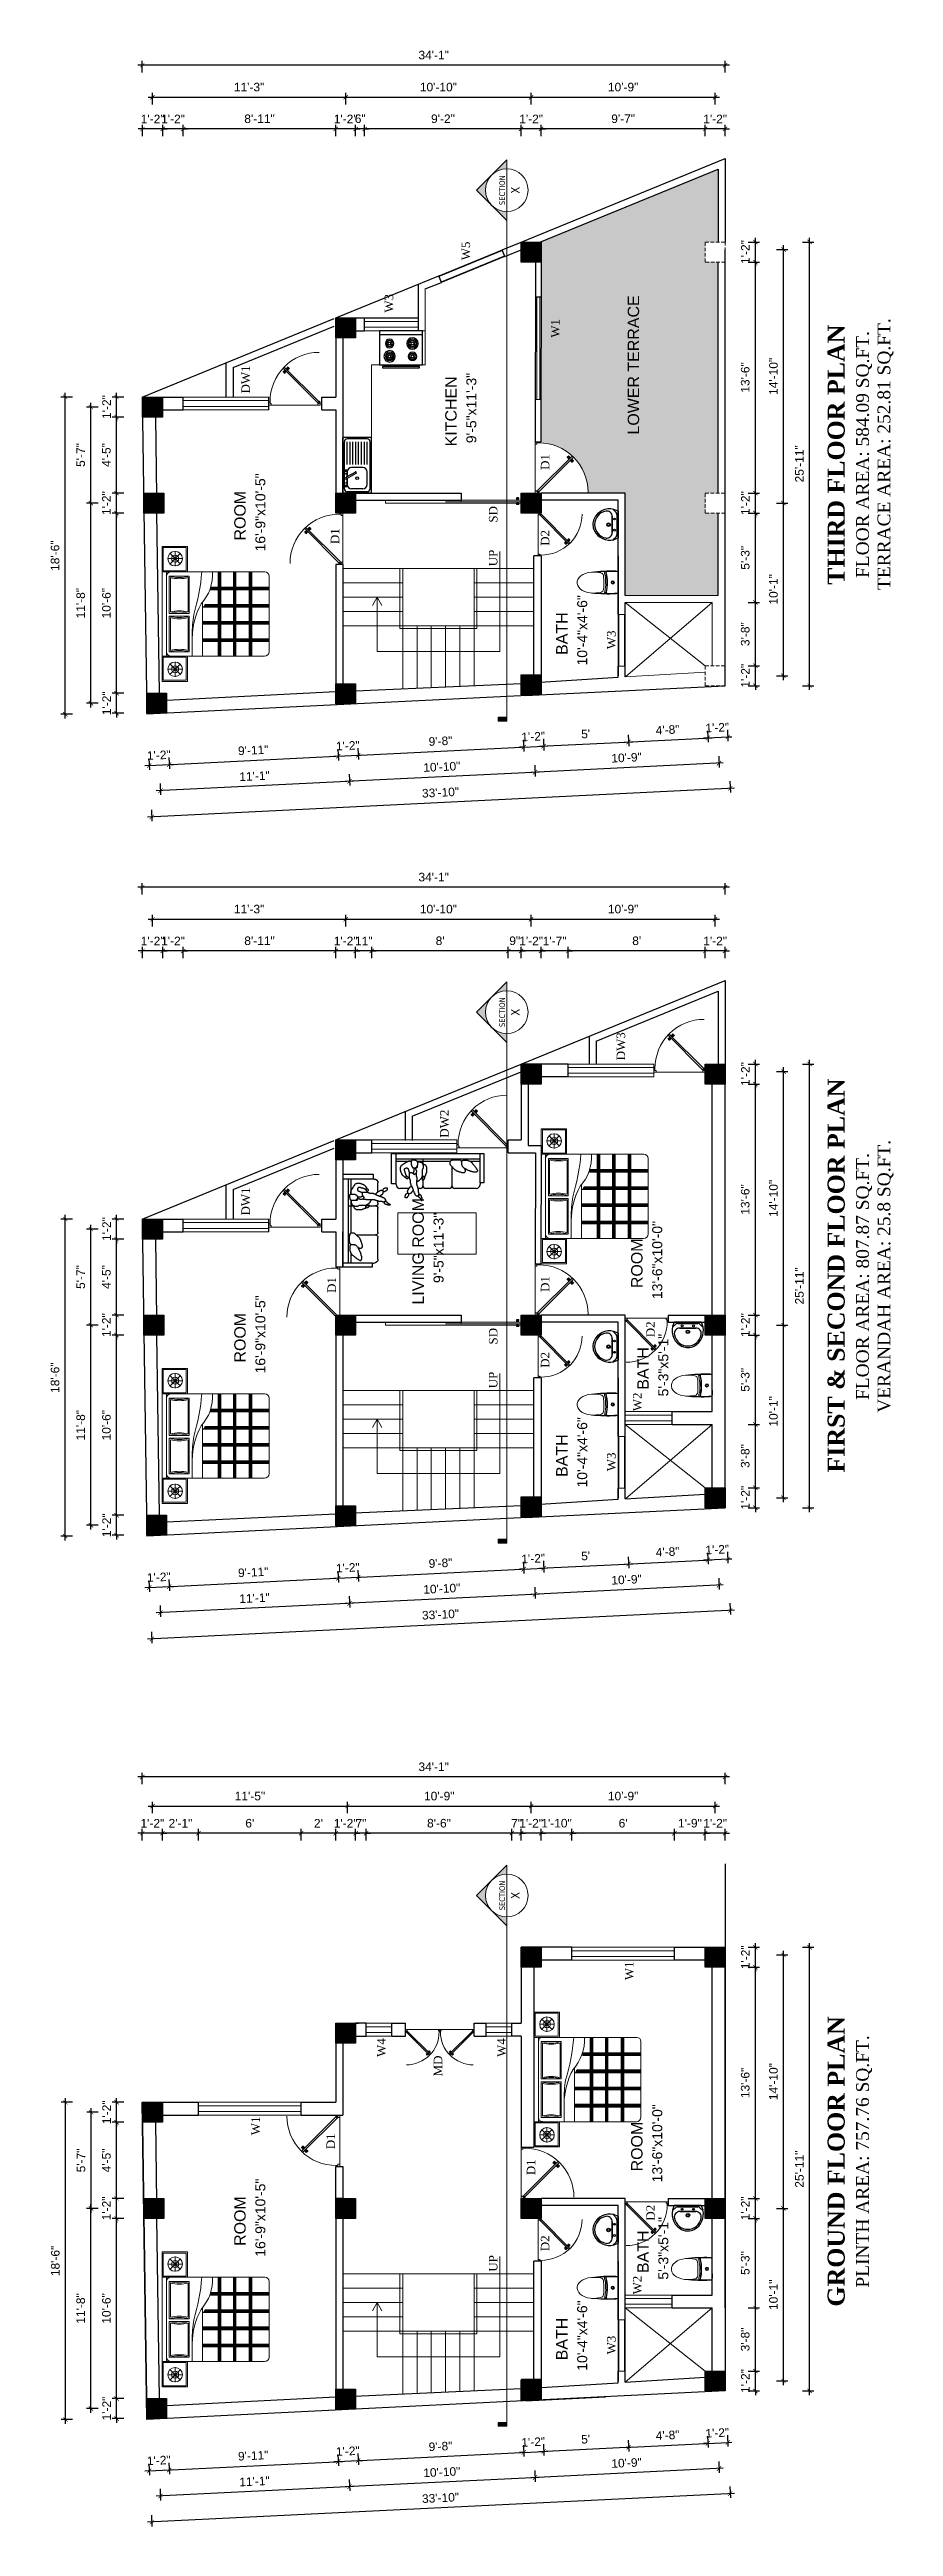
# Model space of a CAD drawing. Header units: inches. Extents: x -4737 to 13205, y 2479 to 13285.
# Drawn here: x -4737 to -4145, y 10557 to 12292 of the extents above; entities that cross this region are included whole.
import ezdxf
from ezdxf.enums import TextEntityAlignment as Align

# ---------------------------------------------------------------- set-up
doc = ezdxf.new("R2010")
doc.units = ezdxf.units.IN
doc.header["$MEASUREMENT"] = 0
doc.linetypes.add('HIDDEN', pattern=[0.375, 0.25, -0.125])
doc.linetypes.add('HIDDEN2', pattern=[0.1875, 0.125, -0.0625])
for name, color, linetype, lineweight in [('A-FURN', 9, 'Continuous', 5), ('Door', 205, 'Continuous', 13), ('Furnitures', 44, 'Continuous', 9), ('hatch-.09', 8, 'Continuous', 9), ('interior wall', 10, 'Continuous', 13), ('Label', 7, 'Continuous', 13), ('ns_DIMS', 1, 'Continuous', 0), ('ns_DIMS @ 1', 1, 'Continuous', 0), ('ns_TEXT', 7, 'Continuous', 13), ('PUERTAS', 7, 'Continuous', 9), ('stair', 201, 'Continuous', 13), ('Text', 7, 'Continuous', 13), ('WALL', 12, 'Continuous', 30), ('wall2', 1, 'Continuous', 15), ('windoow', 4, 'Continuous', 5)]:
    doc.layers.add(name, color=color, linetype=linetype, lineweight=lineweight)
doc.layers.add('furniture', color=253, linetype='Continuous')
doc.styles.add('arial 1000', font='arial.ttf')
doc.styles.add('ATTR', font='romans.shx', dxfattribs={"width": 0.8, "height": 0.7})
doc.styles.add('dim', font='arial.ttf', dxfattribs={"height": 7})
doc.styles.get("Standard").update_dxf_attribs({"font": 'arial.ttf'})
doc.styles.add('Tahoma', font='tahoma.ttf')
doc.dimstyles.new("1-8'", dxfattribs={"dimtxt": 6, "dimasz": 3, "dimexe": 3, "dimexo": 6, "dimgap": 4, "dimtad": 1, "dimdec": 0, "dimzin": 0, "dimdsep": 46, "dimlunit": 4, "dimtxsty": 'arial 1000', "dimblk": 'ARCHTICK', "dimcen": 8, "dimdle": 3, "dimclrt": 7, "dimazin": 0, "dimtfac": 1, "dimtdec": 0, "dimtix": 1, "dimtmove": 2, "dimatfit": 3, "dimfxl": 5, "dimfxlon": 1, "dimarcsym": 0})

msp = doc.modelspace()

# ---------------------------------------------------------------- texts
at = {"layer": 'Label', "color": 5, "linetype": 'ByBlock', "char_height": 8, "attachment_point": 2, "rotation": 90, "style": 'dim'}
for s, insert, width in [('LOWER TERRACE', (-4331.7, 12071.4), 128.158), ('KITCHEN', (-4459.6, 12038.9), 88.407), ('ROOM', (-4607.5, 11965.8), 88.407), ('BATH', (-4381.9, 11883.2), 88.407), ('LIVING ROOM', (-4482.6, 11450.5), 88.407), ('ROOM', (-4329.3, 11442.1), 88.407), ('ROOM', (-4607.5, 11390), 88.407), ('BATH', (-4325, 11368.5), 88.407), ('BATH', (-4381.9, 11307.4), 88.407), ('ROOM', (-4329.3, 10823.4), 88.407), ('ROOM', (-4607.5, 10771.2), 88.407), ('BATH', (-4325, 10749.7), 88.407), ('BATH', (-4381.9, 10688.6), 88.407)]:
    msp.add_mtext(s, dxfattribs=dict(at, insert=insert, width=width))
at = {"layer": 'ns_TEXT', "rotation": 90}
for s, width, heights, insert, char_height, attachment_point in [('\\pi4.82462;{\\fTimes New Roman|b0|i0|c0|p18;W5}', 21.74, [4.46], (-4448.2, 12139.9), 6, 1), ('\\pi4.90032;{\\fTimes New Roman|b0|i0|c0|p18;W3}', 21.74, [4.46], (-4502.1, 12103.1), 6, 1), ('\\pi5.07336;{\\fTimes New Roman|b0|i0|c0|p18;W1}', 21.74, [4.46], (-4385.5, 12085.4), 6, 1), ('\\pi99.25741;{\\fTimes New Roman|b1|i0|c0|p18;\\H0.83333x;THIRD FLOOR PLAN\\fTimes New Roman|b0|i0|c0|p18;\\H1.2x;\\P\\pi104.04778;\\H0.625x;FLOOR AREA: 584.09 SQ.FT.\\P\\pi95.65451;TERRACE AREA: 252.81 SQ.FT.}', 376.026, [72.6], (-4191.6, 11818.1), 14.4, 1), ('\\pi1.89167;{\\fTimes New Roman|b0|i0|c0|p18;DW1}', 21.74, [4.46], (-4602.5, 12049.5), 6, 1), ('\\pi6.07264;{\\fTimes New Roman|b0|i0|c0|p18;D1}', 21.74, [4.46], (-4392.6, 11991.8), 6, 1), ('\\pi5.65303;{\\fTimes New Roman|b0|i0|c0|p18;SD}', 21.74, [4.46], (-4429, 11955.3), 6, 1), ('{\\fTimes New Roman|b0|i0|c0|p18;D1}', 21.74, [4.46], (-4539.9, 11957), 6, 3), ('\\pi5.71575;{\\fTimes New Roman|b0|i0|c0|p18;D2}', 21.74, [4.46], (-4392.6, 11939), 6, 1), ('\\pi5.38698;{\\fTimes New Roman|b0|i0|c0|p18;UP}', 21.74, [4.46], (-4429, 11925), 6, 1), ('\\pi4.90032;{\\fTimes New Roman|b0|i0|c0|p18;W3}', 21.74, [4.46], (-4346.2, 11867.4), 6, 1), ('\\pi1.71864;{\\fTimes New Roman|b0|i0|c0|p18;DW3}', 21.74, [4.46], (-4339.5, 11582.6), 6, 1), ('\\pi53.25615;{\\fTimes New Roman|b1|i0|c0|p18;\\H0.83333x;FIRST & SECOND FLOOR PLAN\\fTimes New Roman|b0|i0|c0|p18;\\H1.2x;\\P\\pi104.04778;\\H0.625x;FLOOR AREA: 807.87 SQ.FT.\\P\\pi95.14514;VERANDAH AREA: 25.8 SQ.FT.}', 376.026, [72.6], (-4191.6, 11242.3), 14.4, 1), ('\\pi1.53479;{\\fTimes New Roman|b0|i0|c0|p18;DW2}', 21.74, [4.46], (-4463.2, 11528.6), 6, 1), ('\\pi1.89167;{\\fTimes New Roman|b0|i0|c0|p18;DW1}', 21.74, [4.46], (-4602.5, 11473.7), 6, 1), ('\\pi6.07264;{\\fTimes New Roman|b0|i0|c0|p18;D1}', 21.74, [4.46], (-4542.2, 11415.3), 6, 1), ('\\pi6.07264;{\\fTimes New Roman|b0|i0|c0|p18;D1}', 21.74, [4.46], (-4392.6, 11416), 6, 1), ('\\pi5.71575;{\\fTimes New Roman|b0|i0|c0|p18;D2}', 21.74, [4.46], (-4318.7, 11384.6), 6, 1), ('\\pi5.65303;{\\fTimes New Roman|b0|i0|c0|p18;SD}', 21.74, [4.46], (-4429, 11379.6), 6, 1), ('\\pi5.38698;{\\fTimes New Roman|b0|i0|c0|p18;UP}', 21.74, [4.46], (-4429, 11349.2), 6, 1), ('\\pi5.71575;{\\fTimes New Roman|b0|i0|c0|p18;D2}', 21.74, [4.46], (-4392.6, 11363.2), 6, 1), ('\\pi4.71647;{\\fTimes New Roman|b0|i0|c0|p18;W2}', 21.74, [4.46], (-4328, 11333.8), 6, 1), ('\\pi4.90032;{\\fTimes New Roman|b0|i0|c0|p18;W3}', 21.74, [4.46], (-4346.2, 11291.6), 6, 1), ('\\pi5.07336;{\\fTimes New Roman|b0|i0|c0|p18;W1}', 21.74, [4.46], (-4333.7, 10934.9), 6, 1), ('\\pi88.94386;{\\fTimes New Roman|b1|i0|c0|p18;\\H0.83333x;GROUND FLOOR PLAN\\fTimes New Roman|b0|i0|c0|p18;\\H1.2x;\\P\\pi102.21145;\\H0.625x;PLINTH AREA: 757.76 SQ.FT.}', 376.026, [72.6], (-4191.6, 10622.4), 14.4, 1), ('\\pi4.68619;{\\fTimes New Roman|b0|i0|c0|p18;W4}', 21.74, [4.46], (-4507.4, 10881.5), 6, 1), ('\\pi4.68619;{\\fTimes New Roman|b0|i0|c0|p18;W4}', 21.74, [4.46], (-4423.2, 10881.5), 6, 1), ('\\pi3.97458;{\\fTimes New Roman|b0|i0|c0|p18;MD}', 21.74, [4.46], (-4467.7, 10868.6), 6, 1), ('\\pi5.07336;{\\fTimes New Roman|b0|i0|c0|p18;W1}', 21.74, [4.46], (-4595.5, 10826.3), 6, 1), ('\\pi6.07264;{\\fTimes New Roman|b0|i0|c0|p18;D1}', 21.74, [4.46], (-4542.9, 10815.5), 6, 1), ('\\pi6.07264;{\\fTimes New Roman|b0|i0|c0|p18;D1}', 21.74, [4.46], (-4402.5, 10797.3), 6, 1), ('\\pi5.71575;{\\fTimes New Roman|b0|i0|c0|p18;D2}', 21.74, [4.46], (-4318.7, 10765.8), 6, 1), ('\\pi5.71575;{\\fTimes New Roman|b0|i0|c0|p18;D2}', 21.74, [4.46], (-4392.6, 10744.4), 6, 1), ('\\pi5.38698;{\\fTimes New Roman|b0|i0|c0|p18;UP}', 21.74, [4.46], (-4429, 10730.4), 6, 1), ('\\pi4.71647;{\\fTimes New Roman|b0|i0|c0|p18;W2}', 21.74, [4.46], (-4328, 10715.1), 6, 1), ('\\pi4.90032;{\\fTimes New Roman|b0|i0|c0|p18;W3}', 21.74, [4.46], (-4346.2, 10672.9), 6, 1)]:
    msp.add_mtext_dynamic_manual_height_columns(s, width=width, gutter_width=72, heights=heights, dxfattribs=dict(at, insert=insert, char_height=char_height, attachment_point=attachment_point))
at = {"layer": 'Text', "char_height": 7, "width": 440.957, "attachment_point": 2, "rotation": 90}
for s, insert in [('9\'-5"x11\'-3"', (-4444.8, 12041.2)), ('16\'-9"x10\'-5"', (-4592.7, 11968.1)), ('10\'-4"x4\'-6"', (-4367.1, 11885.5)), ('9\'-5"x11\'-3"', (-4467.8, 11452.9)), ('13\'-6"x10\'-0"', (-4314.5, 11444.4)), ('16\'-9"x10\'-5"', (-4592.7, 11392.3)), ('5\'-3"x5\'-1"', (-4310.2, 11370.8)), ('10\'-4"x4\'-6"', (-4367.1, 11309.7)), ('13\'-6"x10\'-0"', (-4314.5, 10825.7)), ('16\'-9"x10\'-5"', (-4592.7, 10773.6)), ('5\'-3"x5\'-1"', (-4310.2, 10752.1)), ('10\'-4"x4\'-6"', (-4367.1, 10691))]:
    msp.add_mtext(s, dxfattribs=dict(at, insert=insert))

# ---------------------------------------------------------------- blocks, each defined once
blk = doc.blocks.new('A$C3AED30AC')
at = {"layer": 'A-FURN', "color": 147, "linetype": 'ByBlock'}
for p, q in [((0, 1532), (0, 1982)), ((0, 1982), (450, 1982)), ((450, 1982), (1950, 1982)), ((450, 1982), (450, 1532)), ((450, 1906), (450, 1982)), ((450, 1906), (1950, 1906)), ((450, 155), (450, 1830)), ((1950, 1982), (1950, 1532)), ((2400, 1982), (1950, 1982)), ((1950, 1830), (1950, 159)), ((2400, 1532), (2400, 1982)), ((450, 1532), (0, 1532)), ((1950, 1532), (2400, 1532)), ((1870, 79), (526, 79))]:
    blk.add_line(p, q, dxfattribs=at)
at = {"layer": 'A-FURN', "color": 8}
for p, q in [((20, 1552), (20, 1962)), ((20, 1962), (430, 1962)), ((430, 1962), (430, 1552)), ((1970, 1962), (1970, 1552)), ((2380, 1962), (1970, 1962)), ((2380, 1552), (2380, 1962)), ((430, 1552), (20, 1552)), ((1970, 1552), (2380, 1552))]:
    blk.add_line(p, q, dxfattribs=at)
at = {"layer": 'A-FURN', "color": 5, "linetype": 'ByBlock'}
for p, q in [((216, 1752), (121, 1847)), ((216, 1752), (216, 1887)), ((216, 1752), (311, 1847)), ((526, 1855), (526, 1500)), ((1189, 1855), (526, 1855)), ((1189, 1500), (1189, 1855)), ((1873, 1855), (1240, 1855)), ((1240, 1855), (1240, 1500)), ((1873, 1500), (1873, 1855)), ((2184, 1752), (2089, 1847)), ((2184, 1752), (2184, 1887)), ((2184, 1752), (2279, 1847)), ((216, 1752), (82, 1752)), ((216, 1752), (121, 1657)), ((216, 1752), (216, 1752)), ((216, 1752), (216, 1752)), ((216, 1752), (216, 1752)), ((216, 1752), (350, 1752)), ((216, 1752), (216, 1618)), ((216, 1752), (311, 1657)), ((526, 1500), (1189, 1500)), ((1240, 1500), (1873, 1500)), ((1574, 1449), (1950, 1449)), ((2184, 1752), (2049, 1752)), ((2184, 1752), (2089, 1657)), ((2184, 1752), (2318, 1752)), ((2184, 1752), (2184, 1752)), ((2184, 1752), (2184, 1752)), ((2184, 1752), (2184, 1752)), ((2184, 1752), (2279, 1657)), ((2184, 1752), (2184, 1618)), ((996, 1264), (1950, 1264))]:
    blk.add_line(p, q, dxfattribs=at)
at = {"layer": 'A-FURN', "color": 9}
for p, q in [((1163, 1835), (552, 1835)), ((1847, 1835), (1266, 1835)), ((552, 1520), (1163, 1520)), ((1266, 1520), (1847, 1520))]:
    blk.add_line(p, q, dxfattribs=at)
at = {"layer": 'A-FURN', "color": 8, "linetype": 'Continuous'}
for p, q in [((450, 983), (1950, 983)), ((450, 971), (1950, 971)), ((450, 959), (1950, 959)), ((450, 950), (1950, 950)), ((450, 938), (1950, 938)), ((722, 1115), (722, 79)), ((734, 1115), (734, 79)), ((746, 1115), (746, 79)), ((759, 1117), (759, 79)), ((771, 1120), (771, 79)), ((1030, 1223), (1030, 79)), ((1042, 1230), (1042, 79)), ((1054, 1237), (1054, 79)), ((1067, 1245), (1067, 79)), ((1079, 1253), (1079, 79)), ((1335, 1264), (1335, 79)), ((1347, 1264), (1347, 79)), ((1359, 1264), (1359, 79)), ((1372, 1264), (1372, 79)), ((1384, 1264), (1384, 79)), ((1640, 1264), (1640, 79)), ((1652, 1264), (1652, 79)), ((1664, 1264), (1664, 79)), ((1677, 1264), (1677, 79)), ((1689, 1264), (1689, 79)), ((450, 713), (1950, 713)), ((450, 701), (1950, 701)), ((450, 689), (1950, 689)), ((450, 680), (1950, 680)), ((450, 668), (1950, 668)), ((450, 431), (1950, 431)), ((450, 419), (1950, 419)), ((450, 407), (1950, 407)), ((450, 398), (1950, 398)), ((450, 386), (1950, 386))]:
    blk.add_line(p, q, dxfattribs=at)
at = {"layer": 'A-FURN', "color": 5, "linetype": 'ByBlock'}
for centre, radius in [((216, 1752), 129), ((216, 1752), 62.8), ((2184, 1752), 129), ((2184, 1752), 62.8)]:
    blk.add_circle(centre, radius, dxfattribs=at)
at = {"layer": 'A-FURN', "color": 147, "linetype": 'ByBlock'}
for centre, radius, start, end in [((526, 1830), 76.2, 90, 180), ((1873, 1830), 76.2, 0, 90), ((526, 155), 76.2, 180, 270), ((1870, 159), 80, 270, 0)]:
    blk.add_arc(centre, radius, start, end, dxfattribs=at)
at = {"layer": 'A-FURN', "color": 5, "linetype": 'ByBlock'}
for centre, radius, start, end in [((-83, 1677), 635, 343.7398, 16.2602), ((1799, 1677), 635, 163.7398, 196.2602), ((630, 1677), 635, 343.7398, 16.2602), ((2483, 1677), 635, 163.7398, 196.2602), ((194, 4689), 3422, 274.2889, 287.25), ((1639, 177), 1271, 90.3564, 119.0389), ((1573, -870), 2319, 89.9801, 99.0312), ((485, 1886), 803, 267.4969, 311.9132)]:
    blk.add_arc(centre, radius, start, end, dxfattribs=at)
at = {"layer": 'A-FURN', "color": 9}
for centre, start, end in [((-83, 1677), 346.0594, 13.9406), ((1799, 1677), 166.0594, 193.9406), ((630, 1677), 346.0594, 13.9406), ((2483, 1677), 166.0594, 193.9406)]:
    blk.add_arc(centre, 655, start, end, dxfattribs=at)
blk = doc.blocks.new('2ft6in')
at = {"layer": 'PUERTAS', "color": 2}
for p, q in [((0.8, 2.1), (21, 22.3)), ((21.7, 21.6), (1.5, 1.4)), ((18.3, 21.8), (18.3, 21.8)), ((21.7, 21.6), (21, 22.3)), ((21.2, 18.9), (21.2, 18.9)), ((0, 2), (0, 0)), ((0.6, 2), (0, 2)), ((1.3, 0), (0, 0)), ((0.6, 1.3), (0.6, 2)), ((0.7, 1.3), (0.6, 1.3)), ((0.7, 1.3), (0.7, 2)), ((0.7, 1), (0.7, 1.3)), ((1.3, 1), (0.7, 1)), ((1.4, 1.6), (0.8, 2.1)), ((1.3, 1.5), (0.8, 2.1)), ((1.4, 1.6), (1.3, 1.5)), ((1.5, 1.4), (1.3, 1.5)), ((1.3, 0), (1.3, 1)), ((28.7, 0), (28.7, 1)), ((28.7, 1), (29.3, 1)), ((28.7, 0), (30, 0)), ((29.3, 1), (29.3, 2)), ((29.3, 2), (30, 2)), ((30, 0), (30, 2))]:
    blk.add_line(p, q, dxfattribs=at)
at = {"layer": 'PUERTAS', "color": 8}
for p, q in [((18.8, 20.8), (18, 21.4)), ((18.9, 20.8), (18.1, 21.5)), ((19, 20.9), (18.2, 21.6)), ((18.4, 21.9), (18.3, 21.8)), ((19.1, 21), (18.3, 21.7)), ((18.4, 21.9), (18.6, 22)), ((18.6, 22), (18.6, 22)), ((19.3, 21.3), (18.6, 22)), ((19.4, 21.4), (18.8, 22.1)), ((19.6, 21.5), (18.9, 22.3)), ((19.5, 21.5), (18.9, 22.3)), ((18.9, 20.3), (19.2, 20.7)), ((19.1, 20.8), (19, 20.9)), ((19.2, 20.9), (19.1, 21)), ((19.1, 20.8), (19.1, 20.9)), ((19.1, 20.4), (19.3, 20.8)), ((19.3, 20.9), (19.2, 21)), ((19.4, 21.1), (19.3, 21.2)), ((19.3, 20.6), (19.3, 20.8)), ((19.5, 21.2), (19.4, 21.3)), ((19.5, 21.2), (19.4, 21.3)), ((19.5, 21.1), (19.4, 21.2)), ((19.4, 20.8), (19.4, 20.9)), ((19.6, 20.9), (19.4, 20.9)), ((19.7, 21.1), (19.5, 21)), ((20.1, 21.4), (19.6, 21.1)), ((19.9, 21.2), (19.6, 21.1)), ((19.7, 19.5), (20.1, 19.8)), ((19.9, 19.7), (20.2, 19.8)), ((20.1, 19.9), (20.3, 19.9)), ((20.2, 20), (20.3, 20)), ((20.2, 19.7), (20.3, 19.6)), ((20.2, 19.7), (20.3, 19.6)), ((20.2, 19.4), (20.9, 18.7)), ((20.2, 19.4), (20.8, 18.6)), ((20.3, 20.1), (20.4, 20)), ((20.3, 19.8), (20.4, 19.7)), ((20.3, 19.5), (21, 18.8)), ((20.5, 20.3), (20.4, 20.1)), ((20.4, 19.8), (20.4, 19.7)), ((20.7, 20.5), (20.5, 20.2)), ((20.5, 20), (20.6, 19.9)), ((20.5, 19.6), (21.1, 18.9)), ((20.8, 20.6), (20.6, 20.2)), ((20.6, 20.1), (20.7, 20)), ((20.6, 20.1), (20.7, 20)), ((20.6, 20), (20.7, 20)), ((20.7, 19.9), (21.4, 19.2)), ((20.8, 20), (21.6, 19.3)), ((20.9, 20.1), (21.7, 19.5)), ((21, 20.1), (21.7, 19.5)), ((21.3, 19), (21.2, 18.9)), ((21.3, 19), (21.4, 19.1)), ((21.4, 19.2), (21.4, 19.1)), ((0, 0), (30, 0))]:
    blk.add_line(p, q, dxfattribs=at)
at = {"layer": 'PUERTAS', "color": 1}
for p, q in [((18.1, 21.5), (18.5, 21.9)), ((18.1, 21.4), (18.5, 21.9)), ((18.1, 21.5), (18.1, 21.5)), ((18.7, 20.8), (18.1, 21.3)), ((18.9, 22.3), (18.5, 21.9)), ((18.8, 22.2), (18.5, 21.9)), ((18.8, 22.2), (18.8, 22.2)), ((18.8, 20.8), (19.2, 21.2)), ((18.8, 20.2), (19.1, 20.6)), ((18.9, 20.1), (18.8, 20.1)), ((18.9, 20.9), (18.9, 20.9)), ((19.5, 21.6), (19, 22.3)), ((19, 20.9), (19.2, 21.1)), ((19.1, 20.8), (19, 20.9)), ((19.1, 20.8), (19.3, 21)), ((19.1, 20.7), (19.1, 20.7)), ((19.1, 20.6), (19.1, 20.6)), ((19.5, 21.5), (19.2, 21.2)), ((19.5, 21.3), (19.2, 21.1)), ((19.5, 21.2), (19.3, 21)), ((19.4, 21.4), (19.5, 21.4)), ((19.5, 21.2), (19.4, 21.3)), ((19.5, 19.4), (19.5, 19.4)), ((19.6, 21.2), (19.6, 21.2)), ((19.6, 19.4), (20, 19.7)), ((20.1, 21.5), (19.7, 21.2)), ((19.7, 21.2), (19.7, 21.2)), ((20, 19.7), (20, 19.7)), ((20.1, 19.7), (20.1, 19.7)), ((20.2, 21.5), (20.2, 21.5)), ((20.2, 19.7), (20.4, 19.9)), ((20.2, 19.4), (20.6, 19.8)), ((20.2, 19.7), (20.3, 19.6)), ((20.2, 19.3), (20.8, 18.6)), ((20.3, 19.6), (20.5, 19.8)), ((20.3, 19.5), (20.3, 19.5)), ((20.6, 20.1), (20.4, 19.9)), ((20.7, 20), (20.5, 19.8)), ((20.7, 20.2), (20.6, 20.2)), ((20.9, 20.1), (20.6, 19.8)), ((20.6, 20.1), (20.7, 20)), ((20.9, 20.7), (20.7, 20.3)), ((20.7, 20.3), (20.7, 20.3)), ((20.8, 20), (20.8, 20)), ((20.9, 20.8), (20.9, 20.8)), ((20.9, 18.6), (21.3, 19.1)), ((20.9, 18.7), (21.3, 19)), ((20.9, 18.7), (20.9, 18.7)), ((21, 20.1), (21.7, 19.6)), ((21.7, 19.5), (21.3, 19.1)), ((21.7, 19.4), (21.3, 19)), ((21.6, 19.4), (21.7, 19.4))]:
    blk.add_line(p, q, dxfattribs=at)
at = {"layer": 'PUERTAS', "color": 2}
for radius in [0.129, 0.0627]:
    blk.add_circle((0.7, 2.1), radius, dxfattribs=at)
at = {"layer": 'PUERTAS', "color": 8}
blk.add_arc((0.7, 2.1), 28.7, 359.7285, 90.0333, dxfattribs=at)
at = {"layer": 'PUERTAS', "color": 1}
for centre, start, end in [((18.8, 20.8), 231.0764, 315), ((18.9, 20.2), 135, 225), ((18.9, 22.2), 38.9236, 135), ((19, 20.9), 225, 315), ((19.2, 20.7), 135, 219.7428), ((19.1, 20.6), 315, 39.7428), ((19.5, 21.6), 315, 38.9236), ((19.4, 21.4), 315, 45), ((19.6, 21.2), 50.2572, 135), ((19.6, 19.5), 225, 315), ((19.7, 21.3), 230.2572, 315), ((20.1, 19.6), 50.2572, 135), ((20.2, 21.4), 45, 135), ((20.2, 19.7), 230.2572, 315), ((20.3, 19.4), 135, 218.9236), ((20.4, 19.5), 135, 225), ((20.7, 20.3), 135, 219.7428), ((20.6, 20.2), 315, 39.7428), ((20.8, 20), 45, 135), ((20.8, 18.7), 218.9236, 315), ((20.9, 20.7), 315, 45), ((21, 20.1), 51.0764, 135), ((21.7, 19.5), 315, 51.0764)]:
    blk.add_arc(centre, 0.0667, start, end, dxfattribs=at)
blk = doc.blocks.new('*U33')
at = {"color": 3, "xscale": -1}
blk.add_blockref('2ft6in', (42, 0), dxfattribs=at)
blk = doc.blocks.new('3ft')
at = {"layer": 'PUERTAS', "color": 2}
for p, q in [((1, 2.5), (25.2, 26.7)), ((26, 25.9), (1.8, 1.6)), ((22, 26.1), (22, 26.1)), ((26, 25.9), (25.2, 26.7)), ((25.4, 22.7), (25.4, 22.7)), ((0, 2.4), (0, 0)), ((0.7, 2.4), (0, 2.4)), ((1.6, 0), (0, 0)), ((0.7, 1.5), (0.7, 2.4)), ((0.8, 1.5), (0.7, 1.5)), ((0.8, 1.5), (0.8, 2.4)), ((0.8, 1.2), (0.8, 1.5)), ((1.6, 1.2), (0.8, 1.2)), ((1.6, 1.8), (0.9, 2.5)), ((1.6, 1.9), (1, 2.5)), ((1.6, 1.9), (1.6, 1.8)), ((1.8, 1.6), (1.6, 1.8)), ((1.6, 0), (1.6, 1.2)), ((34.4, 0), (34.4, 1.2)), ((34.4, 1.2), (35.2, 1.2)), ((34.4, 0), (36, 0)), ((35.2, 1.2), (35.2, 2.4)), ((35.2, 2.4), (36, 2.4)), ((36, 0), (36, 2.4))]:
    blk.add_line(p, q, dxfattribs=at)
at = {"layer": 'PUERTAS', "color": 8}
for p, q in [((22.6, 24.9), (21.6, 25.7)), ((22.6, 25), (21.7, 25.7)), ((22.7, 25.1), (21.8, 25.9)), ((22.1, 26.3), (22, 26.1)), ((22.9, 25.2), (22, 26.1)), ((22.1, 26.3), (22.3, 26.4)), ((22.3, 26.4), (22.3, 26.4)), ((23.2, 25.5), (22.3, 26.4)), ((23.3, 25.7), (22.5, 26.6)), ((23.5, 25.8), (22.7, 26.8)), ((23.4, 25.8), (22.7, 26.7)), ((22.7, 24.3), (23, 24.8)), ((23, 25), (22.8, 25.1)), ((23, 25), (22.9, 25.2)), ((23, 25), (22.9, 25.1)), ((22.9, 24.5), (23.1, 24.9)), ((23.1, 25.1), (23, 25.2)), ((23.1, 24.8), (23.2, 25)), ((23.3, 25.3), (23.2, 25.4)), ((23.4, 25.4), (23.3, 25.6)), ((23.4, 25.4), (23.3, 25.5)), ((23.4, 25.4), (23.3, 25.5)), ((23.3, 24.9), (23.3, 25.1)), ((23.5, 25.1), (23.3, 25.1)), ((23.6, 25.3), (23.4, 25.2)), ((23.9, 25.5), (23.5, 25.3)), ((24.1, 25.7), (23.6, 25.4)), ((23.6, 23.4), (24.1, 23.7)), ((23.8, 23.6), (24.2, 23.8)), ((24.1, 23.8), (24.3, 23.9)), ((24.2, 24), (24.4, 24)), ((24.2, 23.3), (25, 22.3)), ((24.3, 23.7), (24.4, 23.6)), ((24.3, 23.7), (24.5, 23.6)), ((24.3, 23.6), (24.4, 23.5)), ((24.3, 23.3), (25.1, 22.4)), ((24.4, 24.2), (24.4, 24)), ((24.4, 23.8), (24.5, 23.7)), ((24.4, 23.4), (25.2, 22.5)), ((24.6, 24.3), (24.5, 24.1)), ((24.5, 23.6), (25.4, 22.7)), ((24.8, 24.6), (24.6, 24.2)), ((24.6, 24), (24.7, 23.9)), ((25, 24.8), (24.7, 24.3)), ((24.7, 24.1), (24.8, 23.9)), ((24.7, 24.1), (24.8, 24)), ((24.8, 24.1), (24.9, 24)), ((24.8, 23.8), (25.7, 23)), ((25, 24), (25.9, 23.2)), ((25.1, 24.2), (26.1, 23.4)), ((25.1, 24.1), (26, 23.3)), ((25.6, 22.8), (25.4, 22.7)), ((25.6, 22.8), (25.7, 23)), ((25.7, 23), (25.7, 23)), ((0, 0), (36, 0))]:
    blk.add_line(p, q, dxfattribs=at)
at = {"layer": 'PUERTAS', "color": 1}
for p, q in [((21.7, 25.8), (22.1, 26.3)), ((21.7, 25.7), (22.2, 26.2)), ((21.7, 25.8), (21.7, 25.8)), ((22.5, 25), (21.7, 25.6)), ((22.6, 26.7), (22.1, 26.3)), ((22.7, 26.7), (22.2, 26.2)), ((22.6, 26.7), (22.6, 26.7)), ((22.6, 25), (23, 25.4)), ((22.6, 24.3), (22.9, 24.7)), ((22.6, 24.1), (22.6, 24.1)), ((22.7, 25.1), (22.7, 25.1)), ((23.4, 25.9), (22.8, 26.7)), ((22.8, 25.1), (23.1, 25.3)), ((22.9, 25), (22.8, 25.1)), ((22.9, 24.9), (23.2, 25.2)), ((22.9, 24.8), (22.9, 24.8)), ((22.9, 24.7), (22.9, 24.7)), ((23.4, 25.8), (23, 25.4)), ((23.3, 25.6), (23.1, 25.3)), ((23.5, 25.5), (23.2, 25.2)), ((23.3, 25.7), (23.3, 25.7)), ((23.4, 25.5), (23.3, 25.6)), ((23.4, 23.3), (23.4, 23.3)), ((23.6, 25.5), (23.6, 25.5)), ((23.6, 23.3), (24, 23.6)), ((24.1, 25.8), (23.7, 25.5)), ((23.7, 25.5), (23.7, 25.5)), ((24, 23.6), (24, 23.6)), ((24.1, 23.6), (24.1, 23.6)), ((24.3, 25.8), (24.3, 25.8)), ((24.3, 23.6), (24.5, 23.9)), ((24.3, 23.3), (24.7, 23.7)), ((24.3, 23.6), (24.4, 23.5)), ((24.3, 23.2), (24.9, 22.4)), ((24.4, 23.5), (24.6, 23.8)), ((24.4, 23.4), (24.4, 23.4)), ((24.8, 24.1), (24.5, 23.9)), ((24.9, 24), (24.6, 23.8)), ((25.1, 24.1), (24.7, 23.7)), ((25.1, 24.8), (24.8, 24.4)), ((24.8, 24.4), (24.8, 24.4)), ((24.8, 24.3), (24.8, 24.3)), ((24.8, 24.1), (24.9, 24)), ((25, 24), (25, 24)), ((25, 22.4), (25.5, 22.9)), ((25.1, 25), (25.1, 25)), ((25.1, 22.4), (25.6, 22.8)), ((25.1, 22.4), (25.1, 22.4)), ((25.2, 24.1), (26, 23.5)), ((26, 23.4), (25.5, 22.9)), ((26, 23.3), (25.6, 22.8)), ((26, 23.3), (26, 23.3))]:
    blk.add_line(p, q, dxfattribs=at)
at = {"layer": 'PUERTAS', "color": 2}
for radius in [0.155, 0.0752]:
    blk.add_circle((0.8, 2.6), radius, dxfattribs=at)
at = {"layer": 'PUERTAS', "color": 8}
blk.add_arc((0.8, 2.6), 34.4, 359.7285, 90.0333, dxfattribs=at)
at = {"layer": 'PUERTAS', "color": 1}
for centre, start, end in [((22.5, 25), 231.0764, 315), ((22.7, 24.2), 135, 225), ((22.7, 26.7), 38.9236, 135), ((22.8, 25.1), 225, 315), ((23, 24.9), 135, 219.7428), ((22.9, 24.8), 315, 39.7428), ((23.3, 25.6), 315, 45), ((23.4, 25.9), 315, 38.9236), ((23.5, 23.4), 225, 315), ((23.5, 25.4), 50.2572, 135), ((23.6, 25.5), 230.2572, 315), ((24.1, 23.6), 50.2572, 135), ((24.2, 25.7), 45, 135), ((24.2, 23.7), 230.2572, 315), ((24.3, 23.2), 135, 218.9236), ((24.4, 23.5), 135, 225), ((24.8, 24.3), 135, 219.7428), ((24.7, 24.2), 315, 39.7428), ((24.9, 24), 45, 135), ((25, 22.4), 218.9236, 315), ((25, 24.9), 315, 45), ((25.2, 24.1), 51.0764, 135), ((26, 23.4), 315, 51.0764)]:
    blk.add_arc(centre, 0.08, start, end, dxfattribs=at)
blk = doc.blocks.new('*U36')
at = {"color": 3}
blk.add_blockref('3ft', (0, 0), dxfattribs=at)
blk = doc.blocks.new('A$C2BC6131C')
at = {"layer": 'A-FURN', "color": 8}
for p in [(0, 164), (0, -164)]:
    blk.add_line(p, (0, 0), dxfattribs=at)
for radius in [29.6, 16.1]:
    blk.add_circle((96, 0), radius, dxfattribs=at)
for centre, radius, start, end in [((40, 164), 40, 92.5999, 180), ((197, -4116), 4312, 86.3006, 92.4712), ((155, -2371), 2577, 82.8664, 92.5999), ((793, 24), 602, 165.6185, 182.2533), ((193, 178), 18.2, 343.3813, 66.4724), ((202, 176), 18.8, 342.3593, 95.9315), ((793, 24), 592, 165.6185, 182.2533), ((774, 24), 552, 165.6185, 182.4575), ((218, 172), 24.1, 332.2033, 71.9404), ((1633, -8), 1378, 174.6079, 179.6591), ((1633, 8), 1378, 180.3409, 185.3921), ((321, 116), 60, 100.4701, 174.6079), ((468, -913), 1100, 89.6519, 98.297), ((40, -164), 40, 180, 267.4001), ((197, 4116), 4312, 267.5288, 273.6994), ((155, 2371), 2577, 267.4001, 277.1336), ((793, -24), 602, 177.7467, 194.3815), ((202, -176), 18.8, 264.0685, 17.6407), ((193, -178), 18.2, 293.5276, 16.6187), ((793, -24), 592, 177.7467, 194.3815), ((774, -24), 552, 177.5425, 194.3815), ((218, -172), 24.1, 288.0596, 27.7967), ((321, -116), 60, 185.3921, 259.5299), ((468, 913), 1100, 261.703, 270.3481)]:
    blk.add_arc(centre, radius, start, end, dxfattribs=at)
blk.add_ellipse((441, 0), major_axis=(-289, 0), ratio=0.648116, start_param=1.570796, end_param=4.592942, dxfattribs=at)
blk = doc.blocks.new('A$C2C8E2855')
at = {"color": 3}
for p, q in [((77, -154), (19, -208)), ((50, -118), (20, -196)), ((530, -118), (50, -118)), ((52, -118), (529, -118)), ((111, -140), (471, -140)), ((149, -223), (431, -223)), ((431, -223), (149, -223)), ((507, -155), (563, -213)), ((530, -118), (560, -196))]:
    blk.add_line(p, q, dxfattribs=at)
for centre, radius in [((191, -183), 16.3), ((292, -290), 31.6), ((292, -290), 23), ((391, -183), 16.3)]:
    blk.add_circle(centre, radius, dxfattribs=at)
for centre, radius, start, end in [((318, -270), 307, 166.1751, 244.7296), ((149, -323), 100, 90, 190.5602), ((290, -297), 243, 190.5602, 349.4398), ((111, -190), 50, 90, 133.181), ((261, -270), 307, 297.0639, 13.8249), ((431, -323), 100, 349.4398, 90), ((471, -190), 50, 44.5607, 90), ((290, -319), 250, 245.8071, 296.4628), ((318, -270), 307, 266.589, 266.5936)]:
    blk.add_arc(centre, radius, start, end, dxfattribs=at)
at = {"color": 3, "width": 0.8, "flags": 9}
for tag in ['XSIZE', 'YSIZE']:
    blk.add_attdef(tag, (290, -118), '', height=0.5, dxfattribs=at)
blk = doc.blocks.new('_ArchTick')
at = {"color": 0, "const_width": 0.15}
blk.add_lwpolyline([(-0.5, -0.5), (0.5, 0.5)], dxfattribs=at)
blk = doc.blocks.new('*D1234')
at = {"layer": 'Defpoints', "color": 0, "transparency": 16777216}
for p in [(-4690, 10646.9), (-4668.9, 10646.9), (-4668.9, 10632.9)]:
    blk.add_point(p, dxfattribs=at)
at = {"layer": 'ns_DIMS', "color": 0, "lineweight": -2, "transparency": 16777216}
for p, q in [((-4685, 10646.9), (-4693, 10646.9)), ((-4690, 10646.9), (-4690, 10649.9)), ((-4690, 10632.9), (-4690, 10646.9)), ((-4685, 10632.9), (-4693, 10632.9)), ((-4690, 10632.9), (-4690, 10629.9))]:
    blk.add_line(p, q, dxfattribs=at)
at = {"layer": 'ns_DIMS', "color": 0, "lineweight": -2, "transparency": 16777216, "xscale": 3, "yscale": 3, "zscale": 3}
for p, rotation in [((-4690, 10646.9), 270), ((-4690, 10632.9), 90)]:
    blk.add_blockref('_ArchTick', p, dxfattribs=dict(at, rotation=rotation))
at = {"layer": 'ns_DIMS', "color": 7, "transparency": 16777216, "insert": (-4697, 10639.9), "char_height": 6, "attachment_point": 5, "rotation": 90, "style": 'arial 1000'}
blk.add_mtext('1\'-2"', dxfattribs=at)
blk = doc.blocks.new('*D1235')
at = {"layer": 'Defpoints', "color": 0, "transparency": 16777216}
for p in [(-4708, 10780.1), (-4670.9, 10780.1), (-4668.9, 10639.9)]:
    blk.add_point(p, dxfattribs=at)
at = {"layer": 'ns_DIMS', "color": 0, "lineweight": -2, "transparency": 16777216}
for p, q in [((-4703, 10780.1), (-4711, 10780.1)), ((-4708, 10636.9), (-4708, 10783.1)), ((-4703, 10639.9), (-4711, 10639.9))]:
    blk.add_line(p, q, dxfattribs=at)
at = {"layer": 'ns_DIMS', "color": 0, "lineweight": -2, "transparency": 16777216, "xscale": 3, "yscale": 3, "zscale": 3}
for p, rotation in [((-4708, 10780.1), 90), ((-4708, 10639.9), 270)]:
    blk.add_blockref('_ArchTick', p, dxfattribs=dict(at, rotation=rotation))
at = {"layer": 'ns_DIMS', "color": 7, "transparency": 16777216, "insert": (-4715.1, 10710), "char_height": 6, "attachment_point": 5, "rotation": 90, "style": 'arial 1000'}
blk.add_mtext('11\'-8"', dxfattribs=at)
blk = doc.blocks.new('*D1236')
at = {"layer": 'Defpoints', "color": 0, "transparency": 16777216}
for p in [(-4725.8, 10854.4), (-4671.8, 10854.4), (-4668.9, 10632.2)]:
    blk.add_point(p, dxfattribs=at)
at = {"layer": 'ns_DIMS', "color": 0, "lineweight": -2, "transparency": 16777216}
for p, q in [((-4720.8, 10854.4), (-4728.8, 10854.4)), ((-4725.8, 10629.2), (-4725.8, 10857.4)), ((-4720.8, 10632.2), (-4728.8, 10632.2))]:
    blk.add_line(p, q, dxfattribs=at)
at = {"layer": 'ns_DIMS', "color": 0, "lineweight": -2, "transparency": 16777216, "xscale": 3, "yscale": 3, "zscale": 3}
for p, rotation in [((-4725.8, 10854.4), 90), ((-4725.8, 10632.2), 270)]:
    blk.add_blockref('_ArchTick', p, dxfattribs=dict(at, rotation=rotation))
at = {"layer": 'ns_DIMS', "color": 7, "transparency": 16777216, "insert": (-4732.9, 10743.3), "char_height": 6, "attachment_point": 5, "rotation": 90, "style": 'arial 1000'}
blk.add_mtext('18\'-6"', dxfattribs=at)
blk = doc.blocks.new('*D1237')
at = {"layer": 'Defpoints', "color": 0, "transparency": 16777216}
for p in [(-4690, 10773.1), (-4670.9, 10773.1), (-4668.9, 10646.9)]:
    blk.add_point(p, dxfattribs=at)
at = {"layer": 'ns_DIMS', "color": 0, "lineweight": -2, "transparency": 16777216}
for p, q in [((-4690, 10643.9), (-4690, 10776.1)), ((-4685, 10773.1), (-4693, 10773.1)), ((-4685, 10646.9), (-4693, 10646.9))]:
    blk.add_line(p, q, dxfattribs=at)
at = {"layer": 'ns_DIMS', "color": 0, "lineweight": -2, "transparency": 16777216, "xscale": 3, "yscale": 3, "zscale": 3}
for p, rotation in [((-4690, 10773.1), 90), ((-4690, 10646.9), 270)]:
    blk.add_blockref('_ArchTick', p, dxfattribs=dict(at, rotation=rotation))
at = {"layer": 'ns_DIMS', "color": 7, "transparency": 16777216, "insert": (-4697.1, 10710), "char_height": 6, "attachment_point": 5, "rotation": 90, "style": 'arial 1000'}
blk.add_mtext('10\'-6"', dxfattribs=at)
blk = doc.blocks.new('*D1238')
at = {"layer": 'Defpoints', "color": 0, "transparency": 16777216}
for p in [(-4690, 10787.1), (-4670.9, 10787.1), (-4670.9, 10773.1)]:
    blk.add_point(p, dxfattribs=at)
at = {"layer": 'ns_DIMS', "color": 0, "lineweight": -2, "transparency": 16777216}
for p, q in [((-4685, 10787.1), (-4693, 10787.1)), ((-4690, 10787.1), (-4690, 10790.1)), ((-4690, 10773.1), (-4690, 10787.1)), ((-4685, 10773.1), (-4693, 10773.1)), ((-4690, 10773.1), (-4690, 10770.1))]:
    blk.add_line(p, q, dxfattribs=at)
at = {"layer": 'ns_DIMS', "color": 0, "lineweight": -2, "transparency": 16777216, "xscale": 3, "yscale": 3, "zscale": 3}
for p, rotation in [((-4690, 10787.1), 270), ((-4690, 10773.1), 90)]:
    blk.add_blockref('_ArchTick', p, dxfattribs=dict(at, rotation=rotation))
at = {"layer": 'ns_DIMS', "color": 7, "transparency": 16777216, "insert": (-4697.1, 10780.1), "char_height": 6, "attachment_point": 5, "rotation": 90, "style": 'arial 1000'}
blk.add_mtext('1\'-2"', dxfattribs=at)
blk = doc.blocks.new('*D1239')
at = {"layer": 'Defpoints', "color": 0, "transparency": 16777216}
for p in [(-4690, 10840.4), (-4672, 10840.4), (-4670.9, 10787.1)]:
    blk.add_point(p, dxfattribs=at)
at = {"layer": 'ns_DIMS', "color": 0, "lineweight": -2, "transparency": 16777216}
for p, q in [((-4685, 10840.4), (-4693, 10840.4)), ((-4690, 10784.1), (-4690, 10843.4)), ((-4685, 10787.1), (-4693, 10787.1))]:
    blk.add_line(p, q, dxfattribs=at)
at = {"layer": 'ns_DIMS', "color": 0, "lineweight": -2, "transparency": 16777216, "xscale": 3, "yscale": 3, "zscale": 3}
for p, rotation in [((-4690, 10840.4), 90), ((-4690, 10787.1), 270)]:
    blk.add_blockref('_ArchTick', p, dxfattribs=dict(at, rotation=rotation))
at = {"layer": 'ns_DIMS', "color": 7, "transparency": 16777216, "insert": (-4697.1, 10813.7), "char_height": 6, "attachment_point": 5, "rotation": 90, "style": 'arial 1000'}
blk.add_mtext('4\'-5"', dxfattribs=at)
blk = doc.blocks.new('*D1240')
at = {"layer": 'Defpoints', "color": 0, "transparency": 16777216}
for p in [(-4690, 10854.4), (-4671.8, 10854.4), (-4671.8, 10840.4)]:
    blk.add_point(p, dxfattribs=at)
at = {"layer": 'ns_DIMS', "color": 0, "lineweight": -2, "transparency": 16777216}
for p, q in [((-4685, 10854.4), (-4693, 10854.4)), ((-4690, 10854.4), (-4690, 10857.4)), ((-4690, 10840.4), (-4690, 10854.4)), ((-4685, 10840.4), (-4693, 10840.4)), ((-4690, 10840.4), (-4690, 10837.4))]:
    blk.add_line(p, q, dxfattribs=at)
at = {"layer": 'ns_DIMS', "color": 0, "lineweight": -2, "transparency": 16777216, "xscale": 3, "yscale": 3, "zscale": 3}
for p, rotation in [((-4690, 10854.4), 270), ((-4690, 10840.4), 90)]:
    blk.add_blockref('_ArchTick', p, dxfattribs=dict(at, rotation=rotation))
at = {"layer": 'ns_DIMS', "color": 7, "transparency": 16777216, "insert": (-4697, 10847.4), "char_height": 6, "attachment_point": 5, "rotation": 90, "style": 'arial 1000'}
blk.add_mtext('1\'-2"', dxfattribs=at)
blk = doc.blocks.new('*D1241')
at = {"layer": 'Defpoints', "color": 0, "transparency": 16777216}
for p in [(-4707.8, 10847.4), (-4671.8, 10847.4), (-4670.9, 10780.1)]:
    blk.add_point(p, dxfattribs=at)
at = {"layer": 'ns_DIMS', "color": 0, "lineweight": -2, "transparency": 16777216}
for p, q in [((-4702.8, 10847.4), (-4710.8, 10847.4)), ((-4707.8, 10777.1), (-4707.8, 10850.4)), ((-4702.8, 10780.1), (-4710.8, 10780.1))]:
    blk.add_line(p, q, dxfattribs=at)
at = {"layer": 'ns_DIMS', "color": 0, "lineweight": -2, "transparency": 16777216, "xscale": 3, "yscale": 3, "zscale": 3}
for p, rotation in [((-4707.8, 10847.4), 90), ((-4707.8, 10780.1), 270)]:
    blk.add_blockref('_ArchTick', p, dxfattribs=dict(at, rotation=rotation))
at = {"layer": 'ns_DIMS', "color": 7, "transparency": 16777216, "insert": (-4714.9, 10813.7), "char_height": 6, "attachment_point": 5, "rotation": 90, "style": 'arial 1000'}
blk.add_mtext('5\'-7"', dxfattribs=at)
blk = doc.blocks.new('*U32')
at = {"color": 3}
blk.add_blockref('2ft6in', (0, 0), dxfattribs=at)
blk = doc.blocks.new('*U37')
at = {"color": 3, "xscale": -1}
blk.add_blockref('2ft6in', (42, 0), dxfattribs=at)
blk = doc.blocks.new('*U20')
at = {"layer": 'furniture'}
for p, q in [((33.9, 8.7), (105.9, 8.7)), ((33.9, -15), (33.9, 8.7)), ((37.5, -15), (37.5, 8.7)), ((37.5, 4.5), (102.9, 4.5)), ((37.5, 2.6), (49.4, 2.6)), ((53.8, 2.6), (79.7, 2.6)), ((58.4, 4.5), (58.4, 0.2)), ((81, 4.5), (81, 3.2)), ((88.3, 2.6), (88.6, 2.6)), ((94.9, 2.6), (102.9, 2.6)), ((102.9, -14.3), (102.9, 8.7)), ((105.9, 8.7), (105.9, -14.3)), ((37.5, -15), (33.9, -15)), ((37.5, -15.6), (37.5, -15)), ((47.5, -18.6), (40.5, -18.6)), ((56.4, -18.6), (54.6, -18.6)), ((58.4, -12.1), (58.4, -16.6)), ((79, -18.6), (60.4, -18.6)), ((81, -1.7), (81, -16.6)), ((99.9, -18.6), (83, -18.6)), ((105.9, -14.3), (102.9, -14.3)), ((102.9, -14.3), (102.9, -15.6))]:
    blk.add_line(p, q, dxfattribs=at)
for points in [[(49.3, 2.6), (49.2, 2.6), (49, 2.6), (47.5, 2.6), (47.3, 2.5), (47.1, 2.5), (47, 2.4), (46.8, 2.3), (46.6, 2.2), (46.4, 2.2), (46.2, 2.1), (46.1, 2), (45.9, 1.9), (45.7, 1.8), (45.5, 1.7), (45.4, 1.7), (45.2, 1.5), (45, 1.4), (44.8, 1.2), (44.6, 1.1), (44.3, 1), (44.1, 0.9), (43.9, 0.7), (43.8, 0.6), (43.5, 0.5), (43.4, 0.4), (43.1, 0.2), (42.9, 0.1), (42.7, 0), (42.6, -0.2), (42.4, -0.3), (42.2, -0.4), (42, -0.5), (41.8, -0.6), (41.7, -0.8), (41.4, -0.9), (41.2, -1.1), (41.1, -1.3), (41, -1.6), (40.9, -1.8), (40.8, -2), (40.7, -2.2), (40.7, -2.4), (40.7, -4.4), (40.8, -4.6), (40.8, -4.8), (40.9, -5), (41, -5.2), (41, -5.4), (41.1, -5.6), (41.2, -5.8), (41.3, -6), (41.3, -6.2), (41.4, -6.4), (41.5, -6.6), (41.6, -6.8), (41.6, -6.9), (41.7, -7.1), (41.8, -7.5), (42, -7.7), (42.1, -7.8), (42.2, -8), (42.3, -8.2), (42.6, -8.4), (42.8, -8.5), (42.9, -8.7), (43, -8.8), (43.2, -8.9), (43.5, -9), (43.5, -9.2), (43.7, -9.3), (43.8, -9.5), (44, -9.5), (44.2, -9.6), (44.4, -9.7), (44.6, -9.7), (44.8, -9.8), (45.1, -9.8), (45.3, -9.5), (45.4, -9.4), (45.5, -9.2), (45.5, -9), (45.6, -8.8), (45.5, -8.6), (45.4, -8.4), (45.2, -8.2), (45.2, -8), (45.1, -7.8), (45, -7.6), (45, -7.4), (44.9, -7.2), (44.8, -7), (44.8, -6.9), (44.7, -6.7), (44.6, -6.5), (44.5, -6.3), (44.5, -6.1), (44.5, -5.7), (44.3, -5.5), (44.3, -5.3), (44.3, -5.2), (44.2, -5), (44.1, -4.9), (44, -4.7), (44, -4.5), (44, -4), (44, -3.8), (44.1, -3.6), (44.1, -3.4), (44.3, -3.1), (44.5, -3), (44.7, -2.9), (44.9, -2.8), (45.1, -2.7), (45.3, -2.7), (45.5, -2.6), (45.9, -2.6), (46, -2.7), (46.2, -2.7), (46.4, -2.8), (46.6, -2.9), (46.7, -3.1), (46.8, -3.3), (46.9, -3.5), (47, -3.7), (47, -3.9), (47.1, -4.1), (47.2, -4.3), (47.2, -4.5), (47.3, -4.6), (47.4, -4.8), (47.4, -5), (47.5, -5.2), (47.5, -5.4), (47.6, -5.6), (47.7, -5.9), (47.7, -9.9), (47.7, -10.1), (47.8, -10.3), (47.8, -10.5), (47.9, -10.7), (48, -10.9), (48, -11.1), (48.1, -11.3), (48.2, -11.5), (48.2, -11.7), (48.3, -11.9), (48.4, -12.1), (48.4, -12.3), (48.5, -12.5), (48.5, -12.6), (48.5, -12.8), (48.5, -14.3), (48.6, -14.6), (48.6, -14.8), (48.8, -15), (48.8, -15.2), (48.8, -15.3), (48.9, -15.5), (48.9, -15.6), (48.9, -15.8), (49, -15.9), (49.1, -16.1), (49.3, -16.4), (49.4, -16.6), (49.5, -16.8), (49.6, -17), (49.7, -17.2), (49.8, -17.4), (49.9, -17.6), (50, -17.8), (50.1, -17.9), (50.2, -18.2), (50.3, -18.4), (50.3, -18.5), (50.4, -18.7), (50.5, -18.9), (50.5, -19.1), (50.6, -19.3), (50.7, -19.5), (50.7, -19.7), (50.8, -19.9), (50.8, -20.1), (50.9, -20.3), (51, -20.5), (51, -20.7), (51.2, -21.1), (51.3, -21.3), (51.4, -21.5), (51.6, -21.9), (51.7, -22.1), (51.8, -22.3), (51.8, -22.5), (51.9, -22.7), (52, -22.9), (52, -23), (52.1, -23.2), (52.3, -23.5), (52.4, -23.7), (52.6, -23.9), (52.8, -24), (53.1, -24.2), (53.2, -24.2), (53.4, -24.3), (53.8, -24.4), (54, -24.4), (54.2, -24.5), (54.4, -24.6), (54.7, -24.8), (54.9, -24.9), (55, -25), (55.2, -25.2), (55.3, -25.4), (55.5, -25.5), (55.6, -25.7), (56, -25.9), (56.1, -26.1), (56.2, -26.3), (56.4, -26.5), (56.4, -26.7), (56.6, -26.9), (56.7, -27.1), (56.8, -27.3), (56.9, -27.5), (57, -27.6), (57.1, -27.9), (57.3, -28), (57.5, -28.1), (57.6, -28.1), (57.8, -27.9), (57.8, -27.7), (57.9, -27.5), (57.9, -26.8), (57.8, -26.6), (57.8, -26.4), (57.7, -26.2), (57.6, -26), (57.5, -25.9), (57.5, -25.7), (57.4, -25.5), (57.4, -25.3), (57.3, -25.1), (57.3, -24.9), (57.2, -24.7), (57.2, -24.6), (57.1, -24.4), (57, -24.2), (56.9, -24), (56.8, -23.8), (56.6, -23.7), (56.4, -23.6), (56.2, -23.6), (56, -23.6), (55.7, -23.4), (55.5, -23.5), (55.4, -23.6), (55.2, -23.9), (55.1, -24.2), (54.9, -24.4), (54.7, -24.6), (54.7, -24.4), (54.9, -24.2), (55, -23.9), (55.1, -23.7), (55.1, -23.6), (55.2, -23.3), (55.3, -23.1), (55.4, -23), (55.4, -22.6), (55.3, -22.4), (55.3, -22.3), (55.2, -22.1), (55.1, -21.9), (55, -21.7), (55, -21.6), (55, -21.4), (54.9, -21.3), (54.9, -19.6), (54.9, -19.4), (54.8, -19.2), (54.8, -19), (54.7, -18.8), (54.6, -18.6), (54.6, -18.5), (54.5, -18.2), (54.5, -18), (54.4, -17.8), (54.4, -17.7), (54.3, -17.5), (54.3, -17.2), (54.2, -17), (54.2, -16.8), (54, -16.6), (53.9, -16.4), (53.9, -16.2), (53.8, -16), (53.8, -15.8), (53.7, -15.6), (53.7, -15.4), (53.7, -13.8), (53.7, -13.5), (54, -13.3), (54.2, -13.1), (54.4, -13), (54.6, -12.9), (54.8, -12.8), (55, -12.6), (55.2, -12.5), (55.3, -12.5), (55.5, -12.4), (55.7, -12.2), (55.9, -12.1), (56.1, -11.9), (56.3, -11.7), (56.5, -11.5), (56.6, -11.3), (56.8, -11.1), (56.9, -10.9), (57.1, -10.7), (57.2, -10.5), (57.4, -10.3), (57.5, -10.1), (57.6, -9.9), (57.7, -9.7), (57.8, -9.5), (57.9, -9.4), (58, -9.2), (58, -8.8), (58.1, -8.6), (58.1, -4.8), (58, -4.6), (58, -4.2), (58.1, -4), (58.1, -3.9), (58.2, -3.6), (58.4, -3.4), (58.5, -3.2), (58.6, -3), (58.7, -2.9), (58.8, -2.6), (58.8, -2.4), (58.8, -0.9), (58.8, -0.7), (58.7, -0.6), (58.7, -0.4), (58.6, -0.2), (58.5, 0), (58.5, 0.2), (59.1, 0.2), (59.3, 0.1), (59.6, 0.1), (59.8, 0), (60.1, -0.2), (60.3, -0.3), (60.5, -0.6), (60.6, -0.7), (60.7, -0.9), (60.8, -1.2), (60.9, -1.3), (61, -1.5), (61.1, -1.7), (61.1, -1.9), (61.1, -6.1), (61.1, -6.2), (61, -6.5), (60.9, -6.6), (60.9, -6.8), (60.8, -7), (60.7, -7.2), (60.6, -7.4), (60.6, -7.6), (60.5, -7.8), (60.4, -8), (60.4, -8.2), (60.3, -8.4), (60.3, -8.5), (60.2, -8.7), (60.1, -8.9), (60.1, -9.1), (60, -9.2), (59.8, -9.2), (59.6, -9.2), (59.5, -9.2), (59.2, -9.2), (58.7, -9.2), (58.5, -9.3), (58.5, -9.5), (58.4, -9.7), (58.3, -9.9), (58.3, -10.1), (58.2, -10.3), (58.2, -10.5), (58.1, -10.7), (58, -10.9), (57.9, -11), (57.8, -11.3), (57.8, -11.5), (57.7, -11.7), (57.8, -11.8), (58.1, -12), (58.3, -12.1), (58.4, -12.1), (58.7, -12), (58.8, -11.8), (59.1, -11.6), (59.2, -11.5), (59.4, -11.3), (59.5, -11), (59.6, -10.9), (59.8, -10.7), (59.8, -10.5), (59.9, -10.4), (59.9, -9.4), (60.1, -9.1), (60.1, -9.1)], [(49.4, 2.7), (49.4, 2.5), (49.3, 2.3), (49.2, 2), (49.2, 0), (49.4, -0.2), (49.4, -0.5), (49.5, -0.8), (49.6, -1), (49.7, -1.3), (49.8, -1.5), (49.9, -1.5), (50, -1.8), (50.1, -1.8), (50.1, -1.9), (50.2, -2.1), (50.3, -2.2), (50.4, -2.2), (50.5, -2.3), (50.7, -2.3), (50.8, -2.4), (50.9, -2.4), (51, -2.5), (51.1, -2.5), (51.2, -2.5), (51.3, -2.6), (51.5, -2.6), (51.6, -2.6), (51.7, -2.7), (52.3, -2.7), (52.4, -2.6), (52.7, -2.5), (52.8, -2.4), (53, -2.2), (53.1, -2.2), (53.2, -2.2), (53.3, -2.1), (53.5, -2), (53.6, -1.9), (53.6, -1.8), (53.7, -1.5), (53.9, -1.3), (54, -1.1), (54.1, -0.9), (54.1, -0.6), (54.1, -0.4), (54.3, -0.2), (54.3, 1.6), (54.2, 1.8), (54.2, 2), (54.1, 2.1), (54.1, 2.2), (54, 2.4), (53.9, 2.6), (53.8, 2.6), (53.7, 2.7), (53.5, 2.9), (53.2, 3), (53, 3.1), (52.6, 3.1), (52.4, 3.1), (52.2, 3.2), (52, 3.3), (51.8, 3.4), (50, 3.4), (49.8, 3.2), (49.7, 3.2), (49.6, 3.2), (49.5, 3.1), (49.4, 2.7)], [(58.5, 0.2), (58.4, 0.2), (58.3, 0.4), (58.2, 0.6), (58.1, 0.9), (58.1, 1), (58, 1.2), (57.8, 1.3), (57.6, 1.3), (57.5, 1.4), (57.1, 1.5), (57, 1.6), (56.8, 1.7), (56.7, 1.7), (56.5, 1.7), (56.3, 1.9), (55.6, 1.9), (55.3, 1.9), (55, 2), (54.9, 2.1), (54.6, 2.1), (54.5, 2.2), (54.1, 2.2)], [(88.5, 2.3), (88.4, 2.4), (88.3, 2.6), (88.3, 2.7), (88.1, 3), (87.9, 3.1), (87.8, 3.1), (87.6, 3.3), (87.4, 3.3), (87.1, 3.3), (86.9, 3.4), (86.6, 3.5), (81.7, 3.5), (81.4, 3.4), (81.1, 3.3), (80.9, 3.2), (80.6, 3.1), (80.4, 3.1), (80.1, 3), (79.9, 2.7), (79.7, 2.7), (79.6, 2.5), (79.5, 2.3), (79.4, 2.1), (79.3, 1.8), (79.3, 0.6), (79.4, 0.4), (79.5, 0.1), (79.7, -0.2), (79.8, -0.4), (80, -0.7), (80.3, -0.9), (80.5, -1), (80.7, -1.3), (80.9, -1.5), (81.1, -1.8), (81.3, -1.9), (81.5, -2.2), (81.7, -2.5), (81.9, -2.7), (82.2, -2.9), (82.3, -3.2), (82.5, -3.4), (82.8, -3.7), (83.1, -3.9), (83.4, -4.1), (83.7, -4.2), (83.9, -4.4), (84.1, -4.6), (84.3, -4.6), (84.6, -4.8), (84.9, -4.9), (85.1, -5), (85.4, -5.1), (85.7, -5.2), (85.9, -5.2), (86.2, -5.3), (86.5, -5.4), (86.7, -5.6), (87, -5.6), (87.3, -5.7), (87.5, -5.8), (87.8, -5.9), (88.1, -6), (88.3, -6), (88.5, -6.1), (88.8, -6.1), (89.1, -6.2), (89.3, -6.2), (89.5, -6.2), (89.8, -6.3), (90.3, -6.3), (90.6, -6.2), (90.8, -6.1), (91, -6), (91.1, -5.9), (91.3, -5.8), (91.3, -5.4), (91.5, -5.2), (91.5, -4.3), (91.4, -4.2), (91.4, -4), (91.3, -3.7), (91.2, -3.6), (91.1, -3.5), (91.1, -3.4), (90.9, -3.2), (90.9, -3), (90.7, -2.7)], [(92.7, 3.2), (92.9, 3.3), (93.2, 3.3), (93.4, 3.2), (93.7, 3.1), (94, 3), (94.2, 2.9), (94.5, 2.8), (94.8, 2.7), (95, 2.6), (95.2, 2.5), (95.5, 2.4), (95.7, 2.1), (96, 1.9), (96.2, 1.9), (96.4, 1.7), (96.6, 1.4), (96.8, 1.2), (97.1, 0.7), (97.3, 0.4), (97.6, 0.2), (97.8, -0.3), (98.1, -0.5), (98.4, -0.7), (98.6, -0.9), (98.9, -1.5), (99.1, -1.7), (99.3, -2), (99.5, -2.3), (99.7, -2.6), (99.8, -2.8), (100, -3.2), (100.2, -3.4), (100.4, -3.6), (100.5, -3.8), (100.6, -4.1), (100.7, -4.2), (100.8, -4.4), (100.9, -4.6), (100.9, -5.2), (100.6, -5.5), (100.5, -5.6), (100.2, -5.8), (100, -5.8), (99.8, -5.9), (99.6, -6), (98.1, -6), (97.8, -5.9), (97.6, -5.8), (97.4, -5.8), (97, -5.6), (96.8, -5.6), (96.6, -5.5), (96.3, -5.5), (96, -5.4), (95.8, -5.3), (95.5, -5.2), (95.2, -5.2), (95, -5.2), (94.8, -5), (94.5, -4.8), (94.3, -4.8), (94, -4.7), (93.8, -4.6), (93.5, -4.6), (93.2, -4.3), (92.9, -4.2), (92.6, -4), (92.4, -3.8), (92, -3.6), (91.8, -3.6), (91.5, -3.4), (91.2, -3.3), (91, -3.1), (90.7, -3), (90.5, -2.7), (90.1, -2.5), (89.9, -2.3), (89.7, -2.1), (89.5, -1.9), (89.3, -1.6), (89.1, -1.3), (89.1, -1.1), (89, -0.9), (88.9, -0.6), (88.8, -0.3), (88.7, -0.1), (88.7, 0.1), (88.6, 0.4), (88.6, 2.7), (88.7, 2.8), (88.9, 2.9), (89.2, 3.1), (89.4, 3.2), (89.6, 3.3), (92.8, 3.3), (93, 3.3)], [(49.6, -16.7), (49.3, -17), (49.1, -17.1), (49, -17.2), (48.7, -17.3), (48.6, -17.5), (48.3, -17.7), (48, -17.9), (47.8, -18.1), (47.7, -18.3), (47.6, -18.5), (47.5, -18.6), (47.3, -18.8), (47.1, -19.3), (47, -19.5), (46.9, -19.6), (46.7, -19.8), (46.7, -20), (46.5, -20.2), (46.4, -20.5), (46.3, -20.7), (46.2, -21), (46.2, -21.2), (46.3, -21.3), (46.3, -21.5), (46.5, -21.6), (46.5, -21.7), (46.5, -22), (46.6, -22.1), (46.7, -22.2), (46.8, -22.3), (47, -22.7), (47.1, -22.9), (47.1, -23), (47.2, -23.3), (47.2, -23.7), (47.1, -24), (47, -24.2), (46.8, -24.5), (46.8, -24.7), (46.7, -24.8), (46.6, -25), (46.5, -25.2), (46.2, -25.5), (46.2, -25.7), (46.1, -25.7), (46, -25.8), (45.8, -25.8), (45.7, -25.9), (45.4, -26), (45.3, -26), (45.1, -26), (44.8, -26), (44.7, -26), (44.7, -25.7), (44.5, -25.6), (44.5, -25.3), (44.5, -24.6), (44.5, -24.3), (44.7, -24.2), (44.7, -23.9), (44.8, -23.7), (44.9, -23.5), (45, -23.3), (45.2, -23), (45.4, -22.7), (45.5, -22.7), (45.8, -22.5), (46, -22.4), (46.7, -22.4), (46.8, -22.5), (46.9, -22.5), (47.2, -22.5), (47.3, -22.6), (47.8, -22.6), (47.9, -22.5), (48.1, -22.5), (48.3, -22.5), (48.7, -22.3), (48.9, -22.2), (49.2, -22.2), (49.3, -22), (49.6, -21.8), (49.7, -21.7), (49.8, -21.4), (49.9, -21.2), (50, -21.1), (50.2, -20.9), (50.2, -20.8), (50.3, -20.6), (50.3, -20.5), (50.5, -20.5), (50.5, -20.4), (50.7, -20.4), (50.7, -20.3), (50.8, -20.1)], [(45.6, -8.8), (45.8, -9), (46, -9.3), (46.2, -9.4), (46.3, -9.4), (46.5, -9.5), (46.6, -9.6), (46.7, -9.6), (46.9, -9.7), (47, -9.8), (47, -9.9), (47.1, -10), (47.2, -10.3), (47.2, -10.6), (47, -10.7), (46.9, -10.8), (46.7, -10.9), (46.5, -11), (46.2, -11.1), (46, -11.1), (45.7, -11), (45.6, -10.8), (45.5, -10.7), (45.3, -10.6), (45.3, -10.5), (45.2, -10.3), (45, -10.2), (45, -10.1), (45.1, -9.8)], [(51.1, -7.2), (51, -7.1), (51, -7), (50.7, -7), (50.5, -6.9), (50.3, -6.7), (50, -6.6), (49.9, -6.6), (49.7, -6.5), (49.5, -6.5), (49.2, -6.5), (49, -6.5), (48.2, -6.5), (48.1, -6.6), (48, -6.6), (47.8, -6.7), (47.7, -6.8), (47.7, -6.9)], [(53.9, -1.2), (54, -1.6), (54, -2.3), (53.9, -2.4), (53.6, -2.6), (53.5, -2.6), (53.4, -2.6), (53.1, -2.8), (52.9, -2.9), (52.8, -2.9), (52.6, -3), (52.3, -3), (52.3, -3.1), (52.5, -3.3), (52.6, -3.6), (52.8, -3.8), (52.8, -4), (53, -4.3), (53.1, -4.5), (53.1, -4.6), (53.2, -4.8), (53.3, -5), (53.3, -5.8), (53.2, -6.1), (53.1, -6.3), (53, -6.6), (52.9, -6.8), (52.9, -7.1), (52.8, -7.3), (52.6, -7.5), (52.3, -7.6), (52.1, -7.6), (52, -7.8), (51.8, -7.8), (51.6, -7.9), (51.5, -7.6), (51.4, -7.5), (51.3, -7.2), (51.2, -7), (51.1, -6.8), (51.1, -6.3), (51.2, -6), (51.3, -5.8), (51.4, -5.5), (51.5, -5.1), (51.6, -5), (51.6, -3.9), (51.6, -3.6), (51.6, -3.5), (51.6, -3.3), (51.5, -3.2), (51.4, -3.2), (51.3, -3.1), (51.2, -3), (51.1, -3), (51, -2.9), (51, -2.8), (50.8, -2.6), (50.8, -2.4)], [(53.7, -13.3), (53.6, -13.2), (53.6, -12.9), (53.6, -12.5), (53.6, -12.3), (53.8, -12.1), (53.8, -9.9), (53.6, -9.8), (53.6, -9.5), (53.5, -9.3), (53.5, -7.7), (53.4, -7.5), (53.3, -7.4), (53.3, -7.2), (53.2, -7.1), (53.2, -6.9), (53, -6.9), (53, -6.9)]]:
    blk.add_lwpolyline(points, dxfattribs=at)
for centre, radius, start, end in [((40.5, -15.6), 3, 180, 270), ((56.4, -16.6), 2, 270, 0), ((60.4, -16.6), 2, 180, 270), ((79, -16.6), 2, 270, 0), ((83, -16.6), 2, 180, 270), ((99.9, -15.6), 3, 270, 0)]:
    blk.add_arc(centre, radius, start, end, dxfattribs=at)
blk = doc.blocks.new('*D1242')
at = {"layer": 'Defpoints', "color": 0, "transparency": 16777216}
for p in [(-4277.4, 11042.9), (-4277.4, 10963), (-4263.4, 10963)]:
    blk.add_point(p, dxfattribs=at)
at = {"layer": 'ns_DIMS', "color": 0, "lineweight": -2, "transparency": 16777216}
for p, q in [((-4277.4, 11042.9), (-4280.4, 11042.9)), ((-4277.4, 11037.9), (-4277.4, 11045.9)), ((-4263.4, 11042.9), (-4277.4, 11042.9)), ((-4263.4, 11037.9), (-4263.4, 11045.9)), ((-4263.4, 11042.9), (-4260.4, 11042.9))]:
    blk.add_line(p, q, dxfattribs=at)
at = {"layer": 'ns_DIMS', "color": 0, "lineweight": -2, "transparency": 16777216, "xscale": 3, "yscale": 3, "zscale": 3}
blk.add_blockref('_ArchTick', (-4277.4, 11042.9), dxfattribs=at)
at = {"layer": 'ns_DIMS', "color": 0, "lineweight": -2, "transparency": 16777216, "xscale": 3, "yscale": 3, "zscale": 3, "rotation": 180}
blk.add_blockref('_ArchTick', (-4263.4, 11042.9), dxfattribs=at)
at = {"layer": 'ns_DIMS', "color": 7, "transparency": 16777216, "insert": (-4270.4, 11049.9), "char_height": 6, "attachment_point": 5, "style": 'arial 1000'}
blk.add_mtext('1\'-2"', dxfattribs=at)
blk = doc.blocks.new('*D1243')
at = {"layer": 'Defpoints', "color": 0, "transparency": 16777216}
for p in [(-4298.9, 11042.9), (-4298.9, 10963), (-4277.4, 10963)]:
    blk.add_point(p, dxfattribs=at)
at = {"layer": 'ns_DIMS', "color": 0, "lineweight": -2, "transparency": 16777216}
for p, q in [((-4298.9, 11042.9), (-4301.9, 11042.9)), ((-4298.9, 11037.9), (-4298.9, 11045.9)), ((-4277.4, 11042.9), (-4298.9, 11042.9)), ((-4277.4, 11037.9), (-4277.4, 11045.9)), ((-4277.4, 11042.9), (-4274.4, 11042.9))]:
    blk.add_line(p, q, dxfattribs=at)
at = {"layer": 'ns_DIMS', "color": 0, "lineweight": -2, "transparency": 16777216, "xscale": 3, "yscale": 3, "zscale": 3}
blk.add_blockref('_ArchTick', (-4298.9, 11042.9), dxfattribs=at)
at = {"layer": 'ns_DIMS', "color": 0, "lineweight": -2, "transparency": 16777216, "xscale": 3, "yscale": 3, "zscale": 3, "rotation": 180}
blk.add_blockref('_ArchTick', (-4277.4, 11042.9), dxfattribs=at)
at = {"layer": 'ns_DIMS', "color": 7, "transparency": 16777216, "insert": (-4288.1, 11049.9), "char_height": 6, "attachment_point": 5, "style": 'arial 1000'}
blk.add_mtext('1\'-9"', dxfattribs=at)
blk = doc.blocks.new('*D1244')
at = {"layer": 'Defpoints', "color": 0, "transparency": 16777216}
for p in [(-4370.9, 11042.9), (-4370.9, 10963), (-4298.9, 10963)]:
    blk.add_point(p, dxfattribs=at)
at = {"layer": 'ns_DIMS', "color": 0, "lineweight": -2, "transparency": 16777216}
for p, q in [((-4295.9, 11042.9), (-4373.9, 11042.9)), ((-4370.9, 11037.9), (-4370.9, 11045.9)), ((-4298.9, 11037.9), (-4298.9, 11045.9))]:
    blk.add_line(p, q, dxfattribs=at)
at = {"layer": 'ns_DIMS', "color": 0, "lineweight": -2, "transparency": 16777216, "xscale": 3, "yscale": 3, "zscale": 3, "rotation": 180}
blk.add_blockref('_ArchTick', (-4370.9, 11042.9), dxfattribs=at)
at = {"layer": 'ns_DIMS', "color": 0, "lineweight": -2, "transparency": 16777216, "xscale": 3, "yscale": 3, "zscale": 3}
blk.add_blockref('_ArchTick', (-4298.9, 11042.9), dxfattribs=at)
at = {"layer": 'ns_DIMS', "color": 7, "transparency": 16777216, "insert": (-4334.9, 11049.9), "char_height": 6, "attachment_point": 5, "style": 'arial 1000'}
blk.add_mtext("6'", dxfattribs=at)
blk = doc.blocks.new('*D1245')
at = {"layer": 'Defpoints', "color": 0, "transparency": 16777216}
for p in [(-4392.4, 11042.9), (-4392.4, 10963), (-4370.9, 10963)]:
    blk.add_point(p, dxfattribs=at)
at = {"layer": 'ns_DIMS', "color": 0, "lineweight": -2, "transparency": 16777216}
for p, q in [((-4392.4, 11042.9), (-4395.4, 11042.9)), ((-4392.4, 11037.9), (-4392.4, 11045.9)), ((-4370.9, 11042.9), (-4392.4, 11042.9)), ((-4370.9, 11037.9), (-4370.9, 11045.9)), ((-4370.9, 11042.9), (-4367.9, 11042.9))]:
    blk.add_line(p, q, dxfattribs=at)
at = {"layer": 'ns_DIMS', "color": 0, "lineweight": -2, "transparency": 16777216, "xscale": 3, "yscale": 3, "zscale": 3}
blk.add_blockref('_ArchTick', (-4392.4, 11042.9), dxfattribs=at)
at = {"layer": 'ns_DIMS', "color": 0, "lineweight": -2, "transparency": 16777216, "xscale": 3, "yscale": 3, "zscale": 3, "rotation": 180}
blk.add_blockref('_ArchTick', (-4370.9, 11042.9), dxfattribs=at)
at = {"layer": 'ns_DIMS', "color": 7, "transparency": 16777216, "insert": (-4381.6, 11049.9), "char_height": 6, "attachment_point": 5, "style": 'arial 1000'}
blk.add_mtext('1\'-10"', dxfattribs=at)
blk = doc.blocks.new('*D1246')
at = {"layer": 'Defpoints', "color": 0, "transparency": 16777216}
for p in [(-4406.4, 11042.9), (-4406.4, 10963), (-4392.4, 10963)]:
    blk.add_point(p, dxfattribs=at)
at = {"layer": 'ns_DIMS', "color": 0, "lineweight": -2, "transparency": 16777216}
for p, q in [((-4406.4, 11042.9), (-4409.4, 11042.9)), ((-4406.4, 11037.9), (-4406.4, 11045.9)), ((-4392.4, 11042.9), (-4406.4, 11042.9)), ((-4392.4, 11037.9), (-4392.4, 11045.9)), ((-4392.4, 11042.9), (-4389.4, 11042.9))]:
    blk.add_line(p, q, dxfattribs=at)
at = {"layer": 'ns_DIMS', "color": 0, "lineweight": -2, "transparency": 16777216, "xscale": 3, "yscale": 3, "zscale": 3}
blk.add_blockref('_ArchTick', (-4406.4, 11042.9), dxfattribs=at)
at = {"layer": 'ns_DIMS', "color": 0, "lineweight": -2, "transparency": 16777216, "xscale": 3, "yscale": 3, "zscale": 3, "rotation": 180}
blk.add_blockref('_ArchTick', (-4392.4, 11042.9), dxfattribs=at)
at = {"layer": 'ns_DIMS', "color": 7, "transparency": 16777216, "insert": (-4399.4, 11049.9), "char_height": 6, "attachment_point": 5, "style": 'arial 1000'}
blk.add_mtext('1\'-2"', dxfattribs=at)
blk = doc.blocks.new('*D1247')
at = {"layer": 'Defpoints', "color": 0, "transparency": 16777216}
for p in [(-4412.9, 11042.9), (-4406.4, 10963), (-4412.9, 10909.8)]:
    blk.add_point(p, dxfattribs=at)
at = {"layer": 'ns_DIMS', "color": 0, "lineweight": -2, "transparency": 16777216}
for p, q in [((-4412.9, 11042.9), (-4415.9, 11042.9)), ((-4412.9, 11037.9), (-4412.9, 11045.9)), ((-4406.4, 11042.9), (-4412.9, 11042.9)), ((-4406.4, 11037.9), (-4406.4, 11045.9)), ((-4406.4, 11042.9), (-4403.4, 11042.9))]:
    blk.add_line(p, q, dxfattribs=at)
at = {"layer": 'ns_DIMS', "color": 0, "lineweight": -2, "transparency": 16777216, "xscale": 3, "yscale": 3, "zscale": 3}
blk.add_blockref('_ArchTick', (-4412.9, 11042.9), dxfattribs=at)
at = {"layer": 'ns_DIMS', "color": 0, "lineweight": -2, "transparency": 16777216, "xscale": 3, "yscale": 3, "zscale": 3, "rotation": 180}
blk.add_blockref('_ArchTick', (-4406.4, 11042.9), dxfattribs=at)
at = {"layer": 'ns_DIMS', "color": 7, "transparency": 16777216, "insert": (-4409.6, 11049.9), "char_height": 6, "attachment_point": 5, "style": 'arial 1000'}
blk.add_mtext('7"', dxfattribs=at)
blk = doc.blocks.new('*D1248')
at = {"layer": 'Defpoints', "color": 0, "transparency": 16777216}
for p in [(-4515.1, 11042.9), (-4515.1, 10909.8), (-4412.9, 10909.8)]:
    blk.add_point(p, dxfattribs=at)
at = {"layer": 'ns_DIMS', "color": 0, "lineweight": -2, "transparency": 16777216}
for p, q in [((-4409.9, 11042.9), (-4518.1, 11042.9)), ((-4515.1, 11037.9), (-4515.1, 11045.9)), ((-4412.9, 11037.9), (-4412.9, 11045.9))]:
    blk.add_line(p, q, dxfattribs=at)
at = {"layer": 'ns_DIMS', "color": 0, "lineweight": -2, "transparency": 16777216, "xscale": 3, "yscale": 3, "zscale": 3, "rotation": 180}
blk.add_blockref('_ArchTick', (-4515.1, 11042.9), dxfattribs=at)
at = {"layer": 'ns_DIMS', "color": 0, "lineweight": -2, "transparency": 16777216, "xscale": 3, "yscale": 3, "zscale": 3}
blk.add_blockref('_ArchTick', (-4412.9, 11042.9), dxfattribs=at)
at = {"layer": 'ns_DIMS', "color": 7, "transparency": 16777216, "insert": (-4464, 11049.9), "char_height": 6, "attachment_point": 5, "style": 'arial 1000'}
blk.add_mtext('8\'-6"', dxfattribs=at)
blk = doc.blocks.new('*D1249')
at = {"layer": 'Defpoints', "color": 0, "transparency": 16777216}
for p in [(-4522.4, 11042.9), (-4522.4, 10909.8), (-4515.1, 10909.8)]:
    blk.add_point(p, dxfattribs=at)
at = {"layer": 'ns_DIMS', "color": 0, "lineweight": -2, "transparency": 16777216}
for p, q in [((-4522.4, 11042.9), (-4525.4, 11042.9)), ((-4522.4, 11037.9), (-4522.4, 11045.9)), ((-4515.1, 11042.9), (-4522.4, 11042.9)), ((-4515.1, 11037.9), (-4515.1, 11045.9)), ((-4515.1, 11042.9), (-4512.1, 11042.9))]:
    blk.add_line(p, q, dxfattribs=at)
at = {"layer": 'ns_DIMS', "color": 0, "lineweight": -2, "transparency": 16777216, "xscale": 3, "yscale": 3, "zscale": 3}
blk.add_blockref('_ArchTick', (-4522.4, 11042.9), dxfattribs=at)
at = {"layer": 'ns_DIMS', "color": 0, "lineweight": -2, "transparency": 16777216, "xscale": 3, "yscale": 3, "zscale": 3, "rotation": 180}
blk.add_blockref('_ArchTick', (-4515.1, 11042.9), dxfattribs=at)
at = {"layer": 'ns_DIMS', "color": 7, "transparency": 16777216, "insert": (-4518.7, 11049.9), "char_height": 6, "attachment_point": 5, "style": 'arial 1000'}
blk.add_mtext('7"', dxfattribs=at)
blk = doc.blocks.new('*D1250')
at = {"layer": 'Defpoints', "color": 0, "transparency": 16777216}
for p in [(-4536.4, 11042.9), (-4536.4, 10909.8), (-4522.4, 10909.8)]:
    blk.add_point(p, dxfattribs=at)
at = {"layer": 'ns_DIMS', "color": 0, "lineweight": -2, "transparency": 16777216}
for p, q in [((-4536.4, 11042.9), (-4539.4, 11042.9)), ((-4536.4, 11037.9), (-4536.4, 11045.9)), ((-4522.4, 11042.9), (-4536.4, 11042.9)), ((-4522.4, 11037.9), (-4522.4, 11045.9)), ((-4522.4, 11042.9), (-4519.4, 11042.9))]:
    blk.add_line(p, q, dxfattribs=at)
at = {"layer": 'ns_DIMS', "color": 0, "lineweight": -2, "transparency": 16777216, "xscale": 3, "yscale": 3, "zscale": 3}
blk.add_blockref('_ArchTick', (-4536.4, 11042.9), dxfattribs=at)
at = {"layer": 'ns_DIMS', "color": 0, "lineweight": -2, "transparency": 16777216, "xscale": 3, "yscale": 3, "zscale": 3, "rotation": 180}
blk.add_blockref('_ArchTick', (-4522.4, 11042.9), dxfattribs=at)
at = {"layer": 'ns_DIMS', "color": 7, "transparency": 16777216, "insert": (-4529.4, 11049.9), "char_height": 6, "attachment_point": 5, "style": 'arial 1000'}
blk.add_mtext('1\'-2"', dxfattribs=at)
blk = doc.blocks.new('*D1251')
at = {"layer": 'Defpoints', "color": 0, "transparency": 16777216}
for p in [(-4560.6, 11042.9), (-4536.4, 10909.8), (-4560.6, 10854.4)]:
    blk.add_point(p, dxfattribs=at)
at = {"layer": 'ns_DIMS', "color": 0, "lineweight": -2, "transparency": 16777216}
for p, q in [((-4533.4, 11042.9), (-4563.6, 11042.9)), ((-4560.6, 11037.9), (-4560.6, 11045.9)), ((-4536.4, 11037.9), (-4536.4, 11045.9))]:
    blk.add_line(p, q, dxfattribs=at)
at = {"layer": 'ns_DIMS', "color": 0, "lineweight": -2, "transparency": 16777216, "xscale": 3, "yscale": 3, "zscale": 3, "rotation": 180}
blk.add_blockref('_ArchTick', (-4560.6, 11042.9), dxfattribs=at)
at = {"layer": 'ns_DIMS', "color": 0, "lineweight": -2, "transparency": 16777216, "xscale": 3, "yscale": 3, "zscale": 3}
blk.add_blockref('_ArchTick', (-4536.4, 11042.9), dxfattribs=at)
at = {"layer": 'ns_DIMS', "color": 7, "transparency": 16777216, "insert": (-4548.5, 11049.9), "char_height": 6, "attachment_point": 5, "style": 'arial 1000'}
blk.add_mtext("2'", dxfattribs=at)
blk = doc.blocks.new('*D1252')
at = {"layer": 'Defpoints', "color": 0, "transparency": 16777216}
for p in [(-4632.6, 11042.9), (-4632.6, 10854.4), (-4560.6, 10854.4)]:
    blk.add_point(p, dxfattribs=at)
at = {"layer": 'ns_DIMS', "color": 0, "lineweight": -2, "transparency": 16777216}
for p, q in [((-4557.6, 11042.9), (-4635.6, 11042.9)), ((-4632.6, 11037.9), (-4632.6, 11045.9)), ((-4560.6, 11037.9), (-4560.6, 11045.9))]:
    blk.add_line(p, q, dxfattribs=at)
at = {"layer": 'ns_DIMS', "color": 0, "lineweight": -2, "transparency": 16777216, "xscale": 3, "yscale": 3, "zscale": 3, "rotation": 180}
blk.add_blockref('_ArchTick', (-4632.6, 11042.9), dxfattribs=at)
at = {"layer": 'ns_DIMS', "color": 0, "lineweight": -2, "transparency": 16777216, "xscale": 3, "yscale": 3, "zscale": 3}
blk.add_blockref('_ArchTick', (-4560.6, 11042.9), dxfattribs=at)
at = {"layer": 'ns_DIMS', "color": 7, "transparency": 16777216, "insert": (-4596.6, 11049.9), "char_height": 6, "attachment_point": 5, "style": 'arial 1000'}
blk.add_mtext("6'", dxfattribs=at)
blk = doc.blocks.new('*D1253')
at = {"layer": 'Defpoints', "color": 0, "transparency": 16777216}
for p in [(-4657.8, 11042.9), (-4657.8, 10854.4), (-4632.6, 10854.4)]:
    blk.add_point(p, dxfattribs=at)
at = {"layer": 'ns_DIMS', "color": 0, "lineweight": -2, "transparency": 16777216}
for p, q in [((-4629.6, 11042.9), (-4660.8, 11042.9)), ((-4657.8, 11037.9), (-4657.8, 11045.9)), ((-4632.6, 11037.9), (-4632.6, 11045.9))]:
    blk.add_line(p, q, dxfattribs=at)
at = {"layer": 'ns_DIMS', "color": 0, "lineweight": -2, "transparency": 16777216, "xscale": 3, "yscale": 3, "zscale": 3, "rotation": 180}
blk.add_blockref('_ArchTick', (-4657.8, 11042.9), dxfattribs=at)
at = {"layer": 'ns_DIMS', "color": 0, "lineweight": -2, "transparency": 16777216, "xscale": 3, "yscale": 3, "zscale": 3}
blk.add_blockref('_ArchTick', (-4632.6, 11042.9), dxfattribs=at)
at = {"layer": 'ns_DIMS', "color": 7, "transparency": 16777216, "insert": (-4645.2, 11049.9), "char_height": 6, "attachment_point": 5, "style": 'arial 1000'}
blk.add_mtext('2\'-1"', dxfattribs=at)
blk = doc.blocks.new('*D1254')
at = {"layer": 'Defpoints', "color": 0, "transparency": 16777216}
for p in [(-4672, 11042.9), (-4672, 10854.4), (-4657.8, 10854.4)]:
    blk.add_point(p, dxfattribs=at)
at = {"layer": 'ns_DIMS', "color": 0, "lineweight": -2, "transparency": 16777216}
for p, q in [((-4672, 11042.9), (-4675, 11042.9)), ((-4672, 11037.9), (-4672, 11045.9)), ((-4657.8, 11042.9), (-4672, 11042.9)), ((-4657.8, 11037.9), (-4657.8, 11045.9)), ((-4657.8, 11042.9), (-4654.8, 11042.9))]:
    blk.add_line(p, q, dxfattribs=at)
at = {"layer": 'ns_DIMS', "color": 0, "lineweight": -2, "transparency": 16777216, "xscale": 3, "yscale": 3, "zscale": 3}
blk.add_blockref('_ArchTick', (-4672, 11042.9), dxfattribs=at)
at = {"layer": 'ns_DIMS', "color": 0, "lineweight": -2, "transparency": 16777216, "xscale": 3, "yscale": 3, "zscale": 3, "rotation": 180}
blk.add_blockref('_ArchTick', (-4657.8, 11042.9), dxfattribs=at)
at = {"layer": 'ns_DIMS', "color": 7, "transparency": 16777216, "insert": (-4664.9, 11049.9), "char_height": 6, "attachment_point": 5, "style": 'arial 1000'}
blk.add_mtext('1\'-2"', dxfattribs=at)
blk = doc.blocks.new('*D1255')
at = {"layer": 'Defpoints', "color": 0, "transparency": 16777216}
for p in [(-4528.2, 11061.9), (-4528.2, 10909.8), (-4664.8, 10854.4)]:
    blk.add_point(p, dxfattribs=at)
at = {"layer": 'ns_DIMS', "color": 0, "lineweight": -2, "transparency": 16777216}
for p, q in [((-4667.8, 11061.9), (-4525.2, 11061.9)), ((-4664.8, 11056.9), (-4664.8, 11064.9)), ((-4528.2, 11056.9), (-4528.2, 11064.9))]:
    blk.add_line(p, q, dxfattribs=at)
at = {"layer": 'ns_DIMS', "color": 0, "lineweight": -2, "transparency": 16777216, "xscale": 3, "yscale": 3, "zscale": 3, "rotation": 180}
blk.add_blockref('_ArchTick', (-4664.8, 11061.9), dxfattribs=at)
at = {"layer": 'ns_DIMS', "color": 0, "lineweight": -2, "transparency": 16777216, "xscale": 3, "yscale": 3, "zscale": 3}
blk.add_blockref('_ArchTick', (-4528.2, 11061.9), dxfattribs=at)
at = {"layer": 'ns_DIMS', "color": 7, "transparency": 16777216, "insert": (-4596.5, 11068.9), "char_height": 6, "attachment_point": 5, "style": 'arial 1000'}
blk.add_mtext('11\'-5"', dxfattribs=at)
blk = doc.blocks.new('*D1256')
at = {"layer": 'Defpoints', "color": 0, "transparency": 16777216}
for p in [(-4399.4, 11061.9), (-4399.4, 10963), (-4528.2, 10909.8)]:
    blk.add_point(p, dxfattribs=at)
at = {"layer": 'ns_DIMS', "color": 0, "lineweight": -2, "transparency": 16777216}
for p, q in [((-4531.2, 11061.9), (-4396.4, 11061.9)), ((-4528.2, 11056.9), (-4528.2, 11064.9)), ((-4399.4, 11056.9), (-4399.4, 11064.9))]:
    blk.add_line(p, q, dxfattribs=at)
at = {"layer": 'ns_DIMS', "color": 0, "lineweight": -2, "transparency": 16777216, "xscale": 3, "yscale": 3, "zscale": 3, "rotation": 180}
blk.add_blockref('_ArchTick', (-4528.2, 11061.9), dxfattribs=at)
at = {"layer": 'ns_DIMS', "color": 0, "lineweight": -2, "transparency": 16777216, "xscale": 3, "yscale": 3, "zscale": 3}
blk.add_blockref('_ArchTick', (-4399.4, 11061.9), dxfattribs=at)
at = {"layer": 'ns_DIMS', "color": 7, "transparency": 16777216, "insert": (-4463.8, 11068.9), "char_height": 6, "attachment_point": 5, "style": 'arial 1000'}
blk.add_mtext('10\'-9"', dxfattribs=at)
blk = doc.blocks.new('*D1257')
at = {"layer": 'Defpoints', "color": 0, "transparency": 16777216}
for p in [(-4270.4, 11061.9), (-4399.4, 10963), (-4270.4, 10963)]:
    blk.add_point(p, dxfattribs=at)
at = {"layer": 'ns_DIMS', "color": 0, "lineweight": -2, "transparency": 16777216}
for p, q in [((-4402.4, 11061.9), (-4267.4, 11061.9)), ((-4399.4, 11056.9), (-4399.4, 11064.9)), ((-4270.4, 11056.9), (-4270.4, 11064.9))]:
    blk.add_line(p, q, dxfattribs=at)
at = {"layer": 'ns_DIMS', "color": 0, "lineweight": -2, "transparency": 16777216, "xscale": 3, "yscale": 3, "zscale": 3, "rotation": 180}
blk.add_blockref('_ArchTick', (-4399.4, 11061.9), dxfattribs=at)
at = {"layer": 'ns_DIMS', "color": 0, "lineweight": -2, "transparency": 16777216, "xscale": 3, "yscale": 3, "zscale": 3}
blk.add_blockref('_ArchTick', (-4270.4, 11061.9), dxfattribs=at)
at = {"layer": 'ns_DIMS', "color": 7, "transparency": 16777216, "insert": (-4334.9, 11068.9), "char_height": 6, "attachment_point": 5, "style": 'arial 1000'}
blk.add_mtext('10\'-9"', dxfattribs=at)
blk = doc.blocks.new('*D1167')
at = {"layer": 'Defpoints', "color": 0, "transparency": 16777216}
for p in [(-4672, 11082.3), (-4263.4, 10963), (-4672, 10854.4)]:
    blk.add_point(p, dxfattribs=at)
at = {"layer": 'ns_DIMS', "color": 0, "lineweight": -2, "transparency": 16777216}
for p, q in [((-4260.4, 11082.3), (-4675, 11082.3)), ((-4672, 11077.3), (-4672, 11085.3)), ((-4263.4, 11077.3), (-4263.4, 11085.3))]:
    blk.add_line(p, q, dxfattribs=at)
at = {"layer": 'ns_DIMS', "color": 0, "lineweight": -2, "transparency": 16777216, "xscale": 3, "yscale": 3, "zscale": 3, "rotation": 180}
blk.add_blockref('_ArchTick', (-4672, 11082.3), dxfattribs=at)
at = {"layer": 'ns_DIMS', "color": 0, "lineweight": -2, "transparency": 16777216, "xscale": 3, "yscale": 3, "zscale": 3}
blk.add_blockref('_ArchTick', (-4263.4, 11082.3), dxfattribs=at)
at = {"layer": 'ns_DIMS', "color": 7, "transparency": 16777216, "insert": (-4467.7, 11089.4), "char_height": 6, "attachment_point": 5, "style": 'arial 1000'}
blk.add_mtext('34\'-1"', dxfattribs=at)
blk = doc.blocks.new('*D1258')
at = {"layer": 'Defpoints', "color": 0, "transparency": 16777216}
for p in [(-4263.4, 10666.2), (-4242.2, 10666.2), (-4263.4, 10652.2)]:
    blk.add_point(p, dxfattribs=at)
at = {"layer": 'ns_DIMS', "color": 0, "lineweight": -2, "transparency": 16777216}
for p, q in [((-4247.2, 10666.2), (-4239.2, 10666.2)), ((-4242.2, 10666.2), (-4242.2, 10669.2)), ((-4242.2, 10652.2), (-4242.2, 10666.2)), ((-4247.2, 10652.2), (-4239.2, 10652.2)), ((-4242.2, 10652.2), (-4242.2, 10649.2))]:
    blk.add_line(p, q, dxfattribs=at)
at = {"layer": 'ns_DIMS', "color": 0, "lineweight": -2, "transparency": 16777216, "xscale": 3, "yscale": 3, "zscale": 3}
for p, rotation in [((-4242.2, 10666.2), 270), ((-4242.2, 10652.2), 90)]:
    blk.add_blockref('_ArchTick', p, dxfattribs=dict(at, rotation=rotation))
at = {"layer": 'ns_DIMS', "color": 7, "transparency": 16777216, "insert": (-4249.2, 10659.2), "char_height": 6, "attachment_point": 5, "rotation": 90, "style": 'arial 1000'}
blk.add_mtext('1\'-2"', dxfattribs=at)
blk = doc.blocks.new('*D1259')
at = {"layer": 'Defpoints', "color": 0, "transparency": 16777216}
for p in [(-4263.4, 10710.4), (-4242.2, 10710.4), (-4263.4, 10666.2)]:
    blk.add_point(p, dxfattribs=at)
at = {"layer": 'ns_DIMS', "color": 0, "lineweight": -2, "transparency": 16777216}
for p, q in [((-4247.2, 10710.4), (-4239.2, 10710.4)), ((-4242.2, 10663.2), (-4242.2, 10713.4)), ((-4247.2, 10666.2), (-4239.2, 10666.2))]:
    blk.add_line(p, q, dxfattribs=at)
at = {"layer": 'ns_DIMS', "color": 0, "lineweight": -2, "transparency": 16777216, "xscale": 3, "yscale": 3, "zscale": 3}
for p, rotation in [((-4242.2, 10710.4), 90), ((-4242.2, 10666.2), 270)]:
    blk.add_blockref('_ArchTick', p, dxfattribs=dict(at, rotation=rotation))
at = {"layer": 'ns_DIMS', "color": 7, "transparency": 16777216, "insert": (-4249.3, 10688.3), "char_height": 6, "attachment_point": 5, "rotation": 90, "style": 'arial 1000'}
blk.add_mtext('3\'-8"', dxfattribs=at)
blk = doc.blocks.new('*D1260')
at = {"layer": 'Defpoints', "color": 0, "transparency": 16777216}
for p in [(-4263.4, 10773.1), (-4242.2, 10773.1), (-4263.4, 10710.4)]:
    blk.add_point(p, dxfattribs=at)
at = {"layer": 'ns_DIMS', "color": 0, "lineweight": -2, "transparency": 16777216}
for p, q in [((-4242.2, 10707.4), (-4242.2, 10776.1)), ((-4247.2, 10773.1), (-4239.2, 10773.1)), ((-4247.2, 10710.4), (-4239.2, 10710.4))]:
    blk.add_line(p, q, dxfattribs=at)
at = {"layer": 'ns_DIMS', "color": 0, "lineweight": -2, "transparency": 16777216, "xscale": 3, "yscale": 3, "zscale": 3}
for p, rotation in [((-4242.2, 10773.1), 90), ((-4242.2, 10710.4), 270)]:
    blk.add_blockref('_ArchTick', p, dxfattribs=dict(at, rotation=rotation))
at = {"layer": 'ns_DIMS', "color": 7, "transparency": 16777216, "insert": (-4249.3, 10741.8), "char_height": 6, "attachment_point": 5, "rotation": 90, "style": 'arial 1000'}
blk.add_mtext('5\'-3"', dxfattribs=at)
blk = doc.blocks.new('*D1168')
at = {"layer": 'Defpoints', "color": 0, "transparency": 16777216}
for p in [(-4263.4, 10787.1), (-4242.2, 10787.1), (-4263.4, 10773.1)]:
    blk.add_point(p, dxfattribs=at)
at = {"layer": 'ns_DIMS', "color": 0, "lineweight": -2, "transparency": 16777216}
for p, q in [((-4247.2, 10787.1), (-4239.2, 10787.1)), ((-4242.2, 10787.1), (-4242.2, 10790.1)), ((-4242.2, 10773.1), (-4242.2, 10787.1)), ((-4247.2, 10773.1), (-4239.2, 10773.1)), ((-4242.2, 10773.1), (-4242.2, 10770.1))]:
    blk.add_line(p, q, dxfattribs=at)
at = {"layer": 'ns_DIMS', "color": 0, "lineweight": -2, "transparency": 16777216, "xscale": 3, "yscale": 3, "zscale": 3}
for p, rotation in [((-4242.2, 10787.1), 270), ((-4242.2, 10773.1), 90)]:
    blk.add_blockref('_ArchTick', p, dxfattribs=dict(at, rotation=rotation))
at = {"layer": 'ns_DIMS', "color": 7, "transparency": 16777216, "insert": (-4249.2, 10780.1), "char_height": 6, "attachment_point": 5, "rotation": 90, "style": 'arial 1000'}
blk.add_mtext('1\'-2"', dxfattribs=at)
blk = doc.blocks.new('*D1261')
at = {"layer": 'Defpoints', "color": 0, "transparency": 16777216}
for p in [(-4263.4, 10949), (-4242.2, 10949), (-4263.4, 10787.1)]:
    blk.add_point(p, dxfattribs=at)
at = {"layer": 'ns_DIMS', "color": 0, "lineweight": -2, "transparency": 16777216}
for p, q in [((-4247.2, 10949), (-4239.2, 10949)), ((-4242.2, 10784.1), (-4242.2, 10952)), ((-4247.2, 10787.1), (-4239.2, 10787.1))]:
    blk.add_line(p, q, dxfattribs=at)
at = {"layer": 'ns_DIMS', "color": 0, "lineweight": -2, "transparency": 16777216, "xscale": 3, "yscale": 3, "zscale": 3}
for p, rotation in [((-4242.2, 10949), 90), ((-4242.2, 10787.1), 270)]:
    blk.add_blockref('_ArchTick', p, dxfattribs=dict(at, rotation=rotation))
at = {"layer": 'ns_DIMS', "color": 7, "transparency": 16777216, "insert": (-4249.3, 10868), "char_height": 6, "attachment_point": 5, "rotation": 90, "style": 'arial 1000'}
blk.add_mtext('13\'-6"', dxfattribs=at)
blk = doc.blocks.new('*D1262')
at = {"layer": 'Defpoints', "color": 0, "transparency": 16777216}
for p in [(-4263.4, 10963), (-4263.4, 10949), (-4242.2, 10963)]:
    blk.add_point(p, dxfattribs=at)
at = {"layer": 'ns_DIMS', "color": 0, "lineweight": -2, "transparency": 16777216}
for p, q in [((-4242.2, 10963), (-4242.2, 10966)), ((-4247.2, 10963), (-4239.2, 10963)), ((-4247.2, 10949), (-4239.2, 10949)), ((-4242.2, 10949), (-4242.2, 10963)), ((-4242.2, 10949), (-4242.2, 10946))]:
    blk.add_line(p, q, dxfattribs=at)
at = {"layer": 'ns_DIMS', "color": 0, "lineweight": -2, "transparency": 16777216, "xscale": 3, "yscale": 3, "zscale": 3}
for p, rotation in [((-4242.2, 10963), 270), ((-4242.2, 10949), 90)]:
    blk.add_blockref('_ArchTick', p, dxfattribs=dict(at, rotation=rotation))
at = {"layer": 'ns_DIMS', "color": 7, "transparency": 16777216, "insert": (-4249.2, 10956), "char_height": 6, "attachment_point": 5, "rotation": 90, "style": 'arial 1000'}
blk.add_mtext('1\'-2"', dxfattribs=at)
blk = doc.blocks.new('*D1263')
at = {"layer": 'Defpoints', "color": 0, "transparency": 16777216}
for p in [(-4263.4, 10780.1), (-4222.5, 10780.1), (-4263.4, 10659.2)]:
    blk.add_point(p, dxfattribs=at)
at = {"layer": 'ns_DIMS', "color": 0, "lineweight": -2, "transparency": 16777216}
for p, q in [((-4227.5, 10780.1), (-4219.5, 10780.1)), ((-4222.5, 10656.2), (-4222.5, 10783.1)), ((-4227.5, 10659.2), (-4219.5, 10659.2))]:
    blk.add_line(p, q, dxfattribs=at)
at = {"layer": 'ns_DIMS', "color": 0, "lineweight": -2, "transparency": 16777216, "xscale": 3, "yscale": 3, "zscale": 3}
for p, rotation in [((-4222.5, 10780.1), 90), ((-4222.5, 10659.2), 270)]:
    blk.add_blockref('_ArchTick', p, dxfattribs=dict(at, rotation=rotation))
at = {"layer": 'ns_DIMS', "color": 7, "transparency": 16777216, "insert": (-4229.5, 10719.6), "char_height": 6, "attachment_point": 5, "rotation": 90, "style": 'arial 1000'}
blk.add_mtext('10\'-1"', dxfattribs=at)
blk = doc.blocks.new('*D1264')
at = {"layer": 'Defpoints', "color": 0, "transparency": 16777216}
for p in [(-4263.4, 10957.6), (-4222.5, 10957.6), (-4263.4, 10780.1)]:
    blk.add_point(p, dxfattribs=at)
at = {"layer": 'ns_DIMS', "color": 0, "lineweight": -2, "transparency": 16777216}
for p, q in [((-4227.5, 10957.6), (-4219.5, 10957.6)), ((-4222.5, 10777.1), (-4222.5, 10960.6)), ((-4227.5, 10780.1), (-4219.5, 10780.1))]:
    blk.add_line(p, q, dxfattribs=at)
at = {"layer": 'ns_DIMS', "color": 0, "lineweight": -2, "transparency": 16777216, "xscale": 3, "yscale": 3, "zscale": 3}
for p, rotation in [((-4222.5, 10957.6), 90), ((-4222.5, 10780.1), 270)]:
    blk.add_blockref('_ArchTick', p, dxfattribs=dict(at, rotation=rotation))
at = {"layer": 'ns_DIMS', "color": 7, "transparency": 16777216, "insert": (-4229.5, 10868.9), "char_height": 6, "attachment_point": 5, "rotation": 90, "style": 'arial 1000'}
blk.add_mtext('14\'-10"', dxfattribs=at)
blk = doc.blocks.new('*D1169')
at = {"layer": 'Defpoints', "color": 0, "transparency": 16777216}
for p in [(-4263.4, 10963), (-4204.2, 10963), (-4263.4, 10652.2)]:
    blk.add_point(p, dxfattribs=at)
at = {"layer": 'ns_DIMS', "color": 0, "lineweight": -2, "transparency": 16777216}
for p, q in [((-4204.2, 10649.2), (-4204.2, 10966)), ((-4209.2, 10963), (-4201.2, 10963)), ((-4209.2, 10652.2), (-4201.2, 10652.2))]:
    blk.add_line(p, q, dxfattribs=at)
at = {"layer": 'ns_DIMS', "color": 0, "lineweight": -2, "transparency": 16777216, "xscale": 3, "yscale": 3, "zscale": 3}
for p, rotation in [((-4204.2, 10963), 90), ((-4204.2, 10652.2), 270)]:
    blk.add_blockref('_ArchTick', p, dxfattribs=dict(at, rotation=rotation))
at = {"layer": 'ns_DIMS', "color": 7, "transparency": 16777216, "insert": (-4211.3, 10807.6), "char_height": 6, "attachment_point": 5, "rotation": 90, "style": 'arial 1000'}
blk.add_mtext('25\'-11"', dxfattribs=at)
blk = doc.blocks.new('*D1265')
at = {"layer": 'Defpoints', "color": 0, "transparency": 16777216}
for p in [(-4277.4, 11660.9), (-4277.4, 11581.7), (-4263.4, 11581.7)]:
    blk.add_point(p, dxfattribs=at)
at = {"layer": 'ns_DIMS', "color": 0, "lineweight": -2, "transparency": 16777216}
for p, q in [((-4277.4, 11660.9), (-4280.4, 11660.9)), ((-4277.4, 11655.9), (-4277.4, 11663.9)), ((-4263.4, 11660.9), (-4277.4, 11660.9)), ((-4263.4, 11655.9), (-4263.4, 11663.9)), ((-4263.4, 11660.9), (-4260.4, 11660.9))]:
    blk.add_line(p, q, dxfattribs=at)
at = {"layer": 'ns_DIMS', "color": 0, "lineweight": -2, "transparency": 16777216, "xscale": 3, "yscale": 3, "zscale": 3}
blk.add_blockref('_ArchTick', (-4277.4, 11660.9), dxfattribs=at)
at = {"layer": 'ns_DIMS', "color": 0, "lineweight": -2, "transparency": 16777216, "xscale": 3, "yscale": 3, "zscale": 3, "rotation": 180}
blk.add_blockref('_ArchTick', (-4263.4, 11660.9), dxfattribs=at)
at = {"layer": 'ns_DIMS', "color": 7, "transparency": 16777216, "insert": (-4270.4, 11667.9), "char_height": 6, "attachment_point": 5, "style": 'arial 1000'}
blk.add_mtext('1\'-2"', dxfattribs=at)
blk = doc.blocks.new('*D1266')
at = {"layer": 'Defpoints', "color": 0, "transparency": 16777216}
for p in [(-4373.4, 11660.9), (-4373.4, 11581.7), (-4277.4, 11581.7)]:
    blk.add_point(p, dxfattribs=at)
at = {"layer": 'ns_DIMS', "color": 0, "lineweight": -2, "transparency": 16777216}
for p, q in [((-4274.4, 11660.9), (-4376.4, 11660.9)), ((-4373.4, 11655.9), (-4373.4, 11663.9)), ((-4277.4, 11655.9), (-4277.4, 11663.9))]:
    blk.add_line(p, q, dxfattribs=at)
at = {"layer": 'ns_DIMS', "color": 0, "lineweight": -2, "transparency": 16777216, "xscale": 3, "yscale": 3, "zscale": 3, "rotation": 180}
blk.add_blockref('_ArchTick', (-4373.4, 11660.9), dxfattribs=at)
at = {"layer": 'ns_DIMS', "color": 0, "lineweight": -2, "transparency": 16777216, "xscale": 3, "yscale": 3, "zscale": 3}
blk.add_blockref('_ArchTick', (-4277.4, 11660.9), dxfattribs=at)
at = {"layer": 'ns_DIMS', "color": 7, "transparency": 16777216, "insert": (-4325.4, 11668), "char_height": 6, "attachment_point": 5, "style": 'arial 1000'}
blk.add_mtext("8'", dxfattribs=at)
blk = doc.blocks.new('*D1267')
at = {"layer": 'Defpoints', "color": 0, "transparency": 16777216}
for p in [(-4392.4, 11660.9), (-4392.4, 11581.7), (-4373.4, 11581.7)]:
    blk.add_point(p, dxfattribs=at)
at = {"layer": 'ns_DIMS', "color": 0, "lineweight": -2, "transparency": 16777216}
for p, q in [((-4392.4, 11660.9), (-4395.4, 11660.9)), ((-4392.4, 11655.9), (-4392.4, 11663.9)), ((-4373.4, 11660.9), (-4392.4, 11660.9)), ((-4373.4, 11655.9), (-4373.4, 11663.9)), ((-4373.4, 11660.9), (-4370.4, 11660.9))]:
    blk.add_line(p, q, dxfattribs=at)
at = {"layer": 'ns_DIMS', "color": 0, "lineweight": -2, "transparency": 16777216, "xscale": 3, "yscale": 3, "zscale": 3}
blk.add_blockref('_ArchTick', (-4392.4, 11660.9), dxfattribs=at)
at = {"layer": 'ns_DIMS', "color": 0, "lineweight": -2, "transparency": 16777216, "xscale": 3, "yscale": 3, "zscale": 3, "rotation": 180}
blk.add_blockref('_ArchTick', (-4373.4, 11660.9), dxfattribs=at)
at = {"layer": 'ns_DIMS', "color": 7, "transparency": 16777216, "insert": (-4382.9, 11667.9), "char_height": 6, "attachment_point": 5, "style": 'arial 1000'}
blk.add_mtext('1\'-7"', dxfattribs=at)
blk = doc.blocks.new('*D1268')
at = {"layer": 'Defpoints', "color": 0, "transparency": 16777216}
for p in [(-4406.4, 11660.9), (-4406.4, 11581.7), (-4392.4, 11581.7)]:
    blk.add_point(p, dxfattribs=at)
at = {"layer": 'ns_DIMS', "color": 0, "lineweight": -2, "transparency": 16777216}
for p, q in [((-4406.4, 11660.9), (-4409.4, 11660.9)), ((-4406.4, 11655.9), (-4406.4, 11663.9)), ((-4392.4, 11660.9), (-4406.4, 11660.9)), ((-4392.4, 11655.9), (-4392.4, 11663.9)), ((-4392.4, 11660.9), (-4389.4, 11660.9))]:
    blk.add_line(p, q, dxfattribs=at)
at = {"layer": 'ns_DIMS', "color": 0, "lineweight": -2, "transparency": 16777216, "xscale": 3, "yscale": 3, "zscale": 3}
blk.add_blockref('_ArchTick', (-4406.4, 11660.9), dxfattribs=at)
at = {"layer": 'ns_DIMS', "color": 0, "lineweight": -2, "transparency": 16777216, "xscale": 3, "yscale": 3, "zscale": 3, "rotation": 180}
blk.add_blockref('_ArchTick', (-4392.4, 11660.9), dxfattribs=at)
at = {"layer": 'ns_DIMS', "color": 7, "transparency": 16777216, "insert": (-4399.4, 11667.9), "char_height": 6, "attachment_point": 5, "style": 'arial 1000'}
blk.add_mtext('1\'-2"', dxfattribs=at)
blk = doc.blocks.new('*D1170')
at = {"layer": 'Defpoints', "color": 0, "transparency": 16777216}
for p in [(-4511.1, 11660.9), (-4511.1, 11528.6), (-4415.4, 11528.6)]:
    blk.add_point(p, dxfattribs=at)
at = {"layer": 'ns_DIMS', "color": 0, "lineweight": -2, "transparency": 16777216}
for p, q in [((-4412.4, 11660.9), (-4514.1, 11660.9)), ((-4511.1, 11655.9), (-4511.1, 11663.9)), ((-4415.4, 11655.9), (-4415.4, 11663.9))]:
    blk.add_line(p, q, dxfattribs=at)
at = {"layer": 'ns_DIMS', "color": 0, "lineweight": -2, "transparency": 16777216, "xscale": 3, "yscale": 3, "zscale": 3, "rotation": 180}
blk.add_blockref('_ArchTick', (-4511.1, 11660.9), dxfattribs=at)
at = {"layer": 'ns_DIMS', "color": 0, "lineweight": -2, "transparency": 16777216, "xscale": 3, "yscale": 3, "zscale": 3}
blk.add_blockref('_ArchTick', (-4415.4, 11660.9), dxfattribs=at)
at = {"layer": 'ns_DIMS', "color": 7, "transparency": 16777216, "insert": (-4463.2, 11668), "char_height": 6, "attachment_point": 5, "style": 'arial 1000'}
blk.add_mtext("8'", dxfattribs=at)
blk = doc.blocks.new('*D1171')
at = {"layer": 'Defpoints', "color": 0, "transparency": 16777216}
for p in [(-4536.4, 11660.9), (-4536.4, 11528.6), (-4522.4, 11528.6)]:
    blk.add_point(p, dxfattribs=at)
at = {"layer": 'ns_DIMS', "color": 0, "lineweight": -2, "transparency": 16777216}
for p, q in [((-4536.4, 11660.9), (-4539.4, 11660.9)), ((-4536.4, 11655.9), (-4536.4, 11663.9)), ((-4522.4, 11660.9), (-4536.4, 11660.9)), ((-4522.4, 11655.9), (-4522.4, 11663.9)), ((-4522.4, 11660.9), (-4519.4, 11660.9))]:
    blk.add_line(p, q, dxfattribs=at)
at = {"layer": 'ns_DIMS', "color": 0, "lineweight": -2, "transparency": 16777216, "xscale": 3, "yscale": 3, "zscale": 3}
blk.add_blockref('_ArchTick', (-4536.4, 11660.9), dxfattribs=at)
at = {"layer": 'ns_DIMS', "color": 0, "lineweight": -2, "transparency": 16777216, "xscale": 3, "yscale": 3, "zscale": 3, "rotation": 180}
blk.add_blockref('_ArchTick', (-4522.4, 11660.9), dxfattribs=at)
at = {"layer": 'ns_DIMS', "color": 7, "transparency": 16777216, "insert": (-4529.4, 11667.9), "char_height": 6, "attachment_point": 5, "style": 'arial 1000'}
blk.add_mtext('1\'-2"', dxfattribs=at)
blk = doc.blocks.new('*D1269')
at = {"layer": 'Defpoints', "color": 0, "transparency": 16777216}
for p in [(-4643.2, 11660.9), (-4536.4, 11528.6), (-4643.2, 11473.1)]:
    blk.add_point(p, dxfattribs=at)
at = {"layer": 'ns_DIMS', "color": 0, "lineweight": -2, "transparency": 16777216}
for p, q in [((-4533.4, 11660.9), (-4646.2, 11660.9)), ((-4643.2, 11655.9), (-4643.2, 11663.9)), ((-4536.4, 11655.9), (-4536.4, 11663.9))]:
    blk.add_line(p, q, dxfattribs=at)
at = {"layer": 'ns_DIMS', "color": 0, "lineweight": -2, "transparency": 16777216, "xscale": 3, "yscale": 3, "zscale": 3, "rotation": 180}
blk.add_blockref('_ArchTick', (-4643.2, 11660.9), dxfattribs=at)
at = {"layer": 'ns_DIMS', "color": 0, "lineweight": -2, "transparency": 16777216, "xscale": 3, "yscale": 3, "zscale": 3}
blk.add_blockref('_ArchTick', (-4536.4, 11660.9), dxfattribs=at)
at = {"layer": 'ns_DIMS', "color": 7, "transparency": 16777216, "insert": (-4589.8, 11668), "char_height": 6, "attachment_point": 5, "style": 'arial 1000'}
blk.add_mtext('8\'-11"', dxfattribs=at)
blk = doc.blocks.new('*D1270')
at = {"layer": 'Defpoints', "color": 0, "transparency": 16777216}
for p in [(-4657.6, 11660.9), (-4657.6, 11473.1), (-4643.2, 11473.1)]:
    blk.add_point(p, dxfattribs=at)
at = {"layer": 'ns_DIMS', "color": 0, "lineweight": -2, "transparency": 16777216}
for p, q in [((-4657.6, 11660.9), (-4660.6, 11660.9)), ((-4657.6, 11655.9), (-4657.6, 11663.9)), ((-4643.2, 11660.9), (-4657.6, 11660.9)), ((-4643.2, 11655.9), (-4643.2, 11663.9)), ((-4643.2, 11660.9), (-4640.2, 11660.9))]:
    blk.add_line(p, q, dxfattribs=at)
at = {"layer": 'ns_DIMS', "color": 0, "lineweight": -2, "transparency": 16777216, "xscale": 3, "yscale": 3, "zscale": 3}
blk.add_blockref('_ArchTick', (-4657.6, 11660.9), dxfattribs=at)
at = {"layer": 'ns_DIMS', "color": 0, "lineweight": -2, "transparency": 16777216, "xscale": 3, "yscale": 3, "zscale": 3, "rotation": 180}
blk.add_blockref('_ArchTick', (-4643.2, 11660.9), dxfattribs=at)
at = {"layer": 'ns_DIMS', "color": 7, "transparency": 16777216, "insert": (-4650.4, 11667.9), "char_height": 6, "attachment_point": 5, "style": 'arial 1000'}
blk.add_mtext('1\'-2"', dxfattribs=at)
blk = doc.blocks.new('*D1271')
at = {"layer": 'Defpoints', "color": 0, "transparency": 16777216}
for p in [(-4671.8, 11660.9), (-4671.8, 11473.1), (-4657.6, 11473.1)]:
    blk.add_point(p, dxfattribs=at)
at = {"layer": 'ns_DIMS', "color": 0, "lineweight": -2, "transparency": 16777216}
for p, q in [((-4671.8, 11660.9), (-4674.8, 11660.9)), ((-4671.8, 11655.9), (-4671.8, 11663.9)), ((-4657.6, 11660.9), (-4671.8, 11660.9)), ((-4657.6, 11655.9), (-4657.6, 11663.9)), ((-4657.6, 11660.9), (-4654.6, 11660.9))]:
    blk.add_line(p, q, dxfattribs=at)
at = {"layer": 'ns_DIMS', "color": 0, "lineweight": -2, "transparency": 16777216, "xscale": 3, "yscale": 3, "zscale": 3}
blk.add_blockref('_ArchTick', (-4671.8, 11660.9), dxfattribs=at)
at = {"layer": 'ns_DIMS', "color": 0, "lineweight": -2, "transparency": 16777216, "xscale": 3, "yscale": 3, "zscale": 3, "rotation": 180}
blk.add_blockref('_ArchTick', (-4657.6, 11660.9), dxfattribs=at)
at = {"layer": 'ns_DIMS', "color": 7, "transparency": 16777216, "insert": (-4664.7, 11667.9), "char_height": 6, "attachment_point": 5, "style": 'arial 1000'}
blk.add_mtext('1\'-2"', dxfattribs=at)
blk = doc.blocks.new('*D1272')
at = {"layer": 'Defpoints', "color": 0, "transparency": 16777216}
for p in [(-4529.4, 11683.1), (-4529.4, 11528.6), (-4664.8, 11473.1)]:
    blk.add_point(p, dxfattribs=at)
at = {"layer": 'ns_DIMS', "color": 0, "lineweight": -2, "transparency": 16777216}
for p, q in [((-4667.8, 11683.1), (-4526.4, 11683.1)), ((-4664.8, 11678.1), (-4664.8, 11686.1)), ((-4529.4, 11678.1), (-4529.4, 11686.1))]:
    blk.add_line(p, q, dxfattribs=at)
at = {"layer": 'ns_DIMS', "color": 0, "lineweight": -2, "transparency": 16777216, "xscale": 3, "yscale": 3, "zscale": 3, "rotation": 180}
blk.add_blockref('_ArchTick', (-4664.8, 11683.1), dxfattribs=at)
at = {"layer": 'ns_DIMS', "color": 0, "lineweight": -2, "transparency": 16777216, "xscale": 3, "yscale": 3, "zscale": 3}
blk.add_blockref('_ArchTick', (-4529.4, 11683.1), dxfattribs=at)
at = {"layer": 'ns_DIMS', "color": 7, "transparency": 16777216, "insert": (-4597.1, 11690.2), "char_height": 6, "attachment_point": 5, "style": 'arial 1000'}
blk.add_mtext('11\'-3"', dxfattribs=at)
blk = doc.blocks.new('*D1273')
at = {"layer": 'Defpoints', "color": 0, "transparency": 16777216}
for p in [(-4399.4, 11683.1), (-4399.4, 11581.7), (-4529.4, 11528.6)]:
    blk.add_point(p, dxfattribs=at)
at = {"layer": 'ns_DIMS', "color": 0, "lineweight": -2, "transparency": 16777216}
for p, q in [((-4532.4, 11683.1), (-4396.4, 11683.1)), ((-4529.4, 11678.1), (-4529.4, 11686.1)), ((-4399.4, 11678.1), (-4399.4, 11686.1))]:
    blk.add_line(p, q, dxfattribs=at)
at = {"layer": 'ns_DIMS', "color": 0, "lineweight": -2, "transparency": 16777216, "xscale": 3, "yscale": 3, "zscale": 3, "rotation": 180}
blk.add_blockref('_ArchTick', (-4529.4, 11683.1), dxfattribs=at)
at = {"layer": 'ns_DIMS', "color": 0, "lineweight": -2, "transparency": 16777216, "xscale": 3, "yscale": 3, "zscale": 3}
blk.add_blockref('_ArchTick', (-4399.4, 11683.1), dxfattribs=at)
at = {"layer": 'ns_DIMS', "color": 7, "transparency": 16777216, "insert": (-4464.4, 11690.2), "char_height": 6, "attachment_point": 5, "style": 'arial 1000'}
blk.add_mtext('10\'-10"', dxfattribs=at)
blk = doc.blocks.new('*D1274')
at = {"layer": 'Defpoints', "color": 0, "transparency": 16777216}
for p in [(-4270.4, 11683.1), (-4399.4, 11581.7), (-4270.4, 11581.7)]:
    blk.add_point(p, dxfattribs=at)
at = {"layer": 'ns_DIMS', "color": 0, "lineweight": -2, "transparency": 16777216}
for p, q in [((-4402.4, 11683.1), (-4267.4, 11683.1)), ((-4399.4, 11678.1), (-4399.4, 11686.1)), ((-4270.4, 11678.1), (-4270.4, 11686.1))]:
    blk.add_line(p, q, dxfattribs=at)
at = {"layer": 'ns_DIMS', "color": 0, "lineweight": -2, "transparency": 16777216, "xscale": 3, "yscale": 3, "zscale": 3, "rotation": 180}
blk.add_blockref('_ArchTick', (-4399.4, 11683.1), dxfattribs=at)
at = {"layer": 'ns_DIMS', "color": 0, "lineweight": -2, "transparency": 16777216, "xscale": 3, "yscale": 3, "zscale": 3}
blk.add_blockref('_ArchTick', (-4270.4, 11683.1), dxfattribs=at)
at = {"layer": 'ns_DIMS', "color": 7, "transparency": 16777216, "insert": (-4334.9, 11690.2), "char_height": 6, "attachment_point": 5, "style": 'arial 1000'}
blk.add_mtext('10\'-9"', dxfattribs=at)
blk = doc.blocks.new('*D1172')
at = {"layer": 'Defpoints', "color": 0, "transparency": 16777216}
for p in [(-4672, 11705.5), (-4263.4, 11581.7), (-4672, 11473.1)]:
    blk.add_point(p, dxfattribs=at)
at = {"layer": 'ns_DIMS', "color": 0, "lineweight": -2, "transparency": 16777216}
for p, q in [((-4260.4, 11705.5), (-4675, 11705.5)), ((-4672, 11700.5), (-4672, 11708.5)), ((-4263.4, 11700.5), (-4263.4, 11708.5))]:
    blk.add_line(p, q, dxfattribs=at)
at = {"layer": 'ns_DIMS', "color": 0, "lineweight": -2, "transparency": 16777216, "xscale": 3, "yscale": 3, "zscale": 3, "rotation": 180}
blk.add_blockref('_ArchTick', (-4672, 11705.5), dxfattribs=at)
at = {"layer": 'ns_DIMS', "color": 0, "lineweight": -2, "transparency": 16777216, "xscale": 3, "yscale": 3, "zscale": 3}
blk.add_blockref('_ArchTick', (-4263.4, 11705.5), dxfattribs=at)
at = {"layer": 'ns_DIMS', "color": 7, "transparency": 16777216, "insert": (-4467.7, 11712.6), "char_height": 6, "attachment_point": 5, "style": 'arial 1000'}
blk.add_mtext('34\'-1"', dxfattribs=at)
blk = doc.blocks.new('*D1173')
at = {"layer": 'Defpoints', "color": 0, "transparency": 16777216}
for p in [(-4690, 11265.6), (-4668.9, 11265.6), (-4668.9, 11251.6)]:
    blk.add_point(p, dxfattribs=at)
at = {"layer": 'ns_DIMS', "color": 0, "lineweight": -2, "transparency": 16777216}
for p, q in [((-4685, 11265.6), (-4693, 11265.6)), ((-4690, 11265.6), (-4690, 11268.6)), ((-4690, 11251.6), (-4690, 11265.6)), ((-4685, 11251.6), (-4693, 11251.6)), ((-4690, 11251.6), (-4690, 11248.6))]:
    blk.add_line(p, q, dxfattribs=at)
at = {"layer": 'ns_DIMS', "color": 0, "lineweight": -2, "transparency": 16777216, "xscale": 3, "yscale": 3, "zscale": 3}
for p, rotation in [((-4690, 11265.6), 270), ((-4690, 11251.6), 90)]:
    blk.add_blockref('_ArchTick', p, dxfattribs=dict(at, rotation=rotation))
at = {"layer": 'ns_DIMS', "color": 7, "transparency": 16777216, "insert": (-4697, 11258.6), "char_height": 6, "attachment_point": 5, "rotation": 90, "style": 'arial 1000'}
blk.add_mtext('1\'-2"', dxfattribs=at)
blk = doc.blocks.new('*D1174')
at = {"layer": 'Defpoints', "color": 0, "transparency": 16777216}
for p in [(-4708, 11398.8), (-4670.9, 11398.8), (-4668.9, 11258.6)]:
    blk.add_point(p, dxfattribs=at)
at = {"layer": 'ns_DIMS', "color": 0, "lineweight": -2, "transparency": 16777216}
for p, q in [((-4708, 11255.6), (-4708, 11401.8)), ((-4703, 11398.8), (-4711, 11398.8)), ((-4703, 11258.6), (-4711, 11258.6))]:
    blk.add_line(p, q, dxfattribs=at)
at = {"layer": 'ns_DIMS', "color": 0, "lineweight": -2, "transparency": 16777216, "xscale": 3, "yscale": 3, "zscale": 3}
for p, rotation in [((-4708, 11398.8), 90), ((-4708, 11258.6), 270)]:
    blk.add_blockref('_ArchTick', p, dxfattribs=dict(at, rotation=rotation))
at = {"layer": 'ns_DIMS', "color": 7, "transparency": 16777216, "insert": (-4715.1, 11328.7), "char_height": 6, "attachment_point": 5, "rotation": 90, "style": 'arial 1000'}
blk.add_mtext('11\'-8"', dxfattribs=at)
blk = doc.blocks.new('*D1175')
at = {"layer": 'Defpoints', "color": 0, "transparency": 16777216}
for p in [(-4726, 11473.1), (-4672, 11473.1), (-4668.9, 11251)]:
    blk.add_point(p, dxfattribs=at)
at = {"layer": 'ns_DIMS', "color": 0, "lineweight": -2, "transparency": 16777216}
for p, q in [((-4721, 11473.1), (-4729, 11473.1)), ((-4726, 11248), (-4726, 11476.1)), ((-4721, 11251), (-4729, 11251))]:
    blk.add_line(p, q, dxfattribs=at)
at = {"layer": 'ns_DIMS', "color": 0, "lineweight": -2, "transparency": 16777216, "xscale": 3, "yscale": 3, "zscale": 3}
for p, rotation in [((-4726, 11473.1), 90), ((-4726, 11251), 270)]:
    blk.add_blockref('_ArchTick', p, dxfattribs=dict(at, rotation=rotation))
at = {"layer": 'ns_DIMS', "color": 7, "transparency": 16777216, "insert": (-4733.1, 11362), "char_height": 6, "attachment_point": 5, "rotation": 90, "style": 'arial 1000'}
blk.add_mtext('18\'-6"', dxfattribs=at)
blk = doc.blocks.new('*D1176')
at = {"layer": 'Defpoints', "color": 0, "transparency": 16777216}
for p in [(-4690, 11391.8), (-4670.9, 11391.8), (-4668.9, 11265.6)]:
    blk.add_point(p, dxfattribs=at)
at = {"layer": 'ns_DIMS', "color": 0, "lineweight": -2, "transparency": 16777216}
for p, q in [((-4685, 11391.8), (-4693, 11391.8)), ((-4690, 11262.6), (-4690, 11394.8)), ((-4685, 11265.6), (-4693, 11265.6))]:
    blk.add_line(p, q, dxfattribs=at)
at = {"layer": 'ns_DIMS', "color": 0, "lineweight": -2, "transparency": 16777216, "xscale": 3, "yscale": 3, "zscale": 3}
for p, rotation in [((-4690, 11391.8), 90), ((-4690, 11265.6), 270)]:
    blk.add_blockref('_ArchTick', p, dxfattribs=dict(at, rotation=rotation))
at = {"layer": 'ns_DIMS', "color": 7, "transparency": 16777216, "insert": (-4697.1, 11328.7), "char_height": 6, "attachment_point": 5, "rotation": 90, "style": 'arial 1000'}
blk.add_mtext('10\'-6"', dxfattribs=at)
blk = doc.blocks.new('*D1177')
at = {"layer": 'Defpoints', "color": 0, "transparency": 16777216}
for p in [(-4690, 11405.8), (-4670.9, 11405.8), (-4670.9, 11391.8)]:
    blk.add_point(p, dxfattribs=at)
at = {"layer": 'ns_DIMS', "color": 0, "lineweight": -2, "transparency": 16777216}
for p, q in [((-4685, 11405.8), (-4693, 11405.8)), ((-4690, 11405.8), (-4690, 11408.8)), ((-4690, 11391.8), (-4690, 11405.8)), ((-4685, 11391.8), (-4693, 11391.8)), ((-4690, 11391.8), (-4690, 11388.8))]:
    blk.add_line(p, q, dxfattribs=at)
at = {"layer": 'ns_DIMS', "color": 0, "lineweight": -2, "transparency": 16777216, "xscale": 3, "yscale": 3, "zscale": 3}
for p, rotation in [((-4690, 11405.8), 270), ((-4690, 11391.8), 90)]:
    blk.add_blockref('_ArchTick', p, dxfattribs=dict(at, rotation=rotation))
at = {"layer": 'ns_DIMS', "color": 7, "transparency": 16777216, "insert": (-4697.1, 11398.8), "char_height": 6, "attachment_point": 5, "rotation": 90, "style": 'arial 1000'}
blk.add_mtext('1\'-2"', dxfattribs=at)
blk = doc.blocks.new('*D1178')
at = {"layer": 'Defpoints', "color": 0, "transparency": 16777216}
for p in [(-4690, 11459.1), (-4672, 11459.1), (-4670.9, 11405.8)]:
    blk.add_point(p, dxfattribs=at)
at = {"layer": 'ns_DIMS', "color": 0, "lineweight": -2, "transparency": 16777216}
for p, q in [((-4685, 11459.1), (-4693, 11459.1)), ((-4690, 11402.8), (-4690, 11462.1)), ((-4685, 11405.8), (-4693, 11405.8))]:
    blk.add_line(p, q, dxfattribs=at)
at = {"layer": 'ns_DIMS', "color": 0, "lineweight": -2, "transparency": 16777216, "xscale": 3, "yscale": 3, "zscale": 3}
for p, rotation in [((-4690, 11459.1), 90), ((-4690, 11405.8), 270)]:
    blk.add_blockref('_ArchTick', p, dxfattribs=dict(at, rotation=rotation))
at = {"layer": 'ns_DIMS', "color": 7, "transparency": 16777216, "insert": (-4697.1, 11432.5), "char_height": 6, "attachment_point": 5, "rotation": 90, "style": 'arial 1000'}
blk.add_mtext('4\'-5"', dxfattribs=at)
blk = doc.blocks.new('*D1179')
at = {"layer": 'Defpoints', "color": 0, "transparency": 16777216}
for p in [(-4690, 11473.1), (-4672, 11473.1), (-4671.8, 11459.1)]:
    blk.add_point(p, dxfattribs=at)
at = {"layer": 'ns_DIMS', "color": 0, "lineweight": -2, "transparency": 16777216}
for p, q in [((-4685, 11473.1), (-4693, 11473.1)), ((-4690, 11473.1), (-4690, 11476.1)), ((-4690, 11459.1), (-4690, 11473.1)), ((-4685, 11459.1), (-4693, 11459.1)), ((-4690, 11459.1), (-4690, 11456.1))]:
    blk.add_line(p, q, dxfattribs=at)
at = {"layer": 'ns_DIMS', "color": 0, "lineweight": -2, "transparency": 16777216, "xscale": 3, "yscale": 3, "zscale": 3}
for p, rotation in [((-4690, 11473.1), 270), ((-4690, 11459.1), 90)]:
    blk.add_blockref('_ArchTick', p, dxfattribs=dict(at, rotation=rotation))
at = {"layer": 'ns_DIMS', "color": 7, "transparency": 16777216, "insert": (-4697, 11466.1), "char_height": 6, "attachment_point": 5, "rotation": 90, "style": 'arial 1000'}
blk.add_mtext('1\'-2"', dxfattribs=at)
blk = doc.blocks.new('*D1180')
at = {"layer": 'Defpoints', "color": 0, "transparency": 16777216}
for p in [(-4708, 11466.1), (-4672, 11466.1), (-4670.9, 11398.8)]:
    blk.add_point(p, dxfattribs=at)
at = {"layer": 'ns_DIMS', "color": 0, "lineweight": -2, "transparency": 16777216}
for p, q in [((-4708, 11395.8), (-4708, 11469.1)), ((-4703, 11466.1), (-4711, 11466.1)), ((-4703, 11398.8), (-4711, 11398.8))]:
    blk.add_line(p, q, dxfattribs=at)
at = {"layer": 'ns_DIMS', "color": 0, "lineweight": -2, "transparency": 16777216, "xscale": 3, "yscale": 3, "zscale": 3}
for p, rotation in [((-4708, 11466.1), 90), ((-4708, 11398.8), 270)]:
    blk.add_blockref('_ArchTick', p, dxfattribs=dict(at, rotation=rotation))
at = {"layer": 'ns_DIMS', "color": 7, "transparency": 16777216, "insert": (-4715.1, 11432.5), "char_height": 6, "attachment_point": 5, "rotation": 90, "style": 'arial 1000'}
blk.add_mtext('5\'-7"', dxfattribs=at)
blk = doc.blocks.new('*D1181')
at = {"layer": 'Defpoints', "color": 0, "transparency": 16777216}
for p in [(-4263.4, 11284.9), (-4242.2, 11284.9), (-4263.4, 11270.9)]:
    blk.add_point(p, dxfattribs=at)
at = {"layer": 'ns_DIMS', "color": 0, "lineweight": -2, "transparency": 16777216}
for p, q in [((-4247.2, 11284.9), (-4239.2, 11284.9)), ((-4242.2, 11284.9), (-4242.2, 11287.9)), ((-4242.2, 11270.9), (-4242.2, 11284.9)), ((-4247.2, 11270.9), (-4239.2, 11270.9)), ((-4242.2, 11270.9), (-4242.2, 11267.9))]:
    blk.add_line(p, q, dxfattribs=at)
at = {"layer": 'ns_DIMS', "color": 0, "lineweight": -2, "transparency": 16777216, "xscale": 3, "yscale": 3, "zscale": 3}
for p, rotation in [((-4242.2, 11284.9), 270), ((-4242.2, 11270.9), 90)]:
    blk.add_blockref('_ArchTick', p, dxfattribs=dict(at, rotation=rotation))
at = {"layer": 'ns_DIMS', "color": 7, "transparency": 16777216, "insert": (-4249.2, 11277.9), "char_height": 6, "attachment_point": 5, "rotation": 90, "style": 'arial 1000'}
blk.add_mtext('1\'-2"', dxfattribs=at)
blk = doc.blocks.new('*D1182')
at = {"layer": 'Defpoints', "color": 0, "transparency": 16777216}
for p in [(-4263.4, 11329.2), (-4242.2, 11329.2), (-4263.4, 11284.9)]:
    blk.add_point(p, dxfattribs=at)
at = {"layer": 'ns_DIMS', "color": 0, "lineweight": -2, "transparency": 16777216}
for p, q in [((-4242.2, 11281.9), (-4242.2, 11332.2)), ((-4247.2, 11329.2), (-4239.2, 11329.2)), ((-4247.2, 11284.9), (-4239.2, 11284.9))]:
    blk.add_line(p, q, dxfattribs=at)
at = {"layer": 'ns_DIMS', "color": 0, "lineweight": -2, "transparency": 16777216, "xscale": 3, "yscale": 3, "zscale": 3}
for p, rotation in [((-4242.2, 11329.2), 90), ((-4242.2, 11284.9), 270)]:
    blk.add_blockref('_ArchTick', p, dxfattribs=dict(at, rotation=rotation))
at = {"layer": 'ns_DIMS', "color": 7, "transparency": 16777216, "insert": (-4249.3, 11307.1), "char_height": 6, "attachment_point": 5, "rotation": 90, "style": 'arial 1000'}
blk.add_mtext('3\'-8"', dxfattribs=at)
blk = doc.blocks.new('*D1183')
at = {"layer": 'Defpoints', "color": 0, "transparency": 16777216}
for p in [(-4263.4, 11391.8), (-4242.2, 11391.8), (-4263.4, 11329.2)]:
    blk.add_point(p, dxfattribs=at)
at = {"layer": 'ns_DIMS', "color": 0, "lineweight": -2, "transparency": 16777216}
for p, q in [((-4247.2, 11391.8), (-4239.2, 11391.8)), ((-4242.2, 11326.2), (-4242.2, 11394.8)), ((-4247.2, 11329.2), (-4239.2, 11329.2))]:
    blk.add_line(p, q, dxfattribs=at)
at = {"layer": 'ns_DIMS', "color": 0, "lineweight": -2, "transparency": 16777216, "xscale": 3, "yscale": 3, "zscale": 3}
for p, rotation in [((-4242.2, 11391.8), 90), ((-4242.2, 11329.2), 270)]:
    blk.add_blockref('_ArchTick', p, dxfattribs=dict(at, rotation=rotation))
at = {"layer": 'ns_DIMS', "color": 7, "transparency": 16777216, "insert": (-4249.3, 11360.5), "char_height": 6, "attachment_point": 5, "rotation": 90, "style": 'arial 1000'}
blk.add_mtext('5\'-3"', dxfattribs=at)
blk = doc.blocks.new('*D1184')
at = {"layer": 'Defpoints', "color": 0, "transparency": 16777216}
for p in [(-4263.4, 11405.8), (-4242.2, 11405.8), (-4263.4, 11391.8)]:
    blk.add_point(p, dxfattribs=at)
at = {"layer": 'ns_DIMS', "color": 0, "lineweight": -2, "transparency": 16777216}
for p, q in [((-4247.2, 11405.8), (-4239.2, 11405.8)), ((-4242.2, 11405.8), (-4242.2, 11408.8)), ((-4242.2, 11391.8), (-4242.2, 11405.8)), ((-4247.2, 11391.8), (-4239.2, 11391.8)), ((-4242.2, 11391.8), (-4242.2, 11388.8))]:
    blk.add_line(p, q, dxfattribs=at)
at = {"layer": 'ns_DIMS', "color": 0, "lineweight": -2, "transparency": 16777216, "xscale": 3, "yscale": 3, "zscale": 3}
for p, rotation in [((-4242.2, 11405.8), 270), ((-4242.2, 11391.8), 90)]:
    blk.add_blockref('_ArchTick', p, dxfattribs=dict(at, rotation=rotation))
at = {"layer": 'ns_DIMS', "color": 7, "transparency": 16777216, "insert": (-4249.2, 11398.8), "char_height": 6, "attachment_point": 5, "rotation": 90, "style": 'arial 1000'}
blk.add_mtext('1\'-2"', dxfattribs=at)
blk = doc.blocks.new('*D1185')
at = {"layer": 'Defpoints', "color": 0, "transparency": 16777216}
for p in [(-4263.4, 11567.7), (-4242.2, 11567.7), (-4263.4, 11405.8)]:
    blk.add_point(p, dxfattribs=at)
at = {"layer": 'ns_DIMS', "color": 0, "lineweight": -2, "transparency": 16777216}
for p, q in [((-4247.2, 11567.7), (-4239.2, 11567.7)), ((-4242.2, 11402.8), (-4242.2, 11570.7)), ((-4247.2, 11405.8), (-4239.2, 11405.8))]:
    blk.add_line(p, q, dxfattribs=at)
at = {"layer": 'ns_DIMS', "color": 0, "lineweight": -2, "transparency": 16777216, "xscale": 3, "yscale": 3, "zscale": 3}
for p, rotation in [((-4242.2, 11567.7), 90), ((-4242.2, 11405.8), 270)]:
    blk.add_blockref('_ArchTick', p, dxfattribs=dict(at, rotation=rotation))
at = {"layer": 'ns_DIMS', "color": 7, "transparency": 16777216, "insert": (-4249.3, 11486.8), "char_height": 6, "attachment_point": 5, "rotation": 90, "style": 'arial 1000'}
blk.add_mtext('13\'-6"', dxfattribs=at)
blk = doc.blocks.new('*D1186')
at = {"layer": 'Defpoints', "color": 0, "transparency": 16777216}
for p in [(-4263.4, 11581.7), (-4242.2, 11581.7), (-4263.4, 11567.7)]:
    blk.add_point(p, dxfattribs=at)
at = {"layer": 'ns_DIMS', "color": 0, "lineweight": -2, "transparency": 16777216}
for p, q in [((-4247.2, 11581.7), (-4239.2, 11581.7)), ((-4242.2, 11581.7), (-4242.2, 11584.7)), ((-4242.2, 11567.7), (-4242.2, 11581.7)), ((-4247.2, 11567.7), (-4239.2, 11567.7)), ((-4242.2, 11567.7), (-4242.2, 11564.7))]:
    blk.add_line(p, q, dxfattribs=at)
at = {"layer": 'ns_DIMS', "color": 0, "lineweight": -2, "transparency": 16777216, "xscale": 3, "yscale": 3, "zscale": 3}
for p, rotation in [((-4242.2, 11581.7), 270), ((-4242.2, 11567.7), 90)]:
    blk.add_blockref('_ArchTick', p, dxfattribs=dict(at, rotation=rotation))
at = {"layer": 'ns_DIMS', "color": 7, "transparency": 16777216, "insert": (-4249.2, 11574.7), "char_height": 6, "attachment_point": 5, "rotation": 90, "style": 'arial 1000'}
blk.add_mtext('1\'-2"', dxfattribs=at)
blk = doc.blocks.new('*D1187')
at = {"layer": 'Defpoints', "color": 0, "transparency": 16777216}
for p in [(-4263.4, 11398.8), (-4222.5, 11398.8), (-4263.4, 11277.9)]:
    blk.add_point(p, dxfattribs=at)
at = {"layer": 'ns_DIMS', "color": 0, "lineweight": -2, "transparency": 16777216}
for p, q in [((-4222.5, 11274.9), (-4222.5, 11401.8)), ((-4227.5, 11398.8), (-4219.5, 11398.8)), ((-4227.5, 11277.9), (-4219.5, 11277.9))]:
    blk.add_line(p, q, dxfattribs=at)
at = {"layer": 'ns_DIMS', "color": 0, "lineweight": -2, "transparency": 16777216, "xscale": 3, "yscale": 3, "zscale": 3}
for p, rotation in [((-4222.5, 11398.8), 90), ((-4222.5, 11277.9), 270)]:
    blk.add_blockref('_ArchTick', p, dxfattribs=dict(at, rotation=rotation))
at = {"layer": 'ns_DIMS', "color": 7, "transparency": 16777216, "insert": (-4229.5, 11338.4), "char_height": 6, "attachment_point": 5, "rotation": 90, "style": 'arial 1000'}
blk.add_mtext('10\'-1"', dxfattribs=at)
blk = doc.blocks.new('*D1188')
at = {"layer": 'Defpoints', "color": 0, "transparency": 16777216}
for p in [(-4263.4, 11576.4), (-4222.5, 11576.4), (-4263.4, 11398.8)]:
    blk.add_point(p, dxfattribs=at)
at = {"layer": 'ns_DIMS', "color": 0, "lineweight": -2, "transparency": 16777216}
for p, q in [((-4227.5, 11576.4), (-4219.5, 11576.4)), ((-4222.5, 11395.8), (-4222.5, 11579.4)), ((-4227.5, 11398.8), (-4219.5, 11398.8))]:
    blk.add_line(p, q, dxfattribs=at)
at = {"layer": 'ns_DIMS', "color": 0, "lineweight": -2, "transparency": 16777216, "xscale": 3, "yscale": 3, "zscale": 3}
for p, rotation in [((-4222.5, 11576.4), 90), ((-4222.5, 11398.8), 270)]:
    blk.add_blockref('_ArchTick', p, dxfattribs=dict(at, rotation=rotation))
at = {"layer": 'ns_DIMS', "color": 7, "transparency": 16777216, "insert": (-4229.5, 11487.6), "char_height": 6, "attachment_point": 5, "rotation": 90, "style": 'arial 1000'}
blk.add_mtext('14\'-10"', dxfattribs=at)
blk = doc.blocks.new('*D1189')
at = {"layer": 'Defpoints', "color": 0, "transparency": 16777216}
for p in [(-4263.4, 11581.7), (-4204.2, 11581.7), (-4263.4, 11270.9)]:
    blk.add_point(p, dxfattribs=at)
at = {"layer": 'ns_DIMS', "color": 0, "lineweight": -2, "transparency": 16777216}
for p, q in [((-4209.2, 11581.7), (-4201.2, 11581.7)), ((-4204.2, 11267.9), (-4204.2, 11584.7)), ((-4209.2, 11270.9), (-4201.2, 11270.9))]:
    blk.add_line(p, q, dxfattribs=at)
at = {"layer": 'ns_DIMS', "color": 0, "lineweight": -2, "transparency": 16777216, "xscale": 3, "yscale": 3, "zscale": 3}
for p, rotation in [((-4204.2, 11581.7), 90), ((-4204.2, 11270.9), 270)]:
    blk.add_blockref('_ArchTick', p, dxfattribs=dict(at, rotation=rotation))
at = {"layer": 'ns_DIMS', "color": 7, "transparency": 16777216, "insert": (-4211.3, 11426.3), "char_height": 6, "attachment_point": 5, "rotation": 90, "style": 'arial 1000'}
blk.add_mtext('25\'-11"', dxfattribs=at)
blk = doc.blocks.new('*U53')
h = blk.add_hatch(color=256)
edge = h.paths.add_edge_path()
edge.add_line((-0.313, 0), (-0.442, 0))
edge.add_line((-0.442, 0), (0, 0.442))
edge.add_line((0, 0.442), (0.442, 0))
edge.add_line((0.442, 0), (0.312, 0))
edge.add_arc((0, 0), 0.312, 360, 540)
blk.add_hatch(color=256).paths.add_polyline_path([(-7.747, 0.125), (-7.691, 0.125), (-7.691, 0), (-7.747, 0)])
at = {"linetype": 'HIDDEN2', "ltscale": 100}
blk.add_line((-0.313, 0), (-7.747, 0), dxfattribs=at)
blk.add_line((-0.313, 0), (0.312, 0))
blk.add_lwpolyline([(-0.313, 0), (-0.442, 0), (0, 0.442), (0.442, 0), (0.312, 0, 1)], format="xyb", close=True)
blk.add_lwpolyline([(-7.747, 0.125), (-7.691, 0.125), (-7.691, 0), (-7.747, 0)], close=True)
blk.add_circle((0, 0), 0.312)
at = {"style": 'Tahoma', "flags": 8}
blk.add_attdef('VIEWNUMBER', text='', height=0.125, dxfattribs=at).set_placement((0, 0), align=Align.BOTTOM_CENTER)
blk.add_attdef('SHEETNUMBER', text='', height=0.125, dxfattribs=at).set_placement((0, -0.063), align=Align.TOP_CENTER)
blk = doc.blocks.new('*U238')
at = {"color": 3, "xscale": -1}
blk.add_blockref('3ft', (42, 0), dxfattribs=at)
blk = doc.blocks.new('*D1275')
at = {"layer": 'Defpoints', "color": 0, "transparency": 16777216}
for p in [(-4277.4, 12236.7), (-4277.4, 12157.5), (-4263.4, 12157.5)]:
    blk.add_point(p, dxfattribs=at)
at = {"layer": 'ns_DIMS', "color": 0, "lineweight": -2, "transparency": 16777216}
for p, q in [((-4277.4, 12236.7), (-4280.4, 12236.7)), ((-4277.4, 12231.7), (-4277.4, 12239.7)), ((-4263.4, 12236.7), (-4277.4, 12236.7)), ((-4263.4, 12231.7), (-4263.4, 12239.7)), ((-4263.4, 12236.7), (-4260.4, 12236.7))]:
    blk.add_line(p, q, dxfattribs=at)
at = {"layer": 'ns_DIMS', "color": 0, "lineweight": -2, "transparency": 16777216, "xscale": 3, "yscale": 3, "zscale": 3}
blk.add_blockref('_ArchTick', (-4277.4, 12236.7), dxfattribs=at)
at = {"layer": 'ns_DIMS', "color": 0, "lineweight": -2, "transparency": 16777216, "xscale": 3, "yscale": 3, "zscale": 3, "rotation": 180}
blk.add_blockref('_ArchTick', (-4263.4, 12236.7), dxfattribs=at)
at = {"layer": 'ns_DIMS', "color": 7, "transparency": 16777216, "insert": (-4270.4, 12243.7), "char_height": 6, "attachment_point": 5, "style": 'arial 1000'}
blk.add_mtext('1\'-2"', dxfattribs=at)
blk = doc.blocks.new('*D1276')
at = {"layer": 'Defpoints', "color": 0, "transparency": 16777216}
for p in [(-4406.4, 12236.7), (-4406.4, 12157.5), (-4392.4, 12157.5)]:
    blk.add_point(p, dxfattribs=at)
at = {"layer": 'ns_DIMS', "color": 0, "lineweight": -2, "transparency": 16777216}
for p, q in [((-4406.4, 12236.7), (-4409.4, 12236.7)), ((-4406.4, 12231.7), (-4406.4, 12239.7)), ((-4392.4, 12236.7), (-4406.4, 12236.7)), ((-4392.4, 12231.7), (-4392.4, 12239.7)), ((-4392.4, 12236.7), (-4389.4, 12236.7))]:
    blk.add_line(p, q, dxfattribs=at)
at = {"layer": 'ns_DIMS', "color": 0, "lineweight": -2, "transparency": 16777216, "xscale": 3, "yscale": 3, "zscale": 3}
blk.add_blockref('_ArchTick', (-4406.4, 12236.7), dxfattribs=at)
at = {"layer": 'ns_DIMS', "color": 0, "lineweight": -2, "transparency": 16777216, "xscale": 3, "yscale": 3, "zscale": 3, "rotation": 180}
blk.add_blockref('_ArchTick', (-4392.4, 12236.7), dxfattribs=at)
at = {"layer": 'ns_DIMS', "color": 7, "transparency": 16777216, "insert": (-4399.4, 12243.7), "char_height": 6, "attachment_point": 5, "style": 'arial 1000'}
blk.add_mtext('1\'-2"', dxfattribs=at)
blk = doc.blocks.new('*D1190')
at = {"layer": 'Defpoints', "color": 0, "transparency": 16777216}
for p in [(-4516.1, 12236.7), (-4406.4, 12157.5), (-4516.1, 12104.3)]:
    blk.add_point(p, dxfattribs=at)
at = {"layer": 'ns_DIMS', "color": 0, "lineweight": -2, "transparency": 16777216}
for p, q in [((-4403.4, 12236.7), (-4519.1, 12236.7)), ((-4516.1, 12231.7), (-4516.1, 12239.7)), ((-4406.4, 12231.7), (-4406.4, 12239.7))]:
    blk.add_line(p, q, dxfattribs=at)
at = {"layer": 'ns_DIMS', "color": 0, "lineweight": -2, "transparency": 16777216, "xscale": 3, "yscale": 3, "zscale": 3, "rotation": 180}
blk.add_blockref('_ArchTick', (-4516.1, 12236.7), dxfattribs=at)
at = {"layer": 'ns_DIMS', "color": 0, "lineweight": -2, "transparency": 16777216, "xscale": 3, "yscale": 3, "zscale": 3}
blk.add_blockref('_ArchTick', (-4406.4, 12236.7), dxfattribs=at)
at = {"layer": 'ns_DIMS', "color": 7, "transparency": 16777216, "insert": (-4461.2, 12243.8), "char_height": 6, "attachment_point": 5, "style": 'arial 1000'}
blk.add_mtext('9\'-2"', dxfattribs=at)
blk = doc.blocks.new('*D1277')
at = {"layer": 'Defpoints', "color": 0, "transparency": 16777216}
for p in [(-4522.4, 12236.7), (-4522.4, 12104.3), (-4516.1, 12104.3)]:
    blk.add_point(p, dxfattribs=at)
at = {"layer": 'ns_DIMS', "color": 0, "lineweight": -2, "transparency": 16777216}
for p, q in [((-4522.4, 12236.7), (-4525.4, 12236.7)), ((-4522.4, 12231.7), (-4522.4, 12239.7)), ((-4516.1, 12236.7), (-4522.4, 12236.7)), ((-4516.1, 12231.7), (-4516.1, 12239.7)), ((-4516.1, 12236.7), (-4513.1, 12236.7))]:
    blk.add_line(p, q, dxfattribs=at)
at = {"layer": 'ns_DIMS', "color": 0, "lineweight": -2, "transparency": 16777216, "xscale": 3, "yscale": 3, "zscale": 3}
blk.add_blockref('_ArchTick', (-4522.4, 12236.7), dxfattribs=at)
at = {"layer": 'ns_DIMS', "color": 0, "lineweight": -2, "transparency": 16777216, "xscale": 3, "yscale": 3, "zscale": 3, "rotation": 180}
blk.add_blockref('_ArchTick', (-4516.1, 12236.7), dxfattribs=at)
at = {"layer": 'ns_DIMS', "color": 7, "transparency": 16777216, "insert": (-4519.2, 12243.8), "char_height": 6, "attachment_point": 5, "style": 'arial 1000'}
blk.add_mtext('6"', dxfattribs=at)
blk = doc.blocks.new('*D1278')
at = {"layer": 'Defpoints', "color": 0, "transparency": 16777216}
for p in [(-4536.4, 12236.7), (-4536.4, 12104.3), (-4522.4, 12104.3)]:
    blk.add_point(p, dxfattribs=at)
at = {"layer": 'ns_DIMS', "color": 0, "lineweight": -2, "transparency": 16777216}
for p, q in [((-4536.4, 12236.7), (-4539.4, 12236.7)), ((-4536.4, 12231.7), (-4536.4, 12239.7)), ((-4522.4, 12236.7), (-4536.4, 12236.7)), ((-4522.4, 12231.7), (-4522.4, 12239.7)), ((-4522.4, 12236.7), (-4519.4, 12236.7))]:
    blk.add_line(p, q, dxfattribs=at)
at = {"layer": 'ns_DIMS', "color": 0, "lineweight": -2, "transparency": 16777216, "xscale": 3, "yscale": 3, "zscale": 3}
blk.add_blockref('_ArchTick', (-4536.4, 12236.7), dxfattribs=at)
at = {"layer": 'ns_DIMS', "color": 0, "lineweight": -2, "transparency": 16777216, "xscale": 3, "yscale": 3, "zscale": 3, "rotation": 180}
blk.add_blockref('_ArchTick', (-4522.4, 12236.7), dxfattribs=at)
at = {"layer": 'ns_DIMS', "color": 7, "transparency": 16777216, "insert": (-4529.4, 12243.7), "char_height": 6, "attachment_point": 5, "style": 'arial 1000'}
blk.add_mtext('1\'-2"', dxfattribs=at)
blk = doc.blocks.new('*D1279')
at = {"layer": 'Defpoints', "color": 0, "transparency": 16777216}
for p in [(-4643.2, 12236.7), (-4536.4, 12104.3), (-4643.2, 12048.9)]:
    blk.add_point(p, dxfattribs=at)
at = {"layer": 'ns_DIMS', "color": 0, "lineweight": -2, "transparency": 16777216}
for p, q in [((-4533.4, 12236.7), (-4646.2, 12236.7)), ((-4643.2, 12231.7), (-4643.2, 12239.7)), ((-4536.4, 12231.7), (-4536.4, 12239.7))]:
    blk.add_line(p, q, dxfattribs=at)
at = {"layer": 'ns_DIMS', "color": 0, "lineweight": -2, "transparency": 16777216, "xscale": 3, "yscale": 3, "zscale": 3, "rotation": 180}
blk.add_blockref('_ArchTick', (-4643.2, 12236.7), dxfattribs=at)
at = {"layer": 'ns_DIMS', "color": 0, "lineweight": -2, "transparency": 16777216, "xscale": 3, "yscale": 3, "zscale": 3}
blk.add_blockref('_ArchTick', (-4536.4, 12236.7), dxfattribs=at)
at = {"layer": 'ns_DIMS', "color": 7, "transparency": 16777216, "insert": (-4589.8, 12243.8), "char_height": 6, "attachment_point": 5, "style": 'arial 1000'}
blk.add_mtext('8\'-11"', dxfattribs=at)
blk = doc.blocks.new('*D1280')
at = {"layer": 'Defpoints', "color": 0, "transparency": 16777216}
for p in [(-4657.6, 12236.7), (-4657.6, 12048.9), (-4643.2, 12048.9)]:
    blk.add_point(p, dxfattribs=at)
at = {"layer": 'ns_DIMS', "color": 0, "lineweight": -2, "transparency": 16777216}
for p, q in [((-4657.6, 12236.7), (-4660.6, 12236.7)), ((-4657.6, 12231.7), (-4657.6, 12239.7)), ((-4643.2, 12236.7), (-4657.6, 12236.7)), ((-4643.2, 12231.7), (-4643.2, 12239.7)), ((-4643.2, 12236.7), (-4640.2, 12236.7))]:
    blk.add_line(p, q, dxfattribs=at)
at = {"layer": 'ns_DIMS', "color": 0, "lineweight": -2, "transparency": 16777216, "xscale": 3, "yscale": 3, "zscale": 3}
blk.add_blockref('_ArchTick', (-4657.6, 12236.7), dxfattribs=at)
at = {"layer": 'ns_DIMS', "color": 0, "lineweight": -2, "transparency": 16777216, "xscale": 3, "yscale": 3, "zscale": 3, "rotation": 180}
blk.add_blockref('_ArchTick', (-4643.2, 12236.7), dxfattribs=at)
at = {"layer": 'ns_DIMS', "color": 7, "transparency": 16777216, "insert": (-4650.4, 12243.7), "char_height": 6, "attachment_point": 5, "style": 'arial 1000'}
blk.add_mtext('1\'-2"', dxfattribs=at)
blk = doc.blocks.new('*D1281')
at = {"layer": 'Defpoints', "color": 0, "transparency": 16777216}
for p in [(-4671.8, 12236.7), (-4671.8, 12048.9), (-4657.6, 12048.9)]:
    blk.add_point(p, dxfattribs=at)
at = {"layer": 'ns_DIMS', "color": 0, "lineweight": -2, "transparency": 16777216}
for p, q in [((-4671.8, 12236.7), (-4674.8, 12236.7)), ((-4671.8, 12231.7), (-4671.8, 12239.7)), ((-4657.6, 12236.7), (-4671.8, 12236.7)), ((-4657.6, 12231.7), (-4657.6, 12239.7)), ((-4657.6, 12236.7), (-4654.6, 12236.7))]:
    blk.add_line(p, q, dxfattribs=at)
at = {"layer": 'ns_DIMS', "color": 0, "lineweight": -2, "transparency": 16777216, "xscale": 3, "yscale": 3, "zscale": 3}
blk.add_blockref('_ArchTick', (-4671.8, 12236.7), dxfattribs=at)
at = {"layer": 'ns_DIMS', "color": 0, "lineweight": -2, "transparency": 16777216, "xscale": 3, "yscale": 3, "zscale": 3, "rotation": 180}
blk.add_blockref('_ArchTick', (-4657.6, 12236.7), dxfattribs=at)
at = {"layer": 'ns_DIMS', "color": 7, "transparency": 16777216, "insert": (-4664.7, 12243.7), "char_height": 6, "attachment_point": 5, "style": 'arial 1000'}
blk.add_mtext('1\'-2"', dxfattribs=at)
blk = doc.blocks.new('*D1282')
at = {"layer": 'Defpoints', "color": 0, "transparency": 16777216}
for p in [(-4529.4, 12258.9), (-4529.4, 12104.3), (-4664.8, 12048.9)]:
    blk.add_point(p, dxfattribs=at)
at = {"layer": 'ns_DIMS', "color": 0, "lineweight": -2, "transparency": 16777216}
for p, q in [((-4667.8, 12258.9), (-4526.4, 12258.9)), ((-4664.8, 12253.9), (-4664.8, 12261.9)), ((-4529.4, 12253.9), (-4529.4, 12261.9))]:
    blk.add_line(p, q, dxfattribs=at)
at = {"layer": 'ns_DIMS', "color": 0, "lineweight": -2, "transparency": 16777216, "xscale": 3, "yscale": 3, "zscale": 3, "rotation": 180}
blk.add_blockref('_ArchTick', (-4664.8, 12258.9), dxfattribs=at)
at = {"layer": 'ns_DIMS', "color": 0, "lineweight": -2, "transparency": 16777216, "xscale": 3, "yscale": 3, "zscale": 3}
blk.add_blockref('_ArchTick', (-4529.4, 12258.9), dxfattribs=at)
at = {"layer": 'ns_DIMS', "color": 7, "transparency": 16777216, "insert": (-4597.1, 12266), "char_height": 6, "attachment_point": 5, "style": 'arial 1000'}
blk.add_mtext('11\'-3"', dxfattribs=at)
blk = doc.blocks.new('*D1283')
at = {"layer": 'Defpoints', "color": 0, "transparency": 16777216}
for p in [(-4399.4, 12258.9), (-4399.4, 12157.5), (-4529.4, 12104.3)]:
    blk.add_point(p, dxfattribs=at)
at = {"layer": 'ns_DIMS', "color": 0, "lineweight": -2, "transparency": 16777216}
for p, q in [((-4532.4, 12258.9), (-4396.4, 12258.9)), ((-4529.4, 12253.9), (-4529.4, 12261.9)), ((-4399.4, 12253.9), (-4399.4, 12261.9))]:
    blk.add_line(p, q, dxfattribs=at)
at = {"layer": 'ns_DIMS', "color": 0, "lineweight": -2, "transparency": 16777216, "xscale": 3, "yscale": 3, "zscale": 3, "rotation": 180}
blk.add_blockref('_ArchTick', (-4529.4, 12258.9), dxfattribs=at)
at = {"layer": 'ns_DIMS', "color": 0, "lineweight": -2, "transparency": 16777216, "xscale": 3, "yscale": 3, "zscale": 3}
blk.add_blockref('_ArchTick', (-4399.4, 12258.9), dxfattribs=at)
at = {"layer": 'ns_DIMS', "color": 7, "transparency": 16777216, "insert": (-4464.4, 12266), "char_height": 6, "attachment_point": 5, "style": 'arial 1000'}
blk.add_mtext('10\'-10"', dxfattribs=at)
blk = doc.blocks.new('*D1284')
at = {"layer": 'Defpoints', "color": 0, "transparency": 16777216}
for p in [(-4270.4, 12258.9), (-4399.4, 12157.5), (-4270.4, 12157.5)]:
    blk.add_point(p, dxfattribs=at)
at = {"layer": 'ns_DIMS', "color": 0, "lineweight": -2, "transparency": 16777216}
for p, q in [((-4402.4, 12258.9), (-4267.4, 12258.9)), ((-4399.4, 12253.9), (-4399.4, 12261.9)), ((-4270.4, 12253.9), (-4270.4, 12261.9))]:
    blk.add_line(p, q, dxfattribs=at)
at = {"layer": 'ns_DIMS', "color": 0, "lineweight": -2, "transparency": 16777216, "xscale": 3, "yscale": 3, "zscale": 3, "rotation": 180}
blk.add_blockref('_ArchTick', (-4399.4, 12258.9), dxfattribs=at)
at = {"layer": 'ns_DIMS', "color": 0, "lineweight": -2, "transparency": 16777216, "xscale": 3, "yscale": 3, "zscale": 3}
blk.add_blockref('_ArchTick', (-4270.4, 12258.9), dxfattribs=at)
at = {"layer": 'ns_DIMS', "color": 7, "transparency": 16777216, "insert": (-4334.9, 12266), "char_height": 6, "attachment_point": 5, "style": 'arial 1000'}
blk.add_mtext('10\'-9"', dxfattribs=at)
blk = doc.blocks.new('*D1191')
at = {"layer": 'Defpoints', "color": 0, "transparency": 16777216}
for p in [(-4672, 12281.3), (-4263.4, 12157.5), (-4672, 12048.9)]:
    blk.add_point(p, dxfattribs=at)
at = {"layer": 'ns_DIMS', "color": 0, "lineweight": -2, "transparency": 16777216}
for p, q in [((-4672, 12276.3), (-4672, 12284.3)), ((-4263.4, 12276.3), (-4263.4, 12284.3)), ((-4260.4, 12281.3), (-4675, 12281.3))]:
    blk.add_line(p, q, dxfattribs=at)
at = {"layer": 'ns_DIMS', "color": 0, "lineweight": -2, "transparency": 16777216, "xscale": 3, "yscale": 3, "zscale": 3, "rotation": 180}
blk.add_blockref('_ArchTick', (-4672, 12281.3), dxfattribs=at)
at = {"layer": 'ns_DIMS', "color": 0, "lineweight": -2, "transparency": 16777216, "xscale": 3, "yscale": 3, "zscale": 3}
blk.add_blockref('_ArchTick', (-4263.4, 12281.3), dxfattribs=at)
at = {"layer": 'ns_DIMS', "color": 7, "transparency": 16777216, "insert": (-4467.7, 12288.4), "char_height": 6, "attachment_point": 5, "style": 'arial 1000'}
blk.add_mtext('34\'-1"', dxfattribs=at)
blk = doc.blocks.new('*D1192')
at = {"layer": 'Defpoints', "color": 0, "transparency": 16777216}
for p in [(-4690, 11841.4), (-4668.9, 11841.4), (-4668.9, 11827.4)]:
    blk.add_point(p, dxfattribs=at)
at = {"layer": 'ns_DIMS', "color": 0, "lineweight": -2, "transparency": 16777216}
for p, q in [((-4685, 11841.4), (-4693, 11841.4)), ((-4690, 11841.4), (-4690, 11844.4)), ((-4690, 11827.4), (-4690, 11841.4)), ((-4685, 11827.4), (-4693, 11827.4)), ((-4690, 11827.4), (-4690, 11824.4))]:
    blk.add_line(p, q, dxfattribs=at)
at = {"layer": 'ns_DIMS', "color": 0, "lineweight": -2, "transparency": 16777216, "xscale": 3, "yscale": 3, "zscale": 3}
for p, rotation in [((-4690, 11841.4), 270), ((-4690, 11827.4), 90)]:
    blk.add_blockref('_ArchTick', p, dxfattribs=dict(at, rotation=rotation))
at = {"layer": 'ns_DIMS', "color": 7, "transparency": 16777216, "insert": (-4697, 11834.4), "char_height": 6, "attachment_point": 5, "rotation": 90, "style": 'arial 1000'}
blk.add_mtext('1\'-2"', dxfattribs=at)
blk = doc.blocks.new('*D1193')
at = {"layer": 'Defpoints', "color": 0, "transparency": 16777216}
for p in [(-4708, 11974.6), (-4670.9, 11974.6), (-4668.9, 11834.4)]:
    blk.add_point(p, dxfattribs=at)
at = {"layer": 'ns_DIMS', "color": 0, "lineweight": -2, "transparency": 16777216}
for p, q in [((-4703, 11974.6), (-4711, 11974.6)), ((-4708, 11831.4), (-4708, 11977.6)), ((-4703, 11834.4), (-4711, 11834.4))]:
    blk.add_line(p, q, dxfattribs=at)
at = {"layer": 'ns_DIMS', "color": 0, "lineweight": -2, "transparency": 16777216, "xscale": 3, "yscale": 3, "zscale": 3}
for p, rotation in [((-4708, 11974.6), 90), ((-4708, 11834.4), 270)]:
    blk.add_blockref('_ArchTick', p, dxfattribs=dict(at, rotation=rotation))
at = {"layer": 'ns_DIMS', "color": 7, "transparency": 16777216, "insert": (-4715.1, 11904.5), "char_height": 6, "attachment_point": 5, "rotation": 90, "style": 'arial 1000'}
blk.add_mtext('11\'-8"', dxfattribs=at)
blk = doc.blocks.new('*D1194')
at = {"layer": 'Defpoints', "color": 0, "transparency": 16777216}
for p in [(-4726, 12048.9), (-4672, 12048.9), (-4668.9, 11826.7)]:
    blk.add_point(p, dxfattribs=at)
at = {"layer": 'ns_DIMS', "color": 0, "lineweight": -2, "transparency": 16777216}
for p, q in [((-4721, 12048.9), (-4729, 12048.9)), ((-4726, 11823.7), (-4726, 12051.9)), ((-4721, 11826.7), (-4729, 11826.7))]:
    blk.add_line(p, q, dxfattribs=at)
at = {"layer": 'ns_DIMS', "color": 0, "lineweight": -2, "transparency": 16777216, "xscale": 3, "yscale": 3, "zscale": 3}
for p, rotation in [((-4726, 12048.9), 90), ((-4726, 11826.7), 270)]:
    blk.add_blockref('_ArchTick', p, dxfattribs=dict(at, rotation=rotation))
at = {"layer": 'ns_DIMS', "color": 7, "transparency": 16777216, "insert": (-4733.1, 11937.8), "char_height": 6, "attachment_point": 5, "rotation": 90, "style": 'arial 1000'}
blk.add_mtext('18\'-6"', dxfattribs=at)
blk = doc.blocks.new('*D1195')
at = {"layer": 'Defpoints', "color": 0, "transparency": 16777216}
for p in [(-4690, 11967.6), (-4670.9, 11967.6), (-4668.9, 11841.4)]:
    blk.add_point(p, dxfattribs=at)
at = {"layer": 'ns_DIMS', "color": 0, "lineweight": -2, "transparency": 16777216}
for p, q in [((-4685, 11967.6), (-4693, 11967.6)), ((-4690, 11838.4), (-4690, 11970.6)), ((-4685, 11841.4), (-4693, 11841.4))]:
    blk.add_line(p, q, dxfattribs=at)
at = {"layer": 'ns_DIMS', "color": 0, "lineweight": -2, "transparency": 16777216, "xscale": 3, "yscale": 3, "zscale": 3}
for p, rotation in [((-4690, 11967.6), 90), ((-4690, 11841.4), 270)]:
    blk.add_blockref('_ArchTick', p, dxfattribs=dict(at, rotation=rotation))
at = {"layer": 'ns_DIMS', "color": 7, "transparency": 16777216, "insert": (-4697.1, 11904.5), "char_height": 6, "attachment_point": 5, "rotation": 90, "style": 'arial 1000'}
blk.add_mtext('10\'-6"', dxfattribs=at)
blk = doc.blocks.new('*D1196')
at = {"layer": 'Defpoints', "color": 0, "transparency": 16777216}
for p in [(-4690, 11981.6), (-4670.9, 11981.6), (-4670.9, 11967.6)]:
    blk.add_point(p, dxfattribs=at)
at = {"layer": 'ns_DIMS', "color": 0, "lineweight": -2, "transparency": 16777216}
for p, q in [((-4685, 11981.6), (-4693, 11981.6)), ((-4690, 11981.6), (-4690, 11984.6)), ((-4690, 11967.6), (-4690, 11981.6)), ((-4685, 11967.6), (-4693, 11967.6)), ((-4690, 11967.6), (-4690, 11964.6))]:
    blk.add_line(p, q, dxfattribs=at)
at = {"layer": 'ns_DIMS', "color": 0, "lineweight": -2, "transparency": 16777216, "xscale": 3, "yscale": 3, "zscale": 3}
for p, rotation in [((-4690, 11981.6), 270), ((-4690, 11967.6), 90)]:
    blk.add_blockref('_ArchTick', p, dxfattribs=dict(at, rotation=rotation))
at = {"layer": 'ns_DIMS', "color": 7, "transparency": 16777216, "insert": (-4697.1, 11974.6), "char_height": 6, "attachment_point": 5, "rotation": 90, "style": 'arial 1000'}
blk.add_mtext('1\'-2"', dxfattribs=at)
blk = doc.blocks.new('*D1197')
at = {"layer": 'Defpoints', "color": 0, "transparency": 16777216}
for p in [(-4690, 12034.9), (-4671.8, 12034.9), (-4670.9, 11981.6)]:
    blk.add_point(p, dxfattribs=at)
at = {"layer": 'ns_DIMS', "color": 0, "lineweight": -2, "transparency": 16777216}
for p, q in [((-4685, 12034.9), (-4693, 12034.9)), ((-4690, 11978.6), (-4690, 12037.9)), ((-4685, 11981.6), (-4693, 11981.6))]:
    blk.add_line(p, q, dxfattribs=at)
at = {"layer": 'ns_DIMS', "color": 0, "lineweight": -2, "transparency": 16777216, "xscale": 3, "yscale": 3, "zscale": 3}
for p, rotation in [((-4690, 12034.9), 90), ((-4690, 11981.6), 270)]:
    blk.add_blockref('_ArchTick', p, dxfattribs=dict(at, rotation=rotation))
at = {"layer": 'ns_DIMS', "color": 7, "transparency": 16777216, "insert": (-4697.1, 12008.3), "char_height": 6, "attachment_point": 5, "rotation": 90, "style": 'arial 1000'}
blk.add_mtext('4\'-5"', dxfattribs=at)
blk = doc.blocks.new('*D1198')
at = {"layer": 'Defpoints', "color": 0, "transparency": 16777216}
for p in [(-4690, 12048.9), (-4672, 12048.9), (-4671.8, 12034.9)]:
    blk.add_point(p, dxfattribs=at)
at = {"layer": 'ns_DIMS', "color": 0, "lineweight": -2, "transparency": 16777216}
for p, q in [((-4685, 12048.9), (-4693, 12048.9)), ((-4690, 12048.9), (-4690, 12051.9)), ((-4690, 12034.9), (-4690, 12048.9)), ((-4685, 12034.9), (-4693, 12034.9)), ((-4690, 12034.9), (-4690, 12031.9))]:
    blk.add_line(p, q, dxfattribs=at)
at = {"layer": 'ns_DIMS', "color": 0, "lineweight": -2, "transparency": 16777216, "xscale": 3, "yscale": 3, "zscale": 3}
for p, rotation in [((-4690, 12048.9), 270), ((-4690, 12034.9), 90)]:
    blk.add_blockref('_ArchTick', p, dxfattribs=dict(at, rotation=rotation))
at = {"layer": 'ns_DIMS', "color": 7, "transparency": 16777216, "insert": (-4697, 12041.9), "char_height": 6, "attachment_point": 5, "rotation": 90, "style": 'arial 1000'}
blk.add_mtext('1\'-2"', dxfattribs=at)
blk = doc.blocks.new('*D1199')
at = {"layer": 'Defpoints', "color": 0, "transparency": 16777216}
for p in [(-4708, 12041.9), (-4672, 12041.9), (-4670.9, 11974.6)]:
    blk.add_point(p, dxfattribs=at)
at = {"layer": 'ns_DIMS', "color": 0, "lineweight": -2, "transparency": 16777216}
for p, q in [((-4703, 12041.9), (-4711, 12041.9)), ((-4708, 11971.6), (-4708, 12044.9)), ((-4703, 11974.6), (-4711, 11974.6))]:
    blk.add_line(p, q, dxfattribs=at)
at = {"layer": 'ns_DIMS', "color": 0, "lineweight": -2, "transparency": 16777216, "xscale": 3, "yscale": 3, "zscale": 3}
for p, rotation in [((-4708, 12041.9), 90), ((-4708, 11974.6), 270)]:
    blk.add_blockref('_ArchTick', p, dxfattribs=dict(at, rotation=rotation))
at = {"layer": 'ns_DIMS', "color": 7, "transparency": 16777216, "insert": (-4715.1, 12008.3), "char_height": 6, "attachment_point": 5, "rotation": 90, "style": 'arial 1000'}
blk.add_mtext('5\'-7"', dxfattribs=at)
blk = doc.blocks.new('*D1200')
at = {"layer": 'Defpoints', "color": 0, "transparency": 16777216}
for p in [(-4263.4, 11860.7), (-4242.2, 11860.7), (-4263.4, 11846.7)]:
    blk.add_point(p, dxfattribs=at)
at = {"layer": 'ns_DIMS', "color": 0, "lineweight": -2, "transparency": 16777216}
for p, q in [((-4247.2, 11860.7), (-4239.2, 11860.7)), ((-4242.2, 11860.7), (-4242.2, 11863.7)), ((-4242.2, 11846.7), (-4242.2, 11860.7)), ((-4247.2, 11846.7), (-4239.2, 11846.7)), ((-4242.2, 11846.7), (-4242.2, 11843.7))]:
    blk.add_line(p, q, dxfattribs=at)
at = {"layer": 'ns_DIMS', "color": 0, "lineweight": -2, "transparency": 16777216, "xscale": 3, "yscale": 3, "zscale": 3}
for p, rotation in [((-4242.2, 11860.7), 270), ((-4242.2, 11846.7), 90)]:
    blk.add_blockref('_ArchTick', p, dxfattribs=dict(at, rotation=rotation))
at = {"layer": 'ns_DIMS', "color": 7, "transparency": 16777216, "insert": (-4249.2, 11853.7), "char_height": 6, "attachment_point": 5, "rotation": 90, "style": 'arial 1000'}
blk.add_mtext('1\'-2"', dxfattribs=at)
blk = doc.blocks.new('*D1201')
at = {"layer": 'Defpoints', "color": 0, "transparency": 16777216}
for p in [(-4263.4, 11905), (-4242.2, 11905), (-4263.4, 11860.7)]:
    blk.add_point(p, dxfattribs=at)
at = {"layer": 'ns_DIMS', "color": 0, "lineweight": -2, "transparency": 16777216}
for p, q in [((-4247.2, 11905), (-4239.2, 11905)), ((-4242.2, 11857.7), (-4242.2, 11908)), ((-4247.2, 11860.7), (-4239.2, 11860.7))]:
    blk.add_line(p, q, dxfattribs=at)
at = {"layer": 'ns_DIMS', "color": 0, "lineweight": -2, "transparency": 16777216, "xscale": 3, "yscale": 3, "zscale": 3}
for p, rotation in [((-4242.2, 11905), 90), ((-4242.2, 11860.7), 270)]:
    blk.add_blockref('_ArchTick', p, dxfattribs=dict(at, rotation=rotation))
at = {"layer": 'ns_DIMS', "color": 7, "transparency": 16777216, "insert": (-4249.3, 11882.8), "char_height": 6, "attachment_point": 5, "rotation": 90, "style": 'arial 1000'}
blk.add_mtext('3\'-8"', dxfattribs=at)
blk = doc.blocks.new('*D1202')
at = {"layer": 'Defpoints', "color": 0, "transparency": 16777216}
for p in [(-4263.4, 11967.6), (-4242.2, 11967.6), (-4263.4, 11905)]:
    blk.add_point(p, dxfattribs=at)
at = {"layer": 'ns_DIMS', "color": 0, "lineweight": -2, "transparency": 16777216}
for p, q in [((-4247.2, 11967.6), (-4239.2, 11967.6)), ((-4242.2, 11902), (-4242.2, 11970.6)), ((-4247.2, 11905), (-4239.2, 11905))]:
    blk.add_line(p, q, dxfattribs=at)
at = {"layer": 'ns_DIMS', "color": 0, "lineweight": -2, "transparency": 16777216, "xscale": 3, "yscale": 3, "zscale": 3}
for p, rotation in [((-4242.2, 11967.6), 90), ((-4242.2, 11905), 270)]:
    blk.add_blockref('_ArchTick', p, dxfattribs=dict(at, rotation=rotation))
at = {"layer": 'ns_DIMS', "color": 7, "transparency": 16777216, "insert": (-4249.3, 11936.3), "char_height": 6, "attachment_point": 5, "rotation": 90, "style": 'arial 1000'}
blk.add_mtext('5\'-3"', dxfattribs=at)
blk = doc.blocks.new('*D1203')
at = {"layer": 'Defpoints', "color": 0, "transparency": 16777216}
for p in [(-4263.4, 11981.6), (-4242.2, 11981.6), (-4263.4, 11967.6)]:
    blk.add_point(p, dxfattribs=at)
at = {"layer": 'ns_DIMS', "color": 0, "lineweight": -2, "transparency": 16777216}
for p, q in [((-4247.2, 11981.6), (-4239.2, 11981.6)), ((-4242.2, 11981.6), (-4242.2, 11984.6)), ((-4242.2, 11967.6), (-4242.2, 11981.6)), ((-4247.2, 11967.6), (-4239.2, 11967.6)), ((-4242.2, 11967.6), (-4242.2, 11964.6))]:
    blk.add_line(p, q, dxfattribs=at)
at = {"layer": 'ns_DIMS', "color": 0, "lineweight": -2, "transparency": 16777216, "xscale": 3, "yscale": 3, "zscale": 3}
for p, rotation in [((-4242.2, 11981.6), 270), ((-4242.2, 11967.6), 90)]:
    blk.add_blockref('_ArchTick', p, dxfattribs=dict(at, rotation=rotation))
at = {"layer": 'ns_DIMS', "color": 7, "transparency": 16777216, "insert": (-4249.2, 11974.6), "char_height": 6, "attachment_point": 5, "rotation": 90, "style": 'arial 1000'}
blk.add_mtext('1\'-2"', dxfattribs=at)
blk = doc.blocks.new('*D1204')
at = {"layer": 'Defpoints', "color": 0, "transparency": 16777216}
for p in [(-4263.4, 12143.5), (-4242.2, 12143.5), (-4263.4, 11981.6)]:
    blk.add_point(p, dxfattribs=at)
at = {"layer": 'ns_DIMS', "color": 0, "lineweight": -2, "transparency": 16777216}
for p, q in [((-4242.2, 11978.6), (-4242.2, 12146.5)), ((-4247.2, 12143.5), (-4239.2, 12143.5)), ((-4247.2, 11981.6), (-4239.2, 11981.6))]:
    blk.add_line(p, q, dxfattribs=at)
at = {"layer": 'ns_DIMS', "color": 0, "lineweight": -2, "transparency": 16777216, "xscale": 3, "yscale": 3, "zscale": 3}
for p, rotation in [((-4242.2, 12143.5), 90), ((-4242.2, 11981.6), 270)]:
    blk.add_blockref('_ArchTick', p, dxfattribs=dict(at, rotation=rotation))
at = {"layer": 'ns_DIMS', "color": 7, "transparency": 16777216, "insert": (-4249.3, 12062.6), "char_height": 6, "attachment_point": 5, "rotation": 90, "style": 'arial 1000'}
blk.add_mtext('13\'-6"', dxfattribs=at)
blk = doc.blocks.new('*D1205')
at = {"layer": 'Defpoints', "color": 0, "transparency": 16777216}
for p in [(-4263.4, 12157.5), (-4242.2, 12157.5), (-4263.4, 12143.5)]:
    blk.add_point(p, dxfattribs=at)
at = {"layer": 'ns_DIMS', "color": 0, "lineweight": -2, "transparency": 16777216}
for p, q in [((-4247.2, 12157.5), (-4239.2, 12157.5)), ((-4242.2, 12157.5), (-4242.2, 12160.5)), ((-4242.2, 12143.5), (-4242.2, 12157.5)), ((-4247.2, 12143.5), (-4239.2, 12143.5)), ((-4242.2, 12143.5), (-4242.2, 12140.5))]:
    blk.add_line(p, q, dxfattribs=at)
at = {"layer": 'ns_DIMS', "color": 0, "lineweight": -2, "transparency": 16777216, "xscale": 3, "yscale": 3, "zscale": 3}
for p, rotation in [((-4242.2, 12157.5), 270), ((-4242.2, 12143.5), 90)]:
    blk.add_blockref('_ArchTick', p, dxfattribs=dict(at, rotation=rotation))
at = {"layer": 'ns_DIMS', "color": 7, "transparency": 16777216, "insert": (-4249.2, 12150.5), "char_height": 6, "attachment_point": 5, "rotation": 90, "style": 'arial 1000'}
blk.add_mtext('1\'-2"', dxfattribs=at)
blk = doc.blocks.new('*D1206')
at = {"layer": 'Defpoints', "color": 0, "transparency": 16777216}
for p in [(-4263.4, 11974.6), (-4222.5, 11974.6), (-4263.4, 11853.7)]:
    blk.add_point(p, dxfattribs=at)
at = {"layer": 'ns_DIMS', "color": 0, "lineweight": -2, "transparency": 16777216}
for p, q in [((-4227.5, 11974.6), (-4219.5, 11974.6)), ((-4222.5, 11850.7), (-4222.5, 11977.6)), ((-4227.5, 11853.7), (-4219.5, 11853.7))]:
    blk.add_line(p, q, dxfattribs=at)
at = {"layer": 'ns_DIMS', "color": 0, "lineweight": -2, "transparency": 16777216, "xscale": 3, "yscale": 3, "zscale": 3}
for p, rotation in [((-4222.5, 11974.6), 90), ((-4222.5, 11853.7), 270)]:
    blk.add_blockref('_ArchTick', p, dxfattribs=dict(at, rotation=rotation))
at = {"layer": 'ns_DIMS', "color": 7, "transparency": 16777216, "insert": (-4229.5, 11914.2), "char_height": 6, "attachment_point": 5, "rotation": 90, "style": 'arial 1000'}
blk.add_mtext('10\'-1"', dxfattribs=at)
blk = doc.blocks.new('*D1207')
at = {"layer": 'Defpoints', "color": 0, "transparency": 16777216}
for p in [(-4263.4, 12152.2), (-4222.5, 12152.2), (-4263.4, 11974.6)]:
    blk.add_point(p, dxfattribs=at)
at = {"layer": 'ns_DIMS', "color": 0, "lineweight": -2, "transparency": 16777216}
for p, q in [((-4227.5, 12152.2), (-4219.5, 12152.2)), ((-4222.5, 11971.6), (-4222.5, 12155.2)), ((-4227.5, 11974.6), (-4219.5, 11974.6))]:
    blk.add_line(p, q, dxfattribs=at)
at = {"layer": 'ns_DIMS', "color": 0, "lineweight": -2, "transparency": 16777216, "xscale": 3, "yscale": 3, "zscale": 3}
for p, rotation in [((-4222.5, 12152.2), 90), ((-4222.5, 11974.6), 270)]:
    blk.add_blockref('_ArchTick', p, dxfattribs=dict(at, rotation=rotation))
at = {"layer": 'ns_DIMS', "color": 7, "transparency": 16777216, "insert": (-4229.5, 12063.4), "char_height": 6, "attachment_point": 5, "rotation": 90, "style": 'arial 1000'}
blk.add_mtext('14\'-10"', dxfattribs=at)
blk = doc.blocks.new('*D1208')
at = {"layer": 'Defpoints', "color": 0, "transparency": 16777216}
for p in [(-4263.4, 12157.5), (-4204.2, 12157.5), (-4263.4, 11846.7)]:
    blk.add_point(p, dxfattribs=at)
at = {"layer": 'ns_DIMS', "color": 0, "lineweight": -2, "transparency": 16777216}
for p, q in [((-4209.2, 12157.5), (-4201.2, 12157.5)), ((-4204.2, 11843.7), (-4204.2, 12160.5)), ((-4209.2, 11846.7), (-4201.2, 11846.7))]:
    blk.add_line(p, q, dxfattribs=at)
at = {"layer": 'ns_DIMS', "color": 0, "lineweight": -2, "transparency": 16777216, "xscale": 3, "yscale": 3, "zscale": 3}
for p, rotation in [((-4204.2, 12157.5), 90), ((-4204.2, 11846.7), 270)]:
    blk.add_blockref('_ArchTick', p, dxfattribs=dict(at, rotation=rotation))
at = {"layer": 'ns_DIMS', "color": 7, "transparency": 16777216, "insert": (-4211.3, 12002.1), "char_height": 6, "attachment_point": 5, "rotation": 90, "style": 'arial 1000'}
blk.add_mtext('25\'-11"', dxfattribs=at)
blk = doc.blocks.new('SINK')
at = {"layer": 'furniture', "ltscale": 2}
for p, q in [((0, 19.5), (-20, 19.5)), ((-20, -19.5), (-20, 19.5)), ((-3, 18.5), (-17, 18.5)), ((0, -19.5), (0, 19.5)), ((-19, -16.5), (-19, 16.5)), ((-17, 0.5), (-17, 16.5)), ((-15, 0.5), (-15, 16.5)), ((-13, 0.5), (-13, 16.5)), ((-11, 0.5), (-11, 16.5)), ((-9, 0.5), (-9, 16.5)), ((-7, 0.5), (-7, 16.5)), ((-5, 0.5), (-5, 16.5)), ((-3, 0.5), (-3, 16.5)), ((-1, -16.5), (-1, 16.5)), ((-18.2, -3.6), (-17.8, -3.6)), ((-18.2, -4.1), (-18.2, -3.6)), ((-18.2, -14), (-18.2, -14.6)), ((-18.2, -14.6), (-17.8, -14.6)), ((-17.8, -3.6), (-17.8, -4.1)), ((-11.3, -4.7), (-17.8, -8.4)), ((-17.8, -14.6), (-17.8, -14)), ((-17.3, -9.2), (-10.8, -5.5)), ((-17, -7.9), (-17, -4.5)), ((-17, -13.5), (-17, -9.1)), ((-6, -1.5), (-14, -1.5)), ((-6, -16.5), (-14, -16.5)), ((-3, -13.5), (-3, -4.5)), ((0, -19.5), (-20, -19.5)), ((-3, -18.5), (-17, -18.5))]:
    blk.add_line(p, q, dxfattribs=at)
blk.add_lwpolyline([(-17, -9.1), (-17, -15.1), (-19, -15.1), (-19, -3.1), (-17, -3.1), (-17, -7.9)], dxfattribs=at)
for centre, radius in [((-18, -5.1), 1), ((-18, -13.1), 1), ((-18, -9.1), 0.75), ((-10, -9), 1)]:
    blk.add_circle(centre, radius, dxfattribs=at)
for centre, radius, start, end in [((-17, 16.5), 2, 90, 180), ((-3, 16.5), 2, 0, 90), ((-17, -16.5), 2, 180, 270), ((-14, -4.5), 3, 90, 180), ((-14, -13.5), 3, 180, 270), ((-11.1, -5.1), 0.5, 300, 120), ((-6, -4.5), 3, 0, 90), ((-6, -13.5), 3, 270, 0), ((-3, -16.5), 2, 270, 0)]:
    blk.add_arc(centre, radius, start, end, dxfattribs=at)
blk = doc.blocks.new('rgovn30t')
for p, q in [((0, 21), (29.999995, 21)), ((5.99999, 0), (5.99999, -1)), ((7.99999, -1), (7.99999, 0)), ((21.99999, -1), (21.99999, 0)), ((23.99999, 0), (23.99999, -1))]:
    blk.add_line(p, q)
for points in [[(0, 0), (0, 24), (29.999995, 24), (29.999995, 0)], [(2, -2), (2, -1), (27.999994, -1), (27.999994, -2)]]:
    blk.add_lwpolyline(points, close=True)
for centre, radius in [((6.99999, 15), 4), ((6.99999, 15), 3), ((22.99999, 15), 3), ((6.99999, 6), 3), ((6.99999, 15), 2), ((6.99999, 6), 2), ((6.99999, 15), 1), ((6.99999, 6), 1), ((22.99999, 6), 4), ((22.99999, 6), 3), ((22.99999, 15), 2), ((22.99999, 6), 2), ((22.99999, 15), 1), ((22.99999, 6), 1)]:
    blk.add_circle(centre, radius)
at = {"style": 'ATTR', "width": 0.8, "flags": 9}
blk.add_attdef('ESTCODE', (0, 0), '', height=0.7, dxfattribs=at)
blk = doc.blocks.new('*D1285')
at = {"layer": 'Defpoints', "color": 0, "transparency": 16777216}
for p in [(-4392.4, 12236.7), (-4392.4, 12157.5), (-4277.4, 12157.5)]:
    blk.add_point(p, dxfattribs=at)
at = {"layer": 'ns_DIMS', "color": 0, "lineweight": -2, "transparency": 16777216}
for p, q in [((-4274.4, 12236.7), (-4395.4, 12236.7)), ((-4392.4, 12231.7), (-4392.4, 12239.7)), ((-4277.4, 12231.7), (-4277.4, 12239.7))]:
    blk.add_line(p, q, dxfattribs=at)
at = {"layer": 'ns_DIMS', "color": 0, "lineweight": -2, "transparency": 16777216, "xscale": 3, "yscale": 3, "zscale": 3, "rotation": 180}
blk.add_blockref('_ArchTick', (-4392.4, 12236.7), dxfattribs=at)
at = {"layer": 'ns_DIMS', "color": 0, "lineweight": -2, "transparency": 16777216, "xscale": 3, "yscale": 3, "zscale": 3}
blk.add_blockref('_ArchTick', (-4277.4, 12236.7), dxfattribs=at)
at = {"layer": 'ns_DIMS', "color": 7, "transparency": 16777216, "insert": (-4334.9, 12243.8), "char_height": 6, "attachment_point": 5, "style": 'arial 1000'}
blk.add_mtext('9\'-7"', dxfattribs=at)
blk = doc.blocks.new('*D1286')
at = {"layer": 'Defpoints', "color": 0, "transparency": 16777216}
for p in [(-4668.9, 10632.2), (-4654.9, 10632.9), (-4653.1, 10596.9)]:
    blk.add_point(p, dxfattribs=at)
at = {"layer": 'ns_DIMS', "color": 0, "lineweight": -2, "transparency": 16777216}
for p, q in [((-4667.3, 10601.2), (-4667, 10593.3)), ((-4653.3, 10601.9), (-4653, 10593.9)), ((-4667.1, 10596.3), (-4670.1, 10596.1)), ((-4667.1, 10596.3), (-4653.1, 10596.9)), ((-4653.1, 10596.9), (-4650.1, 10597.1))]:
    blk.add_line(p, q, dxfattribs=at)
at = {"layer": 'ns_DIMS', "color": 0, "lineweight": -2, "transparency": 16777216, "xscale": 3, "yscale": 3, "zscale": 3}
for p, rotation in [((-4667.1, 10596.3), 2.820296018638011), ((-4653.1, 10596.9), 182.820296018638)]:
    blk.add_blockref('_ArchTick', p, dxfattribs=dict(at, rotation=rotation))
at = {"layer": 'ns_DIMS', "color": 7, "transparency": 16777216, "insert": (-4660.4, 10603.6), "char_height": 6, "attachment_point": 5, "rotation": 2.8203, "style": 'arial 1000'}
blk.add_mtext('1\'-2"', dxfattribs=at)
blk = doc.blocks.new('*D1287')
at = {"layer": 'Defpoints', "color": 0, "transparency": 16777216}
for p in [(-4536.4, 10639.4), (-4654.9, 10632.9), (-4534.6, 10602.8)]:
    blk.add_point(p, dxfattribs=at)
at = {"layer": 'ns_DIMS', "color": 0, "lineweight": -2, "transparency": 16777216}
for p, q in [((-4656.1, 10596.8), (-4531.6, 10602.9)), ((-4653.3, 10601.9), (-4653, 10593.9)), ((-4534.8, 10607.8), (-4534.4, 10599.8))]:
    blk.add_line(p, q, dxfattribs=at)
at = {"layer": 'ns_DIMS', "color": 0, "lineweight": -2, "transparency": 16777216, "xscale": 3, "yscale": 3, "zscale": 3}
for p, rotation in [((-4534.6, 10602.8), 2.820296018751), ((-4653.1, 10596.9), 182.820296018751)]:
    blk.add_blockref('_ArchTick', p, dxfattribs=dict(at, rotation=rotation))
at = {"layer": 'ns_DIMS', "color": 7, "transparency": 16777216, "insert": (-4594.2, 10606.9), "char_height": 6, "attachment_point": 5, "rotation": 2.8203, "style": 'arial 1000'}
blk.add_mtext('9\'-11"', dxfattribs=at)
blk = doc.blocks.new('*D1288')
at = {"layer": 'Defpoints', "color": 0, "transparency": 16777216}
for p in [(-4536.4, 10639.4), (-4522.4, 10639.4), (-4520.6, 10603.5)]:
    blk.add_point(p, dxfattribs=at)
at = {"layer": 'ns_DIMS', "color": 0, "lineweight": -2, "transparency": 16777216}
for p, q in [((-4534.6, 10602.8), (-4537.6, 10602.6)), ((-4534.8, 10607.8), (-4534.4, 10599.8)), ((-4534.6, 10602.8), (-4520.6, 10603.5)), ((-4520.8, 10608.5), (-4520.4, 10600.5)), ((-4520.6, 10603.5), (-4517.6, 10603.6))]:
    blk.add_line(p, q, dxfattribs=at)
at = {"layer": 'ns_DIMS', "color": 0, "lineweight": -2, "transparency": 16777216, "xscale": 3, "yscale": 3, "zscale": 3}
for p, rotation in [((-4534.6, 10602.8), 2.820296018751041), ((-4520.6, 10603.5), 182.820296018751)]:
    blk.add_blockref('_ArchTick', p, dxfattribs=dict(at, rotation=rotation))
at = {"layer": 'ns_DIMS', "color": 7, "transparency": 16777216, "insert": (-4527.9, 10610.1), "char_height": 6, "attachment_point": 5, "rotation": 2.8203, "style": 'arial 1000'}
blk.add_mtext('1\'-2"', dxfattribs=at)
blk = doc.blocks.new('*D1289')
at = {"layer": 'Defpoints', "color": 0, "transparency": 16777216}
for p in [(-4522.4, 10639.4), (-4406.4, 10645.8), (-4404.6, 10609.2)]:
    blk.add_point(p, dxfattribs=at)
at = {"layer": 'ns_DIMS', "color": 0, "lineweight": -2, "transparency": 16777216}
for p, q in [((-4523.6, 10603.3), (-4401.6, 10609.3)), ((-4520.8, 10608.5), (-4520.4, 10600.5)), ((-4404.8, 10614.2), (-4404.4, 10606.2))]:
    blk.add_line(p, q, dxfattribs=at)
at = {"layer": 'ns_DIMS', "color": 0, "lineweight": -2, "transparency": 16777216, "xscale": 3, "yscale": 3, "zscale": 3}
for p, rotation in [((-4520.6, 10603.5), 182.820296018751), ((-4404.6, 10609.2), 2.820296018751)]:
    blk.add_blockref('_ArchTick', p, dxfattribs=dict(at, rotation=rotation))
at = {"layer": 'ns_DIMS', "color": 7, "transparency": 16777216, "insert": (-4462.9, 10613.4), "char_height": 6, "attachment_point": 5, "rotation": 2.8203, "style": 'arial 1000'}
blk.add_mtext('9\'-8"', dxfattribs=at)
blk = doc.blocks.new('*D1290')
at = {"layer": 'Defpoints', "color": 0, "transparency": 16777216}
for p in [(-4406.4, 10645.8), (-4392.4, 10645.8), (-4390.6, 10609.9)]:
    blk.add_point(p, dxfattribs=at)
at = {"layer": 'ns_DIMS', "color": 0, "lineweight": -2, "transparency": 16777216}
for p, q in [((-4404.6, 10609.2), (-4407.6, 10609)), ((-4404.8, 10614.2), (-4404.4, 10606.2)), ((-4404.6, 10609.2), (-4390.6, 10609.9)), ((-4390.8, 10614.9), (-4390.4, 10606.9)), ((-4390.6, 10609.9), (-4387.6, 10610))]:
    blk.add_line(p, q, dxfattribs=at)
at = {"layer": 'ns_DIMS', "color": 0, "lineweight": -2, "transparency": 16777216, "xscale": 3, "yscale": 3, "zscale": 3}
for p, rotation in [((-4404.6, 10609.2), 2.820296018751041), ((-4390.6, 10609.9), 182.820296018751)]:
    blk.add_blockref('_ArchTick', p, dxfattribs=dict(at, rotation=rotation))
at = {"layer": 'ns_DIMS', "color": 7, "transparency": 16777216, "insert": (-4397.9, 10616.5), "char_height": 6, "attachment_point": 5, "rotation": 2.8203, "style": 'arial 1000'}
blk.add_mtext('1\'-2"', dxfattribs=at)
blk = doc.blocks.new('*D1291')
at = {"layer": 'Defpoints', "color": 0, "transparency": 16777216}
for p in [(-4333.4, 10658.3), (-4392.4, 10645.8), (-4331.1, 10612.8)]:
    blk.add_point(p, dxfattribs=at)
at = {"layer": 'ns_DIMS', "color": 0, "lineweight": -2, "transparency": 16777216}
for p, q in [((-4393.6, 10609.7), (-4328.1, 10613)), ((-4390.8, 10614.9), (-4390.4, 10606.9)), ((-4331.4, 10617.8), (-4331, 10609.8))]:
    blk.add_line(p, q, dxfattribs=at)
at = {"layer": 'ns_DIMS', "color": 0, "lineweight": -2, "transparency": 16777216, "xscale": 3, "yscale": 3, "zscale": 3}
for p, rotation in [((-4390.6, 10609.9), 182.820296018751), ((-4331.1, 10612.8), 2.820296018751)]:
    blk.add_blockref('_ArchTick', p, dxfattribs=dict(at, rotation=rotation))
at = {"layer": 'ns_DIMS', "color": 7, "transparency": 16777216, "insert": (-4361.2, 10618.4), "char_height": 6, "attachment_point": 5, "rotation": 2.8203, "style": 'arial 1000'}
blk.add_mtext("5'", dxfattribs=at)
blk = doc.blocks.new('*D1292')
at = {"layer": 'Defpoints', "color": 0, "transparency": 16777216}
for p in [(-4277.4, 10652.2), (-4263.4, 10652.2), (-4261.6, 10616.2)]:
    blk.add_point(p, dxfattribs=at)
at = {"layer": 'ns_DIMS', "color": 0, "lineweight": -2, "transparency": 16777216}
for p, q in [((-4275.8, 10620.5), (-4275.4, 10612.5)), ((-4261.8, 10621.2), (-4261.4, 10613.2)), ((-4275.6, 10615.5), (-4278.6, 10615.4)), ((-4275.6, 10615.5), (-4261.6, 10616.2)), ((-4261.6, 10616.2), (-4258.6, 10616.4))]:
    blk.add_line(p, q, dxfattribs=at)
at = {"layer": 'ns_DIMS', "color": 0, "lineweight": -2, "transparency": 16777216, "xscale": 3, "yscale": 3, "zscale": 3}
for p, rotation in [((-4275.6, 10615.5), 2.820296018751041), ((-4261.6, 10616.2), 182.820296018751)]:
    blk.add_blockref('_ArchTick', p, dxfattribs=dict(at, rotation=rotation))
at = {"layer": 'ns_DIMS', "color": 7, "transparency": 16777216, "insert": (-4268.9, 10622.9), "char_height": 6, "attachment_point": 5, "rotation": 2.8203, "style": 'arial 1000'}
blk.add_mtext('1\'-2"', dxfattribs=at)
blk = doc.blocks.new('*D1293')
at = {"layer": 'Defpoints', "color": 0, "transparency": 16777216}
for p in [(-4333.4, 10658.3), (-4277.4, 10651.5), (-4275.6, 10615.5)]:
    blk.add_point(p, dxfattribs=at)
at = {"layer": 'ns_DIMS', "color": 0, "lineweight": -2, "transparency": 16777216}
for p, q in [((-4275.8, 10620.5), (-4275.4, 10612.5)), ((-4334.1, 10612.7), (-4272.6, 10615.7)), ((-4331.4, 10617.8), (-4331, 10609.8))]:
    blk.add_line(p, q, dxfattribs=at)
at = {"layer": 'ns_DIMS', "color": 0, "lineweight": -2, "transparency": 16777216, "xscale": 3, "yscale": 3, "zscale": 3}
for p, rotation in [((-4331.1, 10612.8), 182.820296018751), ((-4275.6, 10615.5), 2.820296018751)]:
    blk.add_blockref('_ArchTick', p, dxfattribs=dict(at, rotation=rotation))
at = {"layer": 'ns_DIMS', "color": 7, "transparency": 16777216, "insert": (-4303.7, 10621.2), "char_height": 6, "attachment_point": 5, "rotation": 2.8203, "style": 'arial 1000'}
blk.add_mtext('4\'-8"', dxfattribs=at)
blk = doc.blocks.new('*D1294')
at = {"layer": 'Defpoints', "color": 0, "transparency": 16777216}
for p in [(-4399.4, 10645.8), (-4270.4, 10652.2), (-4396.7, 10591.6)]:
    blk.add_point(p, dxfattribs=at)
at = {"layer": 'ns_DIMS', "color": 0, "lineweight": -2, "transparency": 16777216}
for p, q in [((-4267.9, 10602.9), (-4267.5, 10594.9)), ((-4264.7, 10598.1), (-4399.7, 10591.4)), ((-4396.9, 10596.5), (-4396.5, 10588.6))]:
    blk.add_line(p, q, dxfattribs=at)
at = {"layer": 'ns_DIMS', "color": 0, "lineweight": -2, "transparency": 16777216, "xscale": 3, "yscale": 3, "zscale": 3}
for p, rotation in [((-4396.7, 10591.6), 182.8202960186374), ((-4267.7, 10597.9), 2.820296018637451)]:
    blk.add_blockref('_ArchTick', p, dxfattribs=dict(at, rotation=rotation))
at = {"layer": 'ns_DIMS', "color": 7, "transparency": 16777216, "insert": (-4332.5, 10601.8), "char_height": 6, "attachment_point": 5, "rotation": 2.8203, "style": 'arial 1000'}
blk.add_mtext('10\'-9"', dxfattribs=at)
blk = doc.blocks.new('*D1295')
at = {"layer": 'Defpoints', "color": 0, "transparency": 16777216}
for p in [(-4263.4, 10652.2), (-4668.9, 10632.2), (-4665.3, 10560.3)]:
    blk.add_point(p, dxfattribs=at)
at = {"layer": 'ns_DIMS', "color": 0, "lineweight": -2, "transparency": 16777216}
for p, q in [((-4260.1, 10585.3), (-4259.7, 10577.3)), ((-4256.8, 10580.4), (-4668.3, 10560.2)), ((-4665.6, 10565.3), (-4665.2, 10557.3))]:
    blk.add_line(p, q, dxfattribs=at)
at = {"layer": 'ns_DIMS', "color": 0, "lineweight": -2, "transparency": 16777216, "xscale": 3, "yscale": 3, "zscale": 3}
for p, rotation in [((-4259.8, 10580.3), 2.820296018637851), ((-4665.3, 10560.3), 182.8202960186379)]:
    blk.add_blockref('_ArchTick', p, dxfattribs=dict(at, rotation=rotation))
at = {"layer": 'ns_DIMS', "color": 7, "transparency": 16777216, "insert": (-4462.9, 10577.3), "char_height": 6, "attachment_point": 5, "rotation": 2.8203, "style": 'arial 1000'}
blk.add_mtext('33\'-10"', dxfattribs=at)
blk = doc.blocks.new('*D1296')
at = {"layer": 'Defpoints', "color": 0, "transparency": 16777216}
for p in [(-4529.4, 10639.4), (-4399.4, 10645.8), (-4526.7, 10585.2)]:
    blk.add_point(p, dxfattribs=at)
at = {"layer": 'ns_DIMS', "color": 0, "lineweight": -2, "transparency": 16777216}
for p, q in [((-4393.7, 10591.7), (-4529.7, 10585)), ((-4526.9, 10590.1), (-4526.5, 10582.2)), ((-4396.9, 10596.5), (-4396.5, 10588.6))]:
    blk.add_line(p, q, dxfattribs=at)
at = {"layer": 'ns_DIMS', "color": 0, "lineweight": -2, "transparency": 16777216, "xscale": 3, "yscale": 3, "zscale": 3}
for p, rotation in [((-4526.7, 10585.2), 182.820296018751), ((-4396.7, 10591.6), 2.820296018751041)]:
    blk.add_blockref('_ArchTick', p, dxfattribs=dict(at, rotation=rotation))
at = {"layer": 'ns_DIMS', "color": 7, "transparency": 16777216, "insert": (-4462, 10595.4), "char_height": 6, "attachment_point": 5, "rotation": 2.8203, "style": 'arial 1000'}
blk.add_mtext('10\'-10"', dxfattribs=at)
blk = doc.blocks.new('*D1297')
at = {"layer": 'Defpoints', "color": 0, "transparency": 16777216}
for p in [(-4529.4, 10639.4), (-4661.9, 10632.9), (-4659.2, 10578.6)]:
    blk.add_point(p, dxfattribs=at)
at = {"layer": 'ns_DIMS', "color": 0, "lineweight": -2, "transparency": 16777216}
for p, q in [((-4523.7, 10585.3), (-4662.2, 10578.5)), ((-4526.9, 10590.1), (-4526.5, 10582.2)), ((-4659.4, 10583.6), (-4659.1, 10575.6))]:
    blk.add_line(p, q, dxfattribs=at)
at = {"layer": 'ns_DIMS', "color": 0, "lineweight": -2, "transparency": 16777216, "xscale": 3, "yscale": 3, "zscale": 3}
for p, rotation in [((-4526.7, 10585.2), 2.820296018751041), ((-4659.2, 10578.6), 182.820296018751)]:
    blk.add_blockref('_ArchTick', p, dxfattribs=dict(at, rotation=rotation))
at = {"layer": 'ns_DIMS', "color": 7, "transparency": 16777216, "insert": (-4593.3, 10588.9), "char_height": 6, "attachment_point": 5, "rotation": 2.8203, "style": 'arial 1000'}
blk.add_mtext('11\'-1"', dxfattribs=at)
blk = doc.blocks.new('*D1209')
at = {"layer": 'Defpoints', "color": 0, "transparency": 16777216}
for p in [(-4668.9, 11251), (-4654.9, 11251.6), (-4653.1, 11215.7)]:
    blk.add_point(p, dxfattribs=at)
at = {"layer": 'ns_DIMS', "color": 0, "lineweight": -2, "transparency": 16777216}
for p, q in [((-4667.1, 11215), (-4670.1, 11214.9)), ((-4667.3, 11220), (-4667, 11212)), ((-4667.1, 11215), (-4653.1, 11215.7)), ((-4653.3, 11220.7), (-4653, 11212.7)), ((-4653.1, 11215.7), (-4650.1, 11215.8))]:
    blk.add_line(p, q, dxfattribs=at)
at = {"layer": 'ns_DIMS', "color": 0, "lineweight": -2, "transparency": 16777216, "xscale": 3, "yscale": 3, "zscale": 3}
for p, rotation in [((-4667.1, 11215), 2.820296018638011), ((-4653.1, 11215.7), 182.820296018638)]:
    blk.add_blockref('_ArchTick', p, dxfattribs=dict(at, rotation=rotation))
at = {"layer": 'ns_DIMS', "color": 7, "transparency": 16777216, "insert": (-4660.4, 11222.3), "char_height": 6, "attachment_point": 5, "rotation": 2.8203, "style": 'arial 1000'}
blk.add_mtext('1\'-2"', dxfattribs=at)
blk = doc.blocks.new('*D1210')
at = {"layer": 'Defpoints', "color": 0, "transparency": 16777216}
for p in [(-4654.9, 11251.6), (-4536.4, 11258.2), (-4534.6, 11221.5)]:
    blk.add_point(p, dxfattribs=at)
at = {"layer": 'ns_DIMS', "color": 0, "lineweight": -2, "transparency": 16777216}
for p, q in [((-4534.8, 11226.5), (-4534.4, 11218.5)), ((-4656.1, 11215.5), (-4531.6, 11221.7)), ((-4653.3, 11220.7), (-4653, 11212.7))]:
    blk.add_line(p, q, dxfattribs=at)
at = {"layer": 'ns_DIMS', "color": 0, "lineweight": -2, "transparency": 16777216, "xscale": 3, "yscale": 3, "zscale": 3}
for p, rotation in [((-4653.1, 11215.7), 182.8202960185423), ((-4534.6, 11221.5), 2.820296018542306)]:
    blk.add_blockref('_ArchTick', p, dxfattribs=dict(at, rotation=rotation))
at = {"layer": 'ns_DIMS', "color": 7, "transparency": 16777216, "insert": (-4594.2, 11225.7), "char_height": 6, "attachment_point": 5, "rotation": 2.8203, "style": 'arial 1000'}
blk.add_mtext('9\'-11"', dxfattribs=at)
blk = doc.blocks.new('*D1211')
at = {"layer": 'Defpoints', "color": 0, "transparency": 16777216}
for p in [(-4536.4, 11258.2), (-4522.4, 11258.2), (-4520.6, 11222.2)]:
    blk.add_point(p, dxfattribs=at)
at = {"layer": 'ns_DIMS', "color": 0, "lineweight": -2, "transparency": 16777216}
for p, q in [((-4534.8, 11226.5), (-4534.4, 11218.5)), ((-4520.8, 11227.2), (-4520.4, 11219.2)), ((-4534.6, 11221.5), (-4537.6, 11221.4)), ((-4534.6, 11221.5), (-4520.6, 11222.2)), ((-4520.6, 11222.2), (-4517.6, 11222.4))]:
    blk.add_line(p, q, dxfattribs=at)
at = {"layer": 'ns_DIMS', "color": 0, "lineweight": -2, "transparency": 16777216, "xscale": 3, "yscale": 3, "zscale": 3}
for p, rotation in [((-4534.6, 11221.5), 2.820296018542328), ((-4520.6, 11222.2), 182.8202960185423)]:
    blk.add_blockref('_ArchTick', p, dxfattribs=dict(at, rotation=rotation))
at = {"layer": 'ns_DIMS', "color": 7, "transparency": 16777216, "insert": (-4527.9, 11228.9), "char_height": 6, "attachment_point": 5, "rotation": 2.8203, "style": 'arial 1000'}
blk.add_mtext('1\'-2"', dxfattribs=at)
blk = doc.blocks.new('*D1212')
at = {"layer": 'Defpoints', "color": 0, "transparency": 16777216}
for p in [(-4406.4, 11264.6), (-4522.4, 11258.2), (-4404.6, 11227.9)]:
    blk.add_point(p, dxfattribs=at)
at = {"layer": 'ns_DIMS', "color": 0, "lineweight": -2, "transparency": 16777216}
for p, q in [((-4523.6, 11222.1), (-4401.6, 11228.1)), ((-4520.8, 11227.2), (-4520.4, 11219.2)), ((-4404.8, 11232.9), (-4404.4, 11224.9))]:
    blk.add_line(p, q, dxfattribs=at)
at = {"layer": 'ns_DIMS', "color": 0, "lineweight": -2, "transparency": 16777216, "xscale": 3, "yscale": 3, "zscale": 3}
for p, rotation in [((-4404.6, 11227.9), 2.820296018542306), ((-4520.6, 11222.2), 182.8202960185423)]:
    blk.add_blockref('_ArchTick', p, dxfattribs=dict(at, rotation=rotation))
at = {"layer": 'ns_DIMS', "color": 7, "transparency": 16777216, "insert": (-4462.9, 11232.1), "char_height": 6, "attachment_point": 5, "rotation": 2.8203, "style": 'arial 1000'}
blk.add_mtext('9\'-8"', dxfattribs=at)
blk = doc.blocks.new('*D1213')
at = {"layer": 'Defpoints', "color": 0, "transparency": 16777216}
for p in [(-4406.4, 11264.6), (-4392.4, 11264.6), (-4390.6, 11228.6)]:
    blk.add_point(p, dxfattribs=at)
at = {"layer": 'ns_DIMS', "color": 0, "lineweight": -2, "transparency": 16777216}
for p, q in [((-4404.6, 11227.9), (-4407.6, 11227.8)), ((-4404.8, 11232.9), (-4404.4, 11224.9)), ((-4404.6, 11227.9), (-4390.6, 11228.6)), ((-4390.8, 11233.6), (-4390.4, 11225.6)), ((-4390.6, 11228.6), (-4387.6, 11228.8))]:
    blk.add_line(p, q, dxfattribs=at)
at = {"layer": 'ns_DIMS', "color": 0, "lineweight": -2, "transparency": 16777216, "xscale": 3, "yscale": 3, "zscale": 3}
for p, rotation in [((-4404.6, 11227.9), 2.820296018542328), ((-4390.6, 11228.6), 182.8202960185423)]:
    blk.add_blockref('_ArchTick', p, dxfattribs=dict(at, rotation=rotation))
at = {"layer": 'ns_DIMS', "color": 7, "transparency": 16777216, "insert": (-4397.9, 11235.3), "char_height": 6, "attachment_point": 5, "rotation": 2.8203, "style": 'arial 1000'}
blk.add_mtext('1\'-2"', dxfattribs=at)
blk = doc.blocks.new('*D1214')
at = {"layer": 'Defpoints', "color": 0, "transparency": 16777216}
for p in [(-4392.4, 11264.6), (-4333.4, 11277.1), (-4331.1, 11231.6)]:
    blk.add_point(p, dxfattribs=at)
at = {"layer": 'ns_DIMS', "color": 0, "lineweight": -2, "transparency": 16777216}
for p, q in [((-4393.6, 11228.5), (-4328.1, 11231.7)), ((-4390.8, 11233.6), (-4390.4, 11225.6)), ((-4331.4, 11236.5), (-4331, 11228.6))]:
    blk.add_line(p, q, dxfattribs=at)
at = {"layer": 'ns_DIMS', "color": 0, "lineweight": -2, "transparency": 16777216, "xscale": 3, "yscale": 3, "zscale": 3}
for p, rotation in [((-4390.6, 11228.6), 182.8202960185423), ((-4331.1, 11231.6), 2.820296018542306)]:
    blk.add_blockref('_ArchTick', p, dxfattribs=dict(at, rotation=rotation))
at = {"layer": 'ns_DIMS', "color": 7, "transparency": 16777216, "insert": (-4361.2, 11237.1), "char_height": 6, "attachment_point": 5, "rotation": 2.8203, "style": 'arial 1000'}
blk.add_mtext("5'", dxfattribs=at)
blk = doc.blocks.new('*D1215')
at = {"layer": 'Defpoints', "color": 0, "transparency": 16777216}
for p in [(-4277.4, 11270.9), (-4263.4, 11270.9), (-4261.6, 11235)]:
    blk.add_point(p, dxfattribs=at)
at = {"layer": 'ns_DIMS', "color": 0, "lineweight": -2, "transparency": 16777216}
for p, q in [((-4275.6, 11234.3), (-4278.6, 11234.1)), ((-4275.8, 11239.3), (-4275.4, 11231.3)), ((-4275.6, 11234.3), (-4261.6, 11235)), ((-4261.8, 11240), (-4261.4, 11232)), ((-4261.6, 11235), (-4258.6, 11235.1))]:
    blk.add_line(p, q, dxfattribs=at)
at = {"layer": 'ns_DIMS', "color": 0, "lineweight": -2, "transparency": 16777216, "xscale": 3, "yscale": 3, "zscale": 3}
for p, rotation in [((-4275.6, 11234.3), 2.820296018542328), ((-4261.6, 11235), 182.8202960185423)]:
    blk.add_blockref('_ArchTick', p, dxfattribs=dict(at, rotation=rotation))
at = {"layer": 'ns_DIMS', "color": 7, "transparency": 16777216, "insert": (-4268.9, 11241.6), "char_height": 6, "attachment_point": 5, "rotation": 2.8203, "style": 'arial 1000'}
blk.add_mtext('1\'-2"', dxfattribs=at)
blk = doc.blocks.new('*D1216')
at = {"layer": 'Defpoints', "color": 0, "transparency": 16777216}
for p in [(-4333.4, 11277.1), (-4277.4, 11270.2), (-4275.6, 11234.3)]:
    blk.add_point(p, dxfattribs=at)
at = {"layer": 'ns_DIMS', "color": 0, "lineweight": -2, "transparency": 16777216}
for p, q in [((-4334.1, 11231.4), (-4272.6, 11234.4)), ((-4331.4, 11236.5), (-4331, 11228.6)), ((-4275.8, 11239.3), (-4275.4, 11231.3))]:
    blk.add_line(p, q, dxfattribs=at)
at = {"layer": 'ns_DIMS', "color": 0, "lineweight": -2, "transparency": 16777216, "xscale": 3, "yscale": 3, "zscale": 3}
for p, rotation in [((-4331.1, 11231.6), 182.8202960185423), ((-4275.6, 11234.3), 2.820296018542306)]:
    blk.add_blockref('_ArchTick', p, dxfattribs=dict(at, rotation=rotation))
at = {"layer": 'ns_DIMS', "color": 7, "transparency": 16777216, "insert": (-4303.7, 11240), "char_height": 6, "attachment_point": 5, "rotation": 2.8203, "style": 'arial 1000'}
blk.add_mtext('4\'-8"', dxfattribs=at)
blk = doc.blocks.new('*D1217')
at = {"layer": 'Defpoints', "color": 0, "transparency": 16777216}
for p in [(-4399.4, 11264.6), (-4270.4, 11270.9), (-4396.7, 11210.3)]:
    blk.add_point(p, dxfattribs=at)
at = {"layer": 'ns_DIMS', "color": 0, "lineweight": -2, "transparency": 16777216}
for p, q in [((-4264.7, 11216.8), (-4399.7, 11210.2)), ((-4396.9, 11215.3), (-4396.5, 11207.3)), ((-4267.9, 11221.6), (-4267.5, 11213.7))]:
    blk.add_line(p, q, dxfattribs=at)
at = {"layer": 'ns_DIMS', "color": 0, "lineweight": -2, "transparency": 16777216, "xscale": 3, "yscale": 3, "zscale": 3}
for p, rotation in [((-4396.7, 11210.3), 182.8202960186374), ((-4267.7, 11216.7), 2.820296018637451)]:
    blk.add_blockref('_ArchTick', p, dxfattribs=dict(at, rotation=rotation))
at = {"layer": 'ns_DIMS', "color": 7, "transparency": 16777216, "insert": (-4332.5, 11220.5), "char_height": 6, "attachment_point": 5, "rotation": 2.8203, "style": 'arial 1000'}
blk.add_mtext('10\'-9"', dxfattribs=at)
blk = doc.blocks.new('*D1218')
at = {"layer": 'Defpoints', "color": 0, "transparency": 16777216}
for p in [(-4263.4, 11270.9), (-4668.9, 11251), (-4665.3, 11179)]:
    blk.add_point(p, dxfattribs=at)
at = {"layer": 'ns_DIMS', "color": 0, "lineweight": -2, "transparency": 16777216}
for p, q in [((-4256.8, 11199.2), (-4668.3, 11178.9)), ((-4260.1, 11204), (-4259.7, 11196)), ((-4665.6, 11184), (-4665.2, 11176))]:
    blk.add_line(p, q, dxfattribs=at)
at = {"layer": 'ns_DIMS', "color": 0, "lineweight": -2, "transparency": 16777216, "xscale": 3, "yscale": 3, "zscale": 3}
for p, rotation in [((-4259.8, 11199), 2.820296018637851), ((-4665.3, 11179), 182.8202960186379)]:
    blk.add_blockref('_ArchTick', p, dxfattribs=dict(at, rotation=rotation))
at = {"layer": 'ns_DIMS', "color": 7, "transparency": 16777216, "insert": (-4462.9, 11196.1), "char_height": 6, "attachment_point": 5, "rotation": 2.8203, "style": 'arial 1000'}
blk.add_mtext('33\'-10"', dxfattribs=at)
blk = doc.blocks.new('*D1219')
at = {"layer": 'Defpoints', "color": 0, "transparency": 16777216}
for p in [(-4399.4, 11264.6), (-4529.4, 11258.2), (-4526.7, 11203.9)]:
    blk.add_point(p, dxfattribs=at)
at = {"layer": 'ns_DIMS', "color": 0, "lineweight": -2, "transparency": 16777216}
for p, q in [((-4393.7, 11210.4), (-4529.7, 11203.7)), ((-4526.9, 11208.9), (-4526.5, 11200.9)), ((-4396.9, 11215.3), (-4396.5, 11207.3))]:
    blk.add_line(p, q, dxfattribs=at)
at = {"layer": 'ns_DIMS', "color": 0, "lineweight": -2, "transparency": 16777216, "xscale": 3, "yscale": 3, "zscale": 3}
for p, rotation in [((-4396.7, 11210.3), 2.820296018542328), ((-4526.7, 11203.9), 182.8202960185423)]:
    blk.add_blockref('_ArchTick', p, dxfattribs=dict(at, rotation=rotation))
at = {"layer": 'ns_DIMS', "color": 7, "transparency": 16777216, "insert": (-4462, 11214.2), "char_height": 6, "attachment_point": 5, "rotation": 2.8203, "style": 'arial 1000'}
blk.add_mtext('10\'-10"', dxfattribs=at)
blk = doc.blocks.new('*D1220')
at = {"layer": 'Defpoints', "color": 0, "transparency": 16777216}
for p in [(-4661.9, 11251.6), (-4529.4, 11258.2), (-4659.2, 11197.4)]:
    blk.add_point(p, dxfattribs=at)
at = {"layer": 'ns_DIMS', "color": 0, "lineweight": -2, "transparency": 16777216}
for p, q in [((-4526.9, 11208.9), (-4526.5, 11200.9)), ((-4523.7, 11204), (-4662.2, 11197.2)), ((-4659.4, 11202.4), (-4659.1, 11194.4))]:
    blk.add_line(p, q, dxfattribs=at)
at = {"layer": 'ns_DIMS', "color": 0, "lineweight": -2, "transparency": 16777216, "xscale": 3, "yscale": 3, "zscale": 3}
for p, rotation in [((-4659.2, 11197.4), 182.8202960185423), ((-4526.7, 11203.9), 2.820296018542328)]:
    blk.add_blockref('_ArchTick', p, dxfattribs=dict(at, rotation=rotation))
at = {"layer": 'ns_DIMS', "color": 7, "transparency": 16777216, "insert": (-4593.3, 11207.6), "char_height": 6, "attachment_point": 5, "rotation": 2.8203, "style": 'arial 1000'}
blk.add_mtext('11\'-1"', dxfattribs=at)
blk = doc.blocks.new('*D1221')
at = {"layer": 'Defpoints', "color": 0, "transparency": 16777216}
for p in [(-4668.9, 11826.7), (-4654.9, 11827.4), (-4653.1, 11791.5)]:
    blk.add_point(p, dxfattribs=at)
at = {"layer": 'ns_DIMS', "color": 0, "lineweight": -2, "transparency": 16777216}
for p, q in [((-4667.1, 11790.8), (-4670.1, 11790.6)), ((-4667.3, 11795.8), (-4667, 11787.8)), ((-4667.1, 11790.8), (-4653.1, 11791.5)), ((-4653.3, 11796.5), (-4653, 11788.5)), ((-4653.1, 11791.5), (-4650.1, 11791.6))]:
    blk.add_line(p, q, dxfattribs=at)
at = {"layer": 'ns_DIMS', "color": 0, "lineweight": -2, "transparency": 16777216, "xscale": 3, "yscale": 3, "zscale": 3}
for p, rotation in [((-4667.1, 11790.8), 2.820296018638011), ((-4653.1, 11791.5), 182.820296018638)]:
    blk.add_blockref('_ArchTick', p, dxfattribs=dict(at, rotation=rotation))
at = {"layer": 'ns_DIMS', "color": 7, "transparency": 16777216, "insert": (-4660.4, 11798.1), "char_height": 6, "attachment_point": 5, "rotation": 2.8203, "style": 'arial 1000'}
blk.add_mtext('1\'-2"', dxfattribs=at)
blk = doc.blocks.new('*D1222')
at = {"layer": 'Defpoints', "color": 0, "transparency": 16777216}
for p in [(-4536.4, 11834), (-4654.9, 11827.4), (-4534.6, 11797.3)]:
    blk.add_point(p, dxfattribs=at)
at = {"layer": 'ns_DIMS', "color": 0, "lineweight": -2, "transparency": 16777216}
for p, q in [((-4534.8, 11802.3), (-4534.4, 11794.3)), ((-4656.1, 11791.3), (-4531.6, 11797.5)), ((-4653.3, 11796.5), (-4653, 11788.5))]:
    blk.add_line(p, q, dxfattribs=at)
at = {"layer": 'ns_DIMS', "color": 0, "lineweight": -2, "transparency": 16777216, "xscale": 3, "yscale": 3, "zscale": 3}
for p, rotation in [((-4534.6, 11797.3), 2.820296018542306), ((-4653.1, 11791.5), 182.8202960185423)]:
    blk.add_blockref('_ArchTick', p, dxfattribs=dict(at, rotation=rotation))
at = {"layer": 'ns_DIMS', "color": 7, "transparency": 16777216, "insert": (-4594.2, 11801.5), "char_height": 6, "attachment_point": 5, "rotation": 2.8203, "style": 'arial 1000'}
blk.add_mtext('9\'-11"', dxfattribs=at)
blk = doc.blocks.new('*D1223')
at = {"layer": 'Defpoints', "color": 0, "transparency": 16777216}
for p in [(-4536.4, 11834), (-4522.4, 11834), (-4520.6, 11798)]:
    blk.add_point(p, dxfattribs=at)
at = {"layer": 'ns_DIMS', "color": 0, "lineweight": -2, "transparency": 16777216}
for p, q in [((-4534.8, 11802.3), (-4534.4, 11794.3)), ((-4520.8, 11803), (-4520.4, 11795)), ((-4534.6, 11797.3), (-4537.6, 11797.2)), ((-4534.6, 11797.3), (-4520.6, 11798)), ((-4520.6, 11798), (-4517.6, 11798.2))]:
    blk.add_line(p, q, dxfattribs=at)
at = {"layer": 'ns_DIMS', "color": 0, "lineweight": -2, "transparency": 16777216, "xscale": 3, "yscale": 3, "zscale": 3}
for p, rotation in [((-4534.6, 11797.3), 2.820296018542328), ((-4520.6, 11798), 182.8202960185423)]:
    blk.add_blockref('_ArchTick', p, dxfattribs=dict(at, rotation=rotation))
at = {"layer": 'ns_DIMS', "color": 7, "transparency": 16777216, "insert": (-4527.9, 11804.7), "char_height": 6, "attachment_point": 5, "rotation": 2.8203, "style": 'arial 1000'}
blk.add_mtext('1\'-2"', dxfattribs=at)
blk = doc.blocks.new('*D1224')
at = {"layer": 'Defpoints', "color": 0, "transparency": 16777216}
for p in [(-4522.4, 11834), (-4406.4, 11840.4), (-4404.6, 11803.7)]:
    blk.add_point(p, dxfattribs=at)
at = {"layer": 'ns_DIMS', "color": 0, "lineweight": -2, "transparency": 16777216}
for p, q in [((-4523.6, 11797.9), (-4401.6, 11803.9)), ((-4520.8, 11803), (-4520.4, 11795)), ((-4404.8, 11808.7), (-4404.4, 11800.7))]:
    blk.add_line(p, q, dxfattribs=at)
at = {"layer": 'ns_DIMS', "color": 0, "lineweight": -2, "transparency": 16777216, "xscale": 3, "yscale": 3, "zscale": 3}
for p, rotation in [((-4520.6, 11798), 182.8202960185423), ((-4404.6, 11803.7), 2.820296018542306)]:
    blk.add_blockref('_ArchTick', p, dxfattribs=dict(at, rotation=rotation))
at = {"layer": 'ns_DIMS', "color": 7, "transparency": 16777216, "insert": (-4462.9, 11807.9), "char_height": 6, "attachment_point": 5, "rotation": 2.8203, "style": 'arial 1000'}
blk.add_mtext('9\'-8"', dxfattribs=at)
blk = doc.blocks.new('*D1225')
at = {"layer": 'Defpoints', "color": 0, "transparency": 16777216}
for p in [(-4406.4, 11840.4), (-4392.4, 11840.4), (-4390.6, 11804.4)]:
    blk.add_point(p, dxfattribs=at)
at = {"layer": 'ns_DIMS', "color": 0, "lineweight": -2, "transparency": 16777216}
for p, q in [((-4404.6, 11803.7), (-4407.6, 11803.6)), ((-4404.8, 11808.7), (-4404.4, 11800.7)), ((-4404.6, 11803.7), (-4390.6, 11804.4)), ((-4390.8, 11809.4), (-4390.4, 11801.4)), ((-4390.6, 11804.4), (-4387.6, 11804.6))]:
    blk.add_line(p, q, dxfattribs=at)
at = {"layer": 'ns_DIMS', "color": 0, "lineweight": -2, "transparency": 16777216, "xscale": 3, "yscale": 3, "zscale": 3}
for p, rotation in [((-4404.6, 11803.7), 2.820296018542328), ((-4390.6, 11804.4), 182.8202960185423)]:
    blk.add_blockref('_ArchTick', p, dxfattribs=dict(at, rotation=rotation))
at = {"layer": 'ns_DIMS', "color": 7, "transparency": 16777216, "insert": (-4397.9, 11811.1), "char_height": 6, "attachment_point": 5, "rotation": 2.8203, "style": 'arial 1000'}
blk.add_mtext('1\'-2"', dxfattribs=at)
blk = doc.blocks.new('*D1226')
at = {"layer": 'Defpoints', "color": 0, "transparency": 16777216}
for p in [(-4333.4, 11852.9), (-4392.4, 11840.4), (-4331.1, 11807.3)]:
    blk.add_point(p, dxfattribs=at)
at = {"layer": 'ns_DIMS', "color": 0, "lineweight": -2, "transparency": 16777216}
for p, q in [((-4393.6, 11804.3), (-4328.1, 11807.5)), ((-4390.8, 11809.4), (-4390.4, 11801.4)), ((-4331.4, 11812.3), (-4331, 11804.3))]:
    blk.add_line(p, q, dxfattribs=at)
at = {"layer": 'ns_DIMS', "color": 0, "lineweight": -2, "transparency": 16777216, "xscale": 3, "yscale": 3, "zscale": 3}
for p, rotation in [((-4390.6, 11804.4), 182.8202960185423), ((-4331.1, 11807.3), 2.820296018542306)]:
    blk.add_blockref('_ArchTick', p, dxfattribs=dict(at, rotation=rotation))
at = {"layer": 'ns_DIMS', "color": 7, "transparency": 16777216, "insert": (-4361.2, 11812.9), "char_height": 6, "attachment_point": 5, "rotation": 2.8203, "style": 'arial 1000'}
blk.add_mtext("5'", dxfattribs=at)
blk = doc.blocks.new('*D1227')
at = {"layer": 'Defpoints', "color": 0, "transparency": 16777216}
for p in [(-4277.4, 11846.7), (-4263.4, 11846.7), (-4261.6, 11810.8)]:
    blk.add_point(p, dxfattribs=at)
at = {"layer": 'ns_DIMS', "color": 0, "lineweight": -2, "transparency": 16777216}
for p, q in [((-4261.8, 11815.8), (-4261.4, 11807.8)), ((-4275.6, 11810.1), (-4278.6, 11809.9)), ((-4275.8, 11815.1), (-4275.4, 11807.1)), ((-4275.6, 11810.1), (-4261.6, 11810.8)), ((-4261.6, 11810.8), (-4258.6, 11810.9))]:
    blk.add_line(p, q, dxfattribs=at)
at = {"layer": 'ns_DIMS', "color": 0, "lineweight": -2, "transparency": 16777216, "xscale": 3, "yscale": 3, "zscale": 3}
for p, rotation in [((-4275.6, 11810.1), 2.820296018542328), ((-4261.6, 11810.8), 182.8202960185423)]:
    blk.add_blockref('_ArchTick', p, dxfattribs=dict(at, rotation=rotation))
at = {"layer": 'ns_DIMS', "color": 7, "transparency": 16777216, "insert": (-4268.9, 11817.4), "char_height": 6, "attachment_point": 5, "rotation": 2.8203, "style": 'arial 1000'}
blk.add_mtext('1\'-2"', dxfattribs=at)
blk = doc.blocks.new('*D1228')
at = {"layer": 'Defpoints', "color": 0, "transparency": 16777216}
for p in [(-4333.4, 11852.9), (-4277.4, 11846), (-4275.6, 11810.1)]:
    blk.add_point(p, dxfattribs=at)
at = {"layer": 'ns_DIMS', "color": 0, "lineweight": -2, "transparency": 16777216}
for p, q in [((-4334.1, 11807.2), (-4272.6, 11810.2)), ((-4331.4, 11812.3), (-4331, 11804.3)), ((-4275.8, 11815.1), (-4275.4, 11807.1))]:
    blk.add_line(p, q, dxfattribs=at)
at = {"layer": 'ns_DIMS', "color": 0, "lineweight": -2, "transparency": 16777216, "xscale": 3, "yscale": 3, "zscale": 3}
for p, rotation in [((-4331.1, 11807.3), 182.8202960185423), ((-4275.6, 11810.1), 2.820296018542306)]:
    blk.add_blockref('_ArchTick', p, dxfattribs=dict(at, rotation=rotation))
at = {"layer": 'ns_DIMS', "color": 7, "transparency": 16777216, "insert": (-4303.7, 11815.8), "char_height": 6, "attachment_point": 5, "rotation": 2.8203, "style": 'arial 1000'}
blk.add_mtext('4\'-8"', dxfattribs=at)
blk = doc.blocks.new('*D1229')
at = {"layer": 'Defpoints', "color": 0, "transparency": 16777216}
for p in [(-4399.4, 11840.4), (-4270.4, 11846.7), (-4396.7, 11786.1)]:
    blk.add_point(p, dxfattribs=at)
at = {"layer": 'ns_DIMS', "color": 0, "lineweight": -2, "transparency": 16777216}
for p, q in [((-4264.7, 11792.6), (-4399.7, 11785.9)), ((-4396.9, 11791.1), (-4396.5, 11783.1)), ((-4267.9, 11797.4), (-4267.5, 11789.4))]:
    blk.add_line(p, q, dxfattribs=at)
at = {"layer": 'ns_DIMS', "color": 0, "lineweight": -2, "transparency": 16777216, "xscale": 3, "yscale": 3, "zscale": 3}
for p, rotation in [((-4396.7, 11786.1), 182.8202960186374), ((-4267.7, 11792.4), 2.820296018637451)]:
    blk.add_blockref('_ArchTick', p, dxfattribs=dict(at, rotation=rotation))
at = {"layer": 'ns_DIMS', "color": 7, "transparency": 16777216, "insert": (-4332.5, 11796.3), "char_height": 6, "attachment_point": 5, "rotation": 2.8203, "style": 'arial 1000'}
blk.add_mtext('10\'-9"', dxfattribs=at)
blk = doc.blocks.new('*D1230')
at = {"layer": 'Defpoints', "color": 0, "transparency": 16777216}
for p in [(-4263.4, 11846.7), (-4668.9, 11826.7), (-4665.3, 11754.8)]:
    blk.add_point(p, dxfattribs=at)
at = {"layer": 'ns_DIMS', "color": 0, "lineweight": -2, "transparency": 16777216}
for p, q in [((-4256.8, 11775), (-4668.3, 11754.7)), ((-4260.1, 11779.8), (-4259.7, 11771.8)), ((-4665.6, 11759.8), (-4665.2, 11751.8))]:
    blk.add_line(p, q, dxfattribs=at)
at = {"layer": 'ns_DIMS', "color": 0, "lineweight": -2, "transparency": 16777216, "xscale": 3, "yscale": 3, "zscale": 3}
for p, rotation in [((-4259.8, 11774.8), 2.820296018637851), ((-4665.3, 11754.8), 182.8202960186379)]:
    blk.add_blockref('_ArchTick', p, dxfattribs=dict(at, rotation=rotation))
at = {"layer": 'ns_DIMS', "color": 7, "transparency": 16777216, "insert": (-4462.9, 11771.9), "char_height": 6, "attachment_point": 5, "rotation": 2.8203, "style": 'arial 1000'}
blk.add_mtext('33\'-10"', dxfattribs=at)
blk = doc.blocks.new('*D1231')
at = {"layer": 'Defpoints', "color": 0, "transparency": 16777216}
for p in [(-4529.4, 11834), (-4399.4, 11840.4), (-4526.7, 11779.7)]:
    blk.add_point(p, dxfattribs=at)
at = {"layer": 'ns_DIMS', "color": 0, "lineweight": -2, "transparency": 16777216}
for p, q in [((-4393.7, 11786.2), (-4529.7, 11779.5)), ((-4526.9, 11784.7), (-4526.5, 11776.7)), ((-4396.9, 11791.1), (-4396.5, 11783.1))]:
    blk.add_line(p, q, dxfattribs=at)
at = {"layer": 'ns_DIMS', "color": 0, "lineweight": -2, "transparency": 16777216, "xscale": 3, "yscale": 3, "zscale": 3}
for p, rotation in [((-4526.7, 11779.7), 182.8202960185423), ((-4396.7, 11786.1), 2.820296018542328)]:
    blk.add_blockref('_ArchTick', p, dxfattribs=dict(at, rotation=rotation))
at = {"layer": 'ns_DIMS', "color": 7, "transparency": 16777216, "insert": (-4462, 11789.9), "char_height": 6, "attachment_point": 5, "rotation": 2.8203, "style": 'arial 1000'}
blk.add_mtext('10\'-10"', dxfattribs=at)
blk = doc.blocks.new('*D1232')
at = {"layer": 'Defpoints', "color": 0, "transparency": 16777216}
for p in [(-4529.4, 11834), (-4661.9, 11827.4), (-4659.2, 11773.2)]:
    blk.add_point(p, dxfattribs=at)
at = {"layer": 'ns_DIMS', "color": 0, "lineweight": -2, "transparency": 16777216}
for p, q in [((-4526.9, 11784.7), (-4526.5, 11776.7)), ((-4523.7, 11779.8), (-4662.2, 11773)), ((-4659.4, 11778.1), (-4659.1, 11770.2))]:
    blk.add_line(p, q, dxfattribs=at)
at = {"layer": 'ns_DIMS', "color": 0, "lineweight": -2, "transparency": 16777216, "xscale": 3, "yscale": 3, "zscale": 3}
for p, rotation in [((-4526.7, 11779.7), 2.820296018542328), ((-4659.2, 11773.2), 182.8202960185423)]:
    blk.add_blockref('_ArchTick', p, dxfattribs=dict(at, rotation=rotation))
at = {"layer": 'ns_DIMS', "color": 7, "transparency": 16777216, "insert": (-4593.3, 11783.4), "char_height": 6, "attachment_point": 5, "rotation": 2.8203, "style": 'arial 1000'}
blk.add_mtext('11\'-1"', dxfattribs=at)
blk = doc.blocks.new('*D1233')
at = {"layer": 'Defpoints', "color": 0, "transparency": 16777216}
for p in [(-4522.4, 11660.9), (-4522.4, 11528.6), (-4511.1, 11528.6)]:
    blk.add_point(p, dxfattribs=at)
at = {"layer": 'ns_DIMS', "color": 0, "lineweight": -2, "transparency": 16777216}
for p, q in [((-4522.4, 11660.9), (-4525.4, 11660.9)), ((-4522.4, 11655.9), (-4522.4, 11663.9)), ((-4511.1, 11660.9), (-4522.4, 11660.9)), ((-4511.1, 11655.9), (-4511.1, 11663.9)), ((-4511.1, 11660.9), (-4508.1, 11660.9))]:
    blk.add_line(p, q, dxfattribs=at)
at = {"layer": 'ns_DIMS', "color": 0, "lineweight": -2, "transparency": 16777216, "xscale": 3, "yscale": 3, "zscale": 3}
blk.add_blockref('_ArchTick', (-4522.4, 11660.9), dxfattribs=at)
at = {"layer": 'ns_DIMS', "color": 0, "lineweight": -2, "transparency": 16777216, "xscale": 3, "yscale": 3, "zscale": 3, "rotation": 180}
blk.add_blockref('_ArchTick', (-4511.1, 11660.9), dxfattribs=at)
at = {"layer": 'ns_DIMS', "color": 7, "transparency": 16777216, "insert": (-4516.7, 11667.9), "char_height": 6, "attachment_point": 5, "style": 'arial 1000'}
blk.add_mtext('11"', dxfattribs=at)
blk = doc.blocks.new('*D1298')
at = {"layer": 'Defpoints', "color": 0, "transparency": 16777216}
for p in [(-4415.4, 11660.9), (-4406.4, 11581.7), (-4415.4, 11528.6)]:
    blk.add_point(p, dxfattribs=at)
at = {"layer": 'ns_DIMS', "color": 0, "lineweight": -2, "transparency": 16777216}
for p, q in [((-4415.4, 11660.9), (-4418.4, 11660.9)), ((-4415.4, 11655.9), (-4415.4, 11663.9)), ((-4406.4, 11660.9), (-4415.4, 11660.9)), ((-4406.4, 11655.9), (-4406.4, 11663.9)), ((-4406.4, 11660.9), (-4403.4, 11660.9))]:
    blk.add_line(p, q, dxfattribs=at)
at = {"layer": 'ns_DIMS', "color": 0, "lineweight": -2, "transparency": 16777216, "xscale": 3, "yscale": 3, "zscale": 3}
blk.add_blockref('_ArchTick', (-4415.4, 11660.9), dxfattribs=at)
at = {"layer": 'ns_DIMS', "color": 0, "lineweight": -2, "transparency": 16777216, "xscale": 3, "yscale": 3, "zscale": 3, "rotation": 180}
blk.add_blockref('_ArchTick', (-4406.4, 11660.9), dxfattribs=at)
at = {"layer": 'ns_DIMS', "color": 7, "transparency": 16777216, "insert": (-4410.9, 11668), "char_height": 6, "attachment_point": 5, "style": 'arial 1000'}
blk.add_mtext('9"', dxfattribs=at)

# ---------------------------------------------------------------- dimensions: what is measured, and where the dimension line sits
at = {"layer": 'ns_DIMS'}
for base, p1, p2, angle, picture, middle in [((-4672, 12281.3), (-4263.4, 12157.5), (-4672, 12048.9), 180, '*D1191', (-4467.7, 12288.4)), ((-4529.4, 12258.9), (-4664.8, 12048.9), (-4529.4, 12104.3), 180, '*D1282', (-4597.1, 12266)), ((-4399.4, 12258.9), (-4529.4, 12104.3), (-4399.4, 12157.5), 180, '*D1283', (-4464.4, 12266)), ((-4270.4, 12258.9), (-4399.4, 12157.5), (-4270.4, 12157.5), 180, '*D1284', (-4334.9, 12266)), ((-4671.8, 12236.7), (-4657.6, 12048.9), (-4671.8, 12048.9), 180, '*D1281', (-4664.7, 12243.7)), ((-4657.6, 12236.7), (-4643.2, 12048.9), (-4657.6, 12048.9), 180, '*D1280', (-4650.4, 12243.7)), ((-4643.2, 12236.7), (-4536.4, 12104.3), (-4643.2, 12048.9), 180, '*D1279', (-4589.8, 12243.8)), ((-4536.4, 12236.7), (-4522.4, 12104.3), (-4536.4, 12104.3), 180, '*D1278', (-4529.4, 12243.7)), ((-4522.4, 12236.7), (-4516.1, 12104.3), (-4522.4, 12104.3), 180, '*D1277', (-4519.2, 12243.8)), ((-4516.1, 12236.7), (-4406.4, 12157.5), (-4516.1, 12104.3), 180, '*D1190', (-4461.2, 12243.8)), ((-4406.4, 12236.7), (-4392.4, 12157.5), (-4406.4, 12157.5), 180, '*D1276', (-4399.4, 12243.7)), ((-4392.4, 12236.7), (-4277.4, 12157.5), (-4392.4, 12157.5), 180, '*D1285', (-4334.9, 12243.8)), ((-4277.4, 12236.7), (-4263.4, 12157.5), (-4277.4, 12157.5), 180, '*D1275', (-4270.4, 12243.7)), ((-4242.2, 12157.5), (-4263.4, 12143.5), (-4263.4, 12157.5), 90, '*D1205', (-4249.2, 12150.5)), ((-4204.2, 12157.5), (-4263.4, 11846.7), (-4263.4, 12157.5), 90, '*D1208', (-4211.3, 12002.1)), ((-4222.5, 12152.2), (-4263.4, 11974.6), (-4263.4, 12152.2), 90, '*D1207', (-4229.5, 12063.4)), ((-4242.2, 12143.5), (-4263.4, 11981.6), (-4263.4, 12143.5), 90, '*D1204', (-4249.3, 12062.6)), ((-4726, 12048.9), (-4668.9, 11826.7), (-4672, 12048.9), 90, '*D1194', (-4733.1, 11937.8)), ((-4708, 12041.9), (-4670.9, 11974.6), (-4672, 12041.9), 90, '*D1199', (-4715.1, 12008.3)), ((-4690, 12048.9), (-4671.8, 12034.9), (-4672, 12048.9), 90, '*D1198', (-4697, 12041.9)), ((-4690, 12034.9), (-4670.9, 11981.6), (-4671.8, 12034.9), 90, '*D1197', (-4697.1, 12008.3)), ((-4708, 11974.6), (-4668.9, 11834.4), (-4670.9, 11974.6), 90, '*D1193', (-4715.1, 11904.5)), ((-4690, 11981.6), (-4670.9, 11967.6), (-4670.9, 11981.6), 90, '*D1196', (-4697.1, 11974.6)), ((-4242.2, 11981.6), (-4263.4, 11967.6), (-4263.4, 11981.6), 90, '*D1203', (-4249.2, 11974.6)), ((-4222.5, 11974.6), (-4263.4, 11853.7), (-4263.4, 11974.6), 90, '*D1206', (-4229.5, 11914.2)), ((-4690, 11967.6), (-4668.9, 11841.4), (-4670.9, 11967.6), 90, '*D1195', (-4697.1, 11904.5)), ((-4242.2, 11967.6), (-4263.4, 11905), (-4263.4, 11967.6), 90, '*D1202', (-4249.3, 11936.3)), ((-4242.2, 11905), (-4263.4, 11860.7), (-4263.4, 11905), 90, '*D1201', (-4249.3, 11882.8)), ((-4331.1, 11807.3), (-4392.4, 11840.4), (-4333.4, 11852.9), 182.8203, '*D1226', (-4361.2, 11812.9)), ((-4275.6, 11810.1), (-4333.4, 11852.9), (-4277.4, 11846), 182.8203, '*D1228', (-4303.7, 11815.8)), ((-4242.2, 11860.7), (-4263.4, 11846.7), (-4263.4, 11860.7), 90, '*D1200', (-4249.2, 11853.7)), ((-4690, 11841.4), (-4668.9, 11827.4), (-4668.9, 11841.4), 90, '*D1192', (-4697, 11834.4)), ((-4659.2, 11773.2), (-4529.4, 11834), (-4661.9, 11827.4), 2.8203, '*D1232', (-4593.3, 11783.4)), ((-4534.6, 11797.3), (-4654.9, 11827.4), (-4536.4, 11834), 182.8203, '*D1222', (-4594.2, 11801.5)), ((-4520.6, 11798), (-4536.4, 11834), (-4522.4, 11834), 182.8203, '*D1223', (-4527.9, 11804.7)), ((-4526.7, 11779.7), (-4399.4, 11840.4), (-4529.4, 11834), 2.8203, '*D1231', (-4462, 11789.9)), ((-4404.6, 11803.7), (-4522.4, 11834), (-4406.4, 11840.4), 182.8203, '*D1224', (-4462.9, 11807.9)), ((-4390.6, 11804.4), (-4406.4, 11840.4), (-4392.4, 11840.4), 182.8203, '*D1225', (-4397.9, 11811.1)), ((-4261.6, 11810.8), (-4277.4, 11846.7), (-4263.4, 11846.7), 182.8203, '*D1227', (-4268.9, 11817.4)), ((-4672, 11705.5), (-4263.4, 11581.7), (-4672, 11473.1), 180, '*D1172', (-4467.7, 11712.6)), ((-4529.4, 11683.1), (-4664.8, 11473.1), (-4529.4, 11528.6), 180, '*D1272', (-4597.1, 11690.2)), ((-4399.4, 11683.1), (-4529.4, 11528.6), (-4399.4, 11581.7), 180, '*D1273', (-4464.4, 11690.2)), ((-4270.4, 11683.1), (-4399.4, 11581.7), (-4270.4, 11581.7), 180, '*D1274', (-4334.9, 11690.2)), ((-4671.8, 11660.9), (-4657.6, 11473.1), (-4671.8, 11473.1), 180, '*D1271', (-4664.7, 11667.9)), ((-4657.6, 11660.9), (-4643.2, 11473.1), (-4657.6, 11473.1), 180, '*D1270', (-4650.4, 11667.9)), ((-4643.2, 11660.9), (-4536.4, 11528.6), (-4643.2, 11473.1), 180, '*D1269', (-4589.8, 11668)), ((-4536.4, 11660.9), (-4522.4, 11528.6), (-4536.4, 11528.6), 180, '*D1171', (-4529.4, 11667.9)), ((-4522.4, 11660.9), (-4511.1, 11528.6), (-4522.4, 11528.6), 180, '*D1233', (-4516.7, 11667.9)), ((-4511.1, 11660.9), (-4415.4, 11528.6), (-4511.1, 11528.6), 180, '*D1170', (-4463.2, 11668)), ((-4415.4, 11660.9), (-4406.4, 11581.7), (-4415.4, 11528.6), 180, '*D1298', (-4410.9, 11668)), ((-4406.4, 11660.9), (-4392.4, 11581.7), (-4406.4, 11581.7), 180, '*D1268', (-4399.4, 11667.9)), ((-4392.4, 11660.9), (-4373.4, 11581.7), (-4392.4, 11581.7), 180, '*D1267', (-4382.9, 11667.9)), ((-4373.4, 11660.9), (-4277.4, 11581.7), (-4373.4, 11581.7), 180, '*D1266', (-4325.4, 11668)), ((-4277.4, 11660.9), (-4263.4, 11581.7), (-4277.4, 11581.7), 180, '*D1265', (-4270.4, 11667.9)), ((-4242.2, 11581.7), (-4263.4, 11567.7), (-4263.4, 11581.7), 90, '*D1186', (-4249.2, 11574.7)), ((-4204.2, 11581.7), (-4263.4, 11270.9), (-4263.4, 11581.7), 90, '*D1189', (-4211.3, 11426.3)), ((-4222.5, 11576.4), (-4263.4, 11398.8), (-4263.4, 11576.4), 90, '*D1188', (-4229.5, 11487.6)), ((-4242.2, 11567.7), (-4263.4, 11405.8), (-4263.4, 11567.7), 90, '*D1185', (-4249.3, 11486.8)), ((-4726, 11473.1), (-4668.9, 11251), (-4672, 11473.1), 90, '*D1175', (-4733.1, 11362)), ((-4708, 11466.1), (-4670.9, 11398.8), (-4672, 11466.1), 90, '*D1180', (-4715.1, 11432.5)), ((-4690, 11473.1), (-4671.8, 11459.1), (-4672, 11473.1), 90, '*D1179', (-4697, 11466.1)), ((-4690, 11459.1), (-4670.9, 11405.8), (-4672, 11459.1), 90, '*D1178', (-4697.1, 11432.5)), ((-4708, 11398.8), (-4668.9, 11258.6), (-4670.9, 11398.8), 90, '*D1174', (-4715.1, 11328.7)), ((-4690, 11405.8), (-4670.9, 11391.8), (-4670.9, 11405.8), 90, '*D1177', (-4697.1, 11398.8)), ((-4242.2, 11405.8), (-4263.4, 11391.8), (-4263.4, 11405.8), 90, '*D1184', (-4249.2, 11398.8)), ((-4222.5, 11398.8), (-4263.4, 11277.9), (-4263.4, 11398.8), 90, '*D1187', (-4229.5, 11338.4)), ((-4690, 11391.8), (-4668.9, 11265.6), (-4670.9, 11391.8), 90, '*D1176', (-4697.1, 11328.7)), ((-4242.2, 11391.8), (-4263.4, 11329.2), (-4263.4, 11391.8), 90, '*D1183', (-4249.3, 11360.5)), ((-4242.2, 11329.2), (-4263.4, 11284.9), (-4263.4, 11329.2), 90, '*D1182', (-4249.3, 11307.1)), ((-4242.2, 11284.9), (-4263.4, 11270.9), (-4263.4, 11284.9), 90, '*D1181', (-4249.2, 11277.9)), ((-4690, 11265.6), (-4668.9, 11251.6), (-4668.9, 11265.6), 90, '*D1173', (-4697, 11258.6)), ((-4526.7, 11203.9), (-4399.4, 11264.6), (-4529.4, 11258.2), 2.8203, '*D1219', (-4462, 11214.2)), ((-4404.6, 11227.9), (-4522.4, 11258.2), (-4406.4, 11264.6), 182.8203, '*D1212', (-4462.9, 11232.1)), ((-4390.6, 11228.6), (-4406.4, 11264.6), (-4392.4, 11264.6), 182.8203, '*D1213', (-4397.9, 11235.3)), ((-4331.1, 11231.6), (-4392.4, 11264.6), (-4333.4, 11277.1), 182.8203, '*D1214', (-4361.2, 11237.1)), ((-4275.6, 11234.3), (-4333.4, 11277.1), (-4277.4, 11270.2), 182.8203, '*D1216', (-4303.7, 11240)), ((-4261.6, 11235), (-4277.4, 11270.9), (-4263.4, 11270.9), 182.8203, '*D1215', (-4268.9, 11241.6)), ((-4659.2, 11197.4), (-4529.4, 11258.2), (-4661.9, 11251.6), 2.8203, '*D1220', (-4593.3, 11207.6)), ((-4534.6, 11221.5), (-4654.9, 11251.6), (-4536.4, 11258.2), 182.8203, '*D1210', (-4594.2, 11225.7)), ((-4520.6, 11222.2), (-4536.4, 11258.2), (-4522.4, 11258.2), 182.8203, '*D1211', (-4527.9, 11228.9)), ((-4672, 11082.3), (-4263.4, 10963), (-4672, 10854.4), 180, '*D1167', (-4467.7, 11089.4)), ((-4528.2, 11061.9), (-4664.8, 10854.4), (-4528.2, 10909.8), 180, '*D1255', (-4596.5, 11068.9)), ((-4399.4, 11061.9), (-4528.2, 10909.8), (-4399.4, 10963), 180, '*D1256', (-4463.8, 11068.9)), ((-4270.4, 11061.9), (-4399.4, 10963), (-4270.4, 10963), 180, '*D1257', (-4334.9, 11068.9)), ((-4672, 11042.9), (-4657.8, 10854.4), (-4672, 10854.4), 180, '*D1254', (-4664.9, 11049.9)), ((-4657.8, 11042.9), (-4632.6, 10854.4), (-4657.8, 10854.4), 180, '*D1253', (-4645.2, 11049.9)), ((-4632.6, 11042.9), (-4560.6, 10854.4), (-4632.6, 10854.4), 180, '*D1252', (-4596.6, 11049.9)), ((-4560.6, 11042.9), (-4536.4, 10909.8), (-4560.6, 10854.4), 180, '*D1251', (-4548.5, 11049.9)), ((-4536.4, 11042.9), (-4522.4, 10909.8), (-4536.4, 10909.8), 180, '*D1250', (-4529.4, 11049.9)), ((-4522.4, 11042.9), (-4515.1, 10909.8), (-4522.4, 10909.8), 180, '*D1249', (-4518.7, 11049.9)), ((-4515.1, 11042.9), (-4412.9, 10909.8), (-4515.1, 10909.8), 180, '*D1248', (-4464, 11049.9)), ((-4412.8768, 11042.8598), (-4406.3641, 10962.9553), (-4412.8768, 10909.8098), 180, '*D1247', (-4409.6205, 11049.8598)), ((-4406.4, 11042.9), (-4392.4, 10963), (-4406.4, 10963), 180, '*D1246', (-4399.4, 11049.9)), ((-4392.3641, 11042.8598), (-4370.8617, 10962.9553), (-4392.3641, 10962.9553), 180, '*D1245', (-4381.6129, 11049.9232)), ((-4370.9, 11042.9), (-4298.9, 10963), (-4370.9, 10963), 180, '*D1244', (-4334.9, 11049.9)), ((-4298.8617, 11042.8598), (-4277.3641, 10962.9553), (-4298.8617, 10962.9553), 180, '*D1243', (-4288.1129, 11049.9232)), ((-4277.4, 11042.9), (-4263.4, 10963), (-4277.4, 10963), 180, '*D1242', (-4270.4, 11049.9)), ((-4242.2, 10963), (-4263.4, 10949), (-4263.4, 10963), 90, '*D1262', (-4249.2, 10956)), ((-4204.2, 10963), (-4263.4, 10652.2), (-4263.4, 10963), 90, '*D1169', (-4211.3, 10807.6)), ((-4222.4685, 10957.6408), (-4263.3641, 10780.0962), (-4263.3641, 10957.6408), 90, '*D1264', (-4229.5319, 10868.8685)), ((-4242.2, 10949), (-4263.4, 10787.1), (-4263.4, 10949), 90, '*D1261', (-4249.3, 10868)), ((-4725.8, 10854.4), (-4668.9, 10632.2), (-4671.8, 10854.4), 90, '*D1236', (-4732.9, 10743.3)), ((-4707.8, 10847.4), (-4670.9, 10780.1), (-4671.8, 10847.4), 90, '*D1241', (-4714.9, 10813.7)), ((-4690, 10854.4), (-4671.8, 10840.4), (-4671.8, 10854.4), 90, '*D1240', (-4697, 10847.4)), ((-4690, 10840.4), (-4670.9, 10787.1), (-4672, 10840.4), 90, '*D1239', (-4697.1, 10813.7)), ((-4708, 10780.1), (-4668.9, 10639.9), (-4670.9, 10780.1), 90, '*D1235', (-4715.1, 10710)), ((-4690, 10787.1), (-4670.9, 10773.1), (-4670.9, 10787.1), 90, '*D1238', (-4697.1, 10780.1)), ((-4690, 10773.1), (-4668.9, 10646.9), (-4670.9, 10773.1), 90, '*D1237', (-4697.1, 10710)), ((-4242.2, 10787.1), (-4263.4, 10773.1), (-4263.4, 10787.1), 90, '*D1168', (-4249.2, 10780.1)), ((-4222.5, 10780.1), (-4263.4, 10659.2), (-4263.4, 10780.1), 90, '*D1263', (-4229.5, 10719.6)), ((-4242.2, 10773.1), (-4263.4, 10710.4), (-4263.4, 10773.1), 90, '*D1260', (-4249.3, 10741.8)), ((-4242.2, 10710.4), (-4263.4, 10666.2), (-4263.4, 10710.4), 90, '*D1259', (-4249.3, 10688.3)), ((-4331.1, 10612.8), (-4392.4, 10645.8), (-4333.4, 10658.3), 182.8203, '*D1291', (-4361.2, 10618.4)), ((-4275.6, 10615.5), (-4333.4, 10658.3), (-4277.4, 10651.5), 182.8203, '*D1293', (-4303.7, 10621.2)), ((-4242.2, 10666.2), (-4263.4, 10652.2), (-4263.4, 10666.2), 90, '*D1258', (-4249.2, 10659.2)), ((-4690, 10646.9), (-4668.9, 10632.9), (-4668.9, 10646.9), 90, '*D1234', (-4697, 10639.9)), ((-4659.2, 10578.6), (-4529.4, 10639.4), (-4661.9, 10632.9), 2.8203, '*D1297', (-4593.3, 10588.9)), ((-4534.6, 10602.8), (-4654.9, 10632.9), (-4536.4, 10639.4), 182.8203, '*D1287', (-4594.2, 10606.9)), ((-4520.6, 10603.5), (-4536.4, 10639.4), (-4522.4, 10639.4), 182.8203, '*D1288', (-4527.9, 10610.1)), ((-4526.7, 10585.2), (-4399.4, 10645.8), (-4529.4, 10639.4), 2.8203, '*D1296', (-4462, 10595.4)), ((-4404.6, 10609.2), (-4522.4, 10639.4), (-4406.4, 10645.8), 182.8203, '*D1289', (-4462.9, 10613.4)), ((-4390.6, 10609.9), (-4406.4, 10645.8), (-4392.4, 10645.8), 182.8203, '*D1290', (-4397.9, 10616.5)), ((-4261.6, 10616.2), (-4277.4, 10652.2), (-4263.4, 10652.2), 182.8203, '*D1292', (-4268.9, 10622.9))]:
    dim = msp.add_linear_dim(base=base, p1=p1, p2=p2, angle=angle, dimstyle="1-8'", dxfattribs=at)
    dim.commit()
    dim.dimension.update_dxf_attribs({"geometry": picture, "text_midpoint": middle})
for p1, p2, distance, picture, middle in [((-4263.4, 11846.7), (-4668.9, 11826.7), 72, '*D1230', (-4462.9, 11771.9)), ((-4270.4, 11846.7), (-4399.4, 11840.4), 54.3, '*D1229', (-4332.5, 11796.3)), ((-4668.9, 11826.7), (-4654.9, 11827.4), -36, '*D1221', (-4660.4, 11798.1)), ((-4263.4, 11270.9), (-4668.9, 11251), 72, '*D1218', (-4462.9, 11196.1)), ((-4270.4, 11270.9), (-4399.4, 11264.6), 54.3, '*D1217', (-4332.5, 11220.5)), ((-4668.9, 11251), (-4654.9, 11251.6), -36, '*D1209', (-4660.4, 11222.3)), ((-4263.4, 10652.2), (-4668.9, 10632.2), 72, '*D1295', (-4462.9, 10577.3)), ((-4270.4, 10652.2), (-4399.4, 10645.8), 54.3, '*D1294', (-4332.5, 10601.8)), ((-4668.9, 10632.2), (-4654.9, 10632.9), -36, '*D1286', (-4660.4, 10603.6))]:
    dim = msp.add_aligned_dim(p1=p1, p2=p2, distance=distance, dimstyle="1-8'", dxfattribs=at)
    dim.commit()
    dim.dimension.update_dxf_attribs({"geometry": picture, "text_midpoint": middle})

# ---------------------------------------------------------------- hatches: boundary and pattern name
at = {"layer": 'hatch-.09'}
h = msp.add_hatch(dxfattribs=at)
h.set_pattern_fill('ANGLE', color=256, scale=15, angle=90)
h.set_pattern_definition([(90, (533.989, 7743.285), (-4.125, 1e-15), [3, -1.125]), (180, (533.989, 7743.285), (-2e-15, -4.125), [3, -1.125])])
h.paths.add_polyline_path([(-4393.2, 12157.5), (-4392.4, 12157.5), (-4392.4, 12143.5), (-4392.5, 12017.6), (-4394.1, 12017.6), (-4394.1, 12016.8, -0.415432), (-4359.6, 11982.5), (-4359.6, 11981.6), (-4333.4, 11981.6), (-4333.4, 11910), (-4268.4, 11910), (-4268.4, 11967.6), (-4277.4, 11967.6), (-4277.4, 11981.6), (-4268.4, 11981.6), (-4268.4, 12143.5), (-4277.4, 12143.5), (-4277.4, 12157.5), (-4268.4, 12157.5), (-4268.4, 12208.5)])
h.paths.add_polyline_path([(-4319.2, 12020.6), (-4319.2, 12122.1), (-4335.7, 12122.1), (-4335.7, 12020.6)], flags=24)
h = msp.add_hatch(dxfattribs=at)
h.set_pattern_fill('ANSI31', color=256, angle=90)
h.set_pattern_definition([(135, (-4116.22528, -3288.90336), (-0.0883883476, -0.0883883476), [])])
h.paths.add_polyline_path([(-4406.4, 12157.5), (-4406.4, 12143.5), (-4392.4, 12143.5), (-4392.4, 12157.5)])
h = msp.add_hatch(dxfattribs=at)
h.set_pattern_fill('ANSI31', color=256, angle=90)
h.set_pattern_definition([(135, (-4246.22528, -3342.04892), (-0.0883883476, -0.0883883476), [])])
h.paths.add_polyline_path([(-4536.4, 12104.3), (-4536.4, 12090.3), (-4522.4, 12090.3), (-4522.4, 12104.3)])
h = msp.add_hatch(dxfattribs=at)
h.set_pattern_fill('ANSI31', color=256, angle=90)
h.set_pattern_definition([(135, (-4381.67569, -3397.50357), (-0.0883883476, -0.0883883476), [])])
h.paths.add_polyline_path([(-4671.8, 12048.9), (-4671.8, 12034.9), (-4657.8, 12034.9), (-4657.8, 12048.9)])
h = msp.add_hatch(dxfattribs=at)
h.set_pattern_fill('ANSI31', color=256, angle=90)
h.set_pattern_definition([(135, (-4380.72496, -3464.76247), (-0.0883883476, -0.0883883476), [])])
h.paths.add_polyline_path([(-4670.9, 11981.6), (-4670.9, 11967.6), (-4656.9, 11967.6), (-4656.9, 11981.6)])
h = msp.add_hatch(dxfattribs=at)
h.set_pattern_fill('ANSI31', color=256, angle=90)
h.set_pattern_definition([(135, (-4246.22528, -3464.76247), (-0.0883883476, -0.0883883476), [])])
h.paths.add_polyline_path([(-4536.4, 11981.6), (-4536.4, 11967.6), (-4522.4, 11967.6), (-4522.4, 11981.6)])
h = msp.add_hatch(dxfattribs=at)
h.set_pattern_fill('ANSI31', color=256, angle=90)
h.set_pattern_definition([(135, (-4116.22528, -3464.76247), (-0.0883883476, -0.0883883476), [])])
h.paths.add_polyline_path([(-4406.4, 11981.6), (-4406.4, 11967.6), (-4392.4, 11967.6), (-4392.4, 11981.6)])
h = msp.add_hatch(dxfattribs=at)
h.set_pattern_fill('ANSI31', color=256, angle=90)
h.set_pattern_definition([(135, (-4116.22528, -3592.02467), (-0.0883883476, -0.0883883476), [])])
h.paths.add_polyline_path([(-4406.4, 11854.4), (-4406.4, 11840.4), (-4392.4, 11840.4), (-4392.4, 11854.4)])
h = msp.add_hatch(dxfattribs=at)
h.set_pattern_fill('ANSI31', color=256, angle=90)
h.set_pattern_definition([(135, (-4378.73353, -3604.95668), (-0.0883883476, -0.0883883476), [])])
h.paths.add_polyline_path([(-4668.9, 11841.4), (-4668.9, 11827.4), (-4654.9, 11827.4), (-4654.9, 11841.4)])
h = msp.add_hatch(dxfattribs=at)
h.set_pattern_fill('ANSI31', color=256, angle=90)
h.set_pattern_definition([(135, (-4246.22528, -3598.4289), (-0.0883883476, -0.0883883476), [])])
h.paths.add_polyline_path([(-4536.4, 11848), (-4536.4, 11834), (-4522.4, 11834), (-4522.4, 11848)])
h = msp.add_hatch(dxfattribs=at)
h.set_pattern_fill('ANSI31', color=256, angle=90)
h.set_pattern_definition([(135, (-4116.22528, -3864.68884), (-0.0883883476, -0.0883883476), [])])
h.paths.add_polyline_path([(-4406.4, 11581.7), (-4406.4, 11567.7), (-4392.4, 11567.7), (-4392.4, 11581.7)])
h = msp.add_hatch(dxfattribs=at)
h.set_pattern_fill('ANSI31', color=256, angle=90)
h.set_pattern_definition([(135, (-3987.22528, -3864.68884), (-0.0883883476, -0.0883883476), [])])
h.paths.add_polyline_path([(-4277.4, 11581.7), (-4277.4, 11567.7), (-4263.4, 11567.7), (-4263.4, 11581.7)])
h = msp.add_hatch(dxfattribs=at)
h.set_pattern_fill('ANSI31', color=256, angle=90)
h.set_pattern_definition([(135, (-4246.22528, -3917.8344), (-0.0883883476, -0.0883883476), [])])
h.paths.add_polyline_path([(-4536.4, 11528.6), (-4536.4, 11514.6), (-4522.4, 11514.6), (-4522.4, 11528.6)])
h = msp.add_hatch(dxfattribs=at)
h.set_pattern_fill('ANSI31', color=256, angle=90)
h.set_pattern_definition([(135, (-4381.67569, -3973.28906), (-0.0883883476, -0.0883883476), [])])
h.paths.add_polyline_path([(-4671.8, 11473.1), (-4671.8, 11459.1), (-4657.8, 11459.1), (-4657.8, 11473.1)])
h = msp.add_hatch(dxfattribs=at)
h.set_pattern_fill('ANSI31', color=256, angle=90)
h.set_pattern_definition([(135, (-4380.72496, -4040.54795), (-0.0883883476, -0.0883883476), [])])
h.paths.add_polyline_path([(-4670.9, 11405.8), (-4670.9, 11391.8), (-4656.9, 11391.8), (-4656.9, 11405.8)])
h = msp.add_hatch(dxfattribs=at)
h.set_pattern_fill('ANSI31', color=256, angle=90)
h.set_pattern_definition([(135, (-4246.22528, -4040.54795), (-0.0883883476, -0.0883883476), [])])
h.paths.add_polyline_path([(-4536.4, 11405.8), (-4536.4, 11391.8), (-4522.4, 11391.8), (-4522.4, 11405.8)])
h = msp.add_hatch(dxfattribs=at)
h.set_pattern_fill('ANSI31', color=256, angle=90)
h.set_pattern_definition([(135, (-4116.22528, -4040.54795), (-0.0883883476, -0.0883883476), [])])
h.paths.add_polyline_path([(-4406.4, 11405.8), (-4406.4, 11391.8), (-4392.4, 11391.8), (-4392.4, 11405.8)])
h = msp.add_hatch(dxfattribs=at)
h.set_pattern_fill('ANSI31', color=256, angle=90)
h.set_pattern_definition([(135, (-3987.22528, -4040.54795), (-0.0883883476, -0.0883883476), [])])
h.paths.add_polyline_path([(-4277.4, 11405.8), (-4277.4, 11391.8), (-4263.4, 11391.8), (-4263.4, 11405.8)])
h = msp.add_hatch(dxfattribs=at)
h.set_pattern_fill('ANSI31', color=256, angle=90)
h.set_pattern_definition([(135, (-4116.22528, -4167.81016), (-0.0883883476, -0.0883883476), [])])
h.paths.add_polyline_path([(-4406.4, 11278.6), (-4406.4, 11264.6), (-4392.4, 11264.6), (-4392.4, 11278.6)])
h = msp.add_hatch(dxfattribs=at)
h.set_pattern_fill('ANSI31', color=256, angle=90)
h.set_pattern_definition([(135, (-3987.22528, -4161.4552), (-0.0883883476, -0.0883883476), [])])
h.paths.add_polyline_path([(-4277.4, 11284.9), (-4277.4, 11270.9), (-4263.4, 11270.9), (-4263.4, 11284.9)])
h = msp.add_hatch(dxfattribs=at)
h.set_pattern_fill('ANSI31', color=256, angle=90)
h.set_pattern_definition([(135, (-4378.73353, -4180.74216), (-0.0883883476, -0.0883883476), [])])
h.paths.add_polyline_path([(-4668.9, 11265.6), (-4668.9, 11251.6), (-4654.9, 11251.6), (-4654.9, 11265.6)])
h = msp.add_hatch(dxfattribs=at)
h.set_pattern_fill('ANSI31', color=256, angle=90)
h.set_pattern_definition([(135, (-4246.22528, -4174.21438), (-0.0883883476, -0.0883883476), [])])
h.paths.add_polyline_path([(-4536.4, 11272.2), (-4536.4, 11258.2), (-4522.4, 11258.2), (-4522.4, 11272.2)])
h = msp.add_hatch(dxfattribs=at)
h.set_pattern_fill('ANSI31', color=256, angle=90)
h.set_pattern_definition([(135, (-4116.22528, -4483.43363), (-0.0883883476, -0.0883883476), [])])
h.paths.add_polyline_path([(-4406.4, 10963), (-4406.4, 10949), (-4392.4, 10949), (-4392.4, 10963)])
h = msp.add_hatch(dxfattribs=at)
h.set_pattern_fill('ANSI31', color=256, angle=90)
h.set_pattern_definition([(135, (-3987.22528, -4483.43363), (-0.0883883476, -0.0883883476), [])])
h.paths.add_polyline_path([(-4277.4, 10963), (-4277.4, 10949), (-4263.4, 10949), (-4263.4, 10963)])
h = msp.add_hatch(dxfattribs=at)
h.set_pattern_fill('ANSI31', color=256, angle=90)
h.set_pattern_definition([(135, (-4246.22528, -4536.57919), (-0.0883883476, -0.0883883476), [])])
h.paths.add_polyline_path([(-4536.4, 10909.8), (-4536.4, 10895.8), (-4522.4, 10895.8), (-4522.4, 10909.8)])
h = msp.add_hatch(dxfattribs=at)
h.set_pattern_fill('ANSI31', color=256, angle=90)
h.set_pattern_definition([(135, (-4381.67569, -4592.03385), (-0.0883883476, -0.0883883476), [])])
h.paths.add_polyline_path([(-4671.8, 10854.4), (-4671.8, 10840.4), (-4657.8, 10840.4), (-4657.8, 10854.4)])
h = msp.add_hatch(dxfattribs=at)
h.set_pattern_fill('ANSI31', color=256, angle=90)
h.set_pattern_definition([(135, (-4380.72496, -4659.29274), (-0.0883883476, -0.0883883476), [])])
h.paths.add_polyline_path([(-4670.9, 10787.1), (-4670.9, 10773.1), (-4656.9, 10773.1), (-4656.9, 10787.1)])
h = msp.add_hatch(dxfattribs=at)
h.set_pattern_fill('ANSI31', color=256, angle=90)
h.set_pattern_definition([(135, (-4246.22528, -4659.29274), (-0.0883883476, -0.0883883476), [])])
h.paths.add_polyline_path([(-4536.4, 10787.1), (-4536.4, 10773.1), (-4522.4, 10773.1), (-4522.4, 10787.1)])
h = msp.add_hatch(dxfattribs=at)
h.set_pattern_fill('ANSI31', color=256, angle=90)
h.set_pattern_definition([(135, (-4116.22528, -4659.29274), (-0.0883883476, -0.0883883476), [])])
h.paths.add_polyline_path([(-4406.4, 10787.1), (-4406.4, 10773.1), (-4392.4, 10773.1), (-4392.4, 10787.1)])
h = msp.add_hatch(dxfattribs=at)
h.set_pattern_fill('ANSI31', color=256, angle=90)
h.set_pattern_definition([(135, (-3987.22528, -4659.29274), (-0.0883883476, -0.0883883476), [])])
h.paths.add_polyline_path([(-4277.4, 10787.1), (-4277.4, 10773.1), (-4263.4, 10773.1), (-4263.4, 10787.1)])
h = msp.add_hatch(dxfattribs=at)
h.set_pattern_fill('ANSI31', color=256, angle=90)
h.set_pattern_definition([(135, (-4246.22528, -4792.95917), (-0.0883883476, -0.0883883476), [])])
h.paths.add_polyline_path([(-4536.4, 10653.4), (-4536.4, 10639.4), (-4522.4, 10639.4), (-4522.4, 10653.4)])
h = msp.add_hatch(dxfattribs=at)
h.set_pattern_fill('ANSI31', color=256, angle=90)
h.set_pattern_definition([(135, (-4116.22528, -4786.01305), (-0.0883883476, -0.0883883476), [])])
h.paths.add_polyline_path([(-4406.4, 10660.4), (-4406.4, 10645.8), (-4392.4, 10645.8), (-4392.4, 10660.4)])
h = msp.add_hatch(dxfattribs=at)
h.set_pattern_fill('ANSI31', color=256, angle=90)
h.set_pattern_definition([(135, (-3987.22528, -4780.19999), (-0.0883883476, -0.0883883476), [])])
h.paths.add_polyline_path([(-4277.4, 10666.2), (-4277.4, 10652.2), (-4263.4, 10652.2), (-4263.4, 10666.2)])
h = msp.add_hatch(dxfattribs=at)
h.set_pattern_fill('ANSI31', color=256, angle=90)
h.set_pattern_definition([(135, (-4378.73353, -4799.48695), (-0.0883883476, -0.0883883476), [])])
h.paths.add_polyline_path([(-4668.9, 10646.9), (-4668.9, 10632.9), (-4654.9, 10632.9), (-4654.9, 10646.9)])

# ---------------------------------------------------------------- linework, layer by layer
at = {"layer": 'Door'}
for p, q in [((-4489.4, 11928.7), (-4439.4, 11928.7)), ((-4489.4, 11352.9), (-4439.4, 11352.9)), ((-4489.4, 10734.2), (-4439.4, 10734.2))]:
    msp.add_line(p, q, dxfattribs=at)
for points in [[(-4406.4, 11974.5), (-4406.4, 11976.6), (-4501.4, 11976.6), (-4501.4, 11974.5)], [(-4406.4, 11398.7), (-4406.4, 11400.8), (-4501.4, 11400.8), (-4501.4, 11398.7)]]:
    msp.add_lwpolyline(points, close=True, dxfattribs=at)
at = {"layer": 'Furnitures', "linetype": 'ByBlock', "ltscale": 5}
for p, q in [((-4473.7, 12095.4), (-4473.7, 12071.4)), ((-4473.5, 12071.4), (-4511.3, 12071.4)), ((-4511.3, 11981.6), (-4511.3, 12071.4))]:
    msp.add_line(p, q, dxfattribs=at)
at = {"layer": 'interior wall', "linetype": 'ByBlock', "ltscale": 5}
msp.add_lwpolyline([(-4492.9, 11477.4), (-4437.9, 11477.4), (-4437.9, 11448.4), (-4492.9, 11448.4)], close=True, dxfattribs=at)
at = {"layer": 'ns_DIMS'}
for p, q in [((-4421.4, 11870.7), (-4421.4, 11940.8)), ((-4507.4, 11908.7), (-4510.6, 11902.9)), ((-4507.4, 11870.7), (-4507.4, 11908.7)), ((-4507.4, 11908.7), (-4504.1, 11902.9)), ((-4421.4, 11870.7), (-4507.4, 11870.7)), ((-4421.4, 11294.9), (-4421.4, 11365)), ((-4507.4, 11332.9), (-4510.6, 11327.1)), ((-4507.4, 11294.9), (-4507.4, 11332.9)), ((-4507.4, 11332.9), (-4504.1, 11327.1)), ((-4421.4, 11294.9), (-4507.4, 11294.9)), ((-4421.4, 10676.2), (-4421.4, 10746.3)), ((-4507.4, 10714.2), (-4510.6, 10708.3)), ((-4507.4, 10676.2), (-4507.4, 10714.2)), ((-4507.4, 10714.2), (-4504.1, 10708.3)), ((-4421.4, 10676.2), (-4507.4, 10676.2))]:
    msp.add_line(p, q, dxfattribs=at)
at = {"layer": 'ns_DIMS', "linetype": 'HIDDEN', "ltscale": 10}
for points in [[(-4277.4, 12143.5), (-4277.4, 12157.5), (-4263.4, 12157.5), (-4263.4, 12143.5)], [(-4277.4, 11967.6), (-4277.4, 11981.6), (-4263.4, 11981.6), (-4263.4, 11967.6)], [(-4277.4, 11846.7), (-4277.4, 11860.7), (-4263.4, 11860.7), (-4263.4, 11846.7)]]:
    msp.add_lwpolyline(points, close=True, dxfattribs=at)
at = {"layer": 'PUERTAS', "color": 2}
for p, q in [((-4406.4, 11976.6), (-4459.4, 11976.6)), ((-4459.4, 11975.5), (-4406.4, 11975.5)), ((-4448.4, 11975.5), (-4448.4, 11976.6)), ((-4409.1, 11978.5), (-4409.1, 11978.5)), ((-4409.1, 11973.6), (-4409.1, 11973.6)), ((-4406.4, 11976.6), (-4406.4, 11975.5)), ((-4406.4, 11400.8), (-4459.4, 11400.8)), ((-4459.4, 11399.7), (-4406.4, 11399.7)), ((-4448.4, 11399.7), (-4448.4, 11400.8)), ((-4409.1, 11402.7), (-4409.1, 11402.7)), ((-4406.4, 11400.8), (-4406.4, 11399.7)), ((-4409.1, 11397.8), (-4409.1, 11397.8))]:
    msp.add_line(p, q, dxfattribs=at)
at = {"layer": 'PUERTAS', "color": 1}
for p, q in [((-4410.1, 11976.6), (-4410.1, 11976.6)), ((-4410.1, 11975.5), (-4410.1, 11975.5)), ((-4410, 11976.7), (-4409.4, 11976.8)), ((-4410, 11975.4), (-4409.4, 11975.3)), ((-4409.6, 11977.3), (-4409.7, 11978.3)), ((-4409.6, 11974.8), (-4409.7, 11973.8)), ((-4409.6, 11978.4), (-4408.9, 11978.4)), ((-4409.6, 11973.7), (-4408.9, 11973.7)), ((-4409.5, 11978.5), (-4408.9, 11978.5)), ((-4409.5, 11978.4), (-4409.5, 11978.5)), ((-4409.5, 11977.2), (-4408.9, 11977.2)), ((-4409.5, 11974.9), (-4408.9, 11974.9)), ((-4409.5, 11973.7), (-4409.5, 11973.6)), ((-4409.5, 11973.6), (-4408.9, 11973.6)), ((-4409.4, 11976.8), (-4409.4, 11976.8)), ((-4409.4, 11975.3), (-4409.4, 11975.3)), ((-4409.3, 11977.2), (-4409.3, 11977.2)), ((-4409.3, 11977.1), (-4408.9, 11977.1)), ((-4409.3, 11977), (-4408.9, 11977)), ((-4409.3, 11976.9), (-4409.3, 11976.9)), ((-4409.3, 11975.2), (-4409.3, 11975.2)), ((-4409.3, 11975.1), (-4408.9, 11975.1)), ((-4409.3, 11975), (-4408.9, 11975)), ((-4409.3, 11974.9), (-4409.3, 11974.9)), ((-4409.2, 11977), (-4409.2, 11977.1)), ((-4409.2, 11975.1), (-4409.2, 11975)), ((-4408.3, 11978.5), (-4408.9, 11978.5)), ((-4408.2, 11978.4), (-4408.9, 11978.4)), ((-4408.3, 11977.2), (-4408.9, 11977.2)), ((-4408.5, 11977.1), (-4408.9, 11977.1)), ((-4408.5, 11977), (-4408.9, 11977)), ((-4408.5, 11975.1), (-4408.9, 11975.1)), ((-4408.5, 11975), (-4408.9, 11975)), ((-4408.3, 11974.9), (-4408.9, 11974.9)), ((-4408.2, 11973.7), (-4408.9, 11973.7)), ((-4408.3, 11973.6), (-4408.9, 11973.6)), ((-4408.5, 11977), (-4408.5, 11977.1)), ((-4408.5, 11975.1), (-4408.5, 11975)), ((-4408.4, 11977.2), (-4408.4, 11977.2)), ((-4408.4, 11976.9), (-4408.4, 11976.9)), ((-4408.3, 11976.8), (-4408.4, 11976.8)), ((-4408.3, 11975.3), (-4408.4, 11975.3)), ((-4408.4, 11975.2), (-4408.4, 11975.2)), ((-4408.4, 11974.9), (-4408.4, 11974.9)), ((-4408.3, 11978.4), (-4408.3, 11978.5)), ((-4407.8, 11976.7), (-4408.3, 11976.8)), ((-4407.8, 11975.4), (-4408.3, 11975.3)), ((-4408.3, 11973.7), (-4408.3, 11973.6)), ((-4408.2, 11977.3), (-4408.1, 11978.3)), ((-4408.2, 11974.8), (-4408.1, 11973.8)), ((-4407.7, 11976.6), (-4407.7, 11976.6)), ((-4407.7, 11975.5), (-4407.7, 11975.5)), ((-4410.1, 11400.8), (-4410.1, 11400.9)), ((-4410.1, 11399.7), (-4410.1, 11399.7)), ((-4410, 11400.9), (-4409.4, 11401)), ((-4410, 11399.6), (-4409.4, 11399.5)), ((-4409.6, 11401.5), (-4409.7, 11402.6)), ((-4409.6, 11402.6), (-4408.9, 11402.6)), ((-4409.5, 11402.7), (-4408.9, 11402.7)), ((-4409.5, 11402.6), (-4409.5, 11402.7)), ((-4409.5, 11401.4), (-4408.9, 11401.4)), ((-4409.4, 11401), (-4409.4, 11401)), ((-4409.4, 11399.5), (-4409.4, 11399.5)), ((-4409.3, 11401.4), (-4408.9, 11401.4)), ((-4409.3, 11401.4), (-4409.3, 11401.4)), ((-4409.3, 11401.2), (-4408.9, 11401.2)), ((-4409.3, 11401.1), (-4409.3, 11401.1)), ((-4409.3, 11399.4), (-4409.3, 11399.4)), ((-4409.3, 11399.3), (-4408.9, 11399.3)), ((-4409.3, 11399.2), (-4408.9, 11399.2)), ((-4409.2, 11401.2), (-4409.2, 11401.4)), ((-4409.2, 11399.3), (-4409.2, 11399.2)), ((-4408.3, 11402.7), (-4408.9, 11402.7)), ((-4408.2, 11402.6), (-4408.9, 11402.6)), ((-4408.3, 11401.4), (-4408.9, 11401.4)), ((-4408.5, 11401.4), (-4408.9, 11401.4)), ((-4408.5, 11401.2), (-4408.9, 11401.2)), ((-4408.5, 11399.3), (-4408.9, 11399.3)), ((-4408.5, 11399.2), (-4408.9, 11399.2)), ((-4408.5, 11401.2), (-4408.5, 11401.4)), ((-4408.5, 11399.3), (-4408.5, 11399.2)), ((-4408.4, 11401.4), (-4408.4, 11401.4)), ((-4408.4, 11401.1), (-4408.4, 11401.1)), ((-4408.3, 11401), (-4408.4, 11401)), ((-4408.3, 11399.5), (-4408.4, 11399.5)), ((-4408.4, 11399.4), (-4408.4, 11399.4)), ((-4408.3, 11402.6), (-4408.3, 11402.7)), ((-4407.8, 11400.9), (-4408.3, 11401)), ((-4407.8, 11399.6), (-4408.3, 11399.5)), ((-4408.2, 11401.5), (-4408.1, 11402.6)), ((-4407.7, 11400.8), (-4407.7, 11400.9)), ((-4407.7, 11399.7), (-4407.7, 11399.7)), ((-4409.6, 11399), (-4409.7, 11398)), ((-4409.6, 11397.9), (-4408.9, 11397.9)), ((-4409.5, 11399.1), (-4408.9, 11399.1)), ((-4409.5, 11397.9), (-4409.5, 11397.8)), ((-4409.5, 11397.8), (-4408.9, 11397.8)), ((-4409.3, 11399.1), (-4409.3, 11399.1)), ((-4408.3, 11399.1), (-4408.9, 11399.1)), ((-4408.2, 11397.9), (-4408.9, 11397.9)), ((-4408.3, 11397.8), (-4408.9, 11397.8)), ((-4408.4, 11399.1), (-4408.4, 11399.1)), ((-4408.3, 11397.9), (-4408.3, 11397.8)), ((-4408.2, 11399), (-4408.1, 11398))]:
    msp.add_line(p, q, dxfattribs=at)
at = {"layer": 'PUERTAS', "color": 8}
for p, q in [((-4409.9, 11976.7), (-4409.3, 11976.8)), ((-4409.9, 11975.4), (-4409.3, 11975.3)), ((-4409.4, 11977.2), (-4409.6, 11978.4)), ((-4409.5, 11977.2), (-4409.6, 11978.4)), ((-4409.6, 11976.7), (-4409.2, 11976.8)), ((-4409.6, 11975.4), (-4409.2, 11975.3)), ((-4409.5, 11974.9), (-4409.6, 11973.7)), ((-4409.4, 11974.9), (-4409.6, 11973.7)), ((-4409.3, 11977.2), (-4409.4, 11978.4)), ((-4409.3, 11974.9), (-4409.4, 11973.7)), ((-4409.2, 11977), (-4409.2, 11977.1)), ((-4409.2, 11977), (-4409.2, 11977.1)), ((-4409.2, 11976.7), (-4409, 11976.8)), ((-4409.2, 11975.4), (-4409, 11975.3)), ((-4409.2, 11975.1), (-4409.2, 11975)), ((-4409.2, 11975.1), (-4409.2, 11975)), ((-4408.9, 11978.5), (-4409.1, 11978.5)), ((-4409.1, 11977.2), (-4409.1, 11978.4)), ((-4409.1, 11977), (-4409.1, 11977.1)), ((-4409.1, 11975.1), (-4409.1, 11975)), ((-4409.1, 11974.9), (-4409.1, 11973.7)), ((-4408.9, 11973.6), (-4409.1, 11973.6)), ((-4409, 11977), (-4409, 11977.1)), ((-4409, 11976.7), (-4408.9, 11976.8)), ((-4409, 11975.4), (-4408.9, 11975.3)), ((-4409, 11975.1), (-4409, 11975)), ((-4408.9, 11978.5), (-4408.7, 11978.5)), ((-4408.8, 11976.7), (-4408.9, 11976.8)), ((-4408.8, 11975.4), (-4408.9, 11975.3)), ((-4408.9, 11973.6), (-4408.7, 11973.6)), ((-4408.8, 11977), (-4408.8, 11977.1)), ((-4408.8, 11975.1), (-4408.8, 11975)), ((-4408.7, 11978.5), (-4408.7, 11978.5)), ((-4408.7, 11977.2), (-4408.7, 11978.4)), ((-4408.5, 11976.7), (-4408.7, 11976.8)), ((-4408.5, 11975.4), (-4408.7, 11975.3)), ((-4408.7, 11974.9), (-4408.7, 11973.7)), ((-4408.7, 11973.6), (-4408.7, 11973.6)), ((-4408.6, 11977), (-4408.6, 11977.1)), ((-4408.6, 11977), (-4408.6, 11977.1)), ((-4408.2, 11976.7), (-4408.6, 11976.8)), ((-4408.2, 11975.4), (-4408.6, 11975.3)), ((-4408.6, 11975.1), (-4408.6, 11975)), ((-4408.6, 11975.1), (-4408.6, 11975)), ((-4408.5, 11977.2), (-4408.4, 11978.4)), ((-4408.5, 11977), (-4408.5, 11977.1)), ((-4407.9, 11976.7), (-4408.5, 11976.8)), ((-4407.9, 11975.4), (-4408.5, 11975.3)), ((-4408.5, 11975.1), (-4408.5, 11975)), ((-4408.5, 11974.9), (-4408.4, 11973.7)), ((-4408.3, 11977.2), (-4408.2, 11978.4)), ((-4408.3, 11977.2), (-4408.1, 11978.4)), ((-4408.3, 11974.9), (-4408.1, 11973.7)), ((-4408.3, 11974.9), (-4408.2, 11973.7)), ((-4409.9, 11400.9), (-4409.3, 11401.1)), ((-4409.9, 11399.6), (-4409.3, 11399.5)), ((-4409.4, 11401.4), (-4409.6, 11402.6)), ((-4409.5, 11401.4), (-4409.6, 11402.6)), ((-4409.6, 11400.9), (-4409.2, 11401.1)), ((-4409.6, 11399.6), (-4409.2, 11399.5)), ((-4409.3, 11401.4), (-4409.4, 11402.6)), ((-4409.2, 11401.2), (-4409.2, 11401.4)), ((-4409.2, 11401.2), (-4409.2, 11401.4)), ((-4409.2, 11400.9), (-4409, 11401.1)), ((-4409.2, 11399.6), (-4409, 11399.5)), ((-4409.2, 11399.3), (-4409.2, 11399.2)), ((-4409.2, 11399.3), (-4409.2, 11399.2)), ((-4408.9, 11402.7), (-4409.1, 11402.7)), ((-4409.1, 11401.4), (-4409.1, 11402.6)), ((-4409.1, 11401.2), (-4409.1, 11401.4)), ((-4409.1, 11399.3), (-4409.1, 11399.2)), ((-4409, 11401.2), (-4409, 11401.4)), ((-4409, 11400.9), (-4408.9, 11401.1)), ((-4409, 11399.6), (-4408.9, 11399.5)), ((-4409, 11399.3), (-4409, 11399.2)), ((-4408.9, 11402.7), (-4408.7, 11402.7)), ((-4408.8, 11400.9), (-4408.9, 11401.1)), ((-4408.8, 11399.6), (-4408.9, 11399.5)), ((-4408.8, 11401.2), (-4408.8, 11401.4)), ((-4408.8, 11399.3), (-4408.8, 11399.2)), ((-4408.7, 11402.7), (-4408.7, 11402.7)), ((-4408.7, 11401.4), (-4408.7, 11402.6)), ((-4408.5, 11400.9), (-4408.7, 11401.1)), ((-4408.5, 11399.6), (-4408.7, 11399.5)), ((-4408.6, 11401.2), (-4408.6, 11401.4)), ((-4408.6, 11401.2), (-4408.6, 11401.4)), ((-4408.2, 11400.9), (-4408.6, 11401.1)), ((-4408.2, 11399.6), (-4408.6, 11399.5)), ((-4408.6, 11399.3), (-4408.6, 11399.2)), ((-4408.6, 11399.3), (-4408.6, 11399.2)), ((-4408.5, 11401.4), (-4408.4, 11402.6)), ((-4408.5, 11401.2), (-4408.5, 11401.4)), ((-4407.9, 11400.9), (-4408.5, 11401.1)), ((-4407.9, 11399.6), (-4408.5, 11399.5)), ((-4408.5, 11399.3), (-4408.5, 11399.2)), ((-4408.3, 11401.4), (-4408.2, 11402.6)), ((-4408.3, 11401.4), (-4408.1, 11402.6)), ((-4409.5, 11399.1), (-4409.6, 11397.9)), ((-4409.4, 11399.1), (-4409.6, 11397.9)), ((-4409.3, 11399.1), (-4409.4, 11397.9)), ((-4409.1, 11399.1), (-4409.1, 11397.9)), ((-4408.9, 11397.8), (-4409.1, 11397.8)), ((-4408.9, 11397.8), (-4408.7, 11397.8)), ((-4408.7, 11399.1), (-4408.7, 11397.9)), ((-4408.7, 11397.8), (-4408.7, 11397.8)), ((-4408.5, 11399.1), (-4408.4, 11397.9)), ((-4408.3, 11399.1), (-4408.1, 11397.9)), ((-4408.3, 11399.1), (-4408.2, 11397.9))]:
    msp.add_line(p, q, dxfattribs=at)
at = {"layer": 'PUERTAS', "color": 1}
for centre, start, end in [((-4410, 11976.6), 90, 180), ((-4410, 11975.5), 180, 270), ((-4409.6, 11978.3), 90, 186.0764), ((-4409.5, 11977.3), 186.0764, 270), ((-4409.5, 11974.8), 90, 173.9236), ((-4409.4, 11976.9), 270, 354.7428), ((-4409.4, 11975.2), 5.2572, 90), ((-4409.3, 11977.2), 180, 270), ((-4409.3, 11976.9), 90, 174.7428), ((-4409.3, 11975.2), 185.2572, 270), ((-4409.3, 11974.9), 90, 180), ((-4408.5, 11977.2), 270, 0), ((-4408.5, 11976.9), 5.2572, 90), ((-4408.5, 11975.2), 270, 354.7428), ((-4408.5, 11974.9), 0, 90), ((-4408.4, 11976.9), 185.2572, 270), ((-4408.4, 11975.2), 90, 174.7428), ((-4408.3, 11977.3), 270, 353.9236), ((-4408.3, 11974.8), 6.0764, 90), ((-4408.2, 11978.3), 353.9236, 90), ((-4408.2, 11973.7), 270, 6.0764), ((-4407.8, 11976.6), 0, 90), ((-4407.8, 11975.5), 270, 0), ((-4410, 11400.9), 90, 180), ((-4410, 11399.7), 180, 270), ((-4409.6, 11402.6), 90, 186.0764), ((-4409.5, 11401.5), 186.0764, 270), ((-4409.4, 11401.1), 270, 354.7428), ((-4409.4, 11399.4), 5.2572, 90), ((-4409.3, 11401.4), 180, 270), ((-4409.3, 11401.1), 90, 174.7428), ((-4409.3, 11399.4), 185.2572, 270), ((-4409.3, 11399.1), 90, 180), ((-4408.5, 11401.4), 270, 0), ((-4408.5, 11401.1), 5.2572, 90), ((-4408.5, 11399.4), 270, 354.7428), ((-4408.5, 11399.1), 0, 90), ((-4408.4, 11401.1), 185.2572, 270), ((-4408.4, 11399.4), 90, 174.7428), ((-4408.3, 11401.5), 270, 353.9236), ((-4408.2, 11402.6), 353.9236, 90), ((-4407.8, 11400.9), 0, 90), ((-4407.8, 11399.7), 270, 0), ((-4409.5, 11399), 90, 173.9236), ((-4408.3, 11399), 6.0764, 90), ((-4408.2, 11398), 270, 6.0764)]:
    msp.add_arc(centre, 0.08, start, end, dxfattribs=at)
at = {"layer": 'stair', "linetype": 'ByBlock', "ltscale": 5}
for p, q in [((-4489.4, 11928.7), (-4531.4, 11928.7)), ((-4491.4, 11886.7), (-4491.4, 11928.7)), ((-4489.4, 11844.4), (-4489.4, 11928.7)), ((-4439.4, 11846.6), (-4439.4, 11928.7)), ((-4397.4, 11928.7), (-4439.4, 11928.7)), ((-4437.4, 11886.7), (-4437.4, 11928.7)), ((-4489.4, 11918.7), (-4531.4, 11918.7)), ((-4489.4, 11908.7), (-4531.4, 11908.7)), ((-4397.4, 11918.7), (-4439.4, 11918.7)), ((-4397.4, 11908.7), (-4439.4, 11908.7)), ((-4489.4, 11898.7), (-4531.4, 11898.7)), ((-4397.4, 11888.7), (-4531.4, 11888.7)), ((-4437.4, 11886.7), (-4491.4, 11886.7)), ((-4479.4, 11844.9), (-4479.4, 11888.7)), ((-4469.4, 11845.3), (-4469.4, 11888.7)), ((-4459.4, 11845.7), (-4459.4, 11888.7)), ((-4449.4, 11846.2), (-4449.4, 11888.7)), ((-4397.4, 11898.7), (-4439.4, 11898.7)), ((-4489.4, 11352.9), (-4531.4, 11352.9)), ((-4491.4, 11310.9), (-4491.4, 11352.9)), ((-4489.4, 11268.6), (-4489.4, 11352.9)), ((-4439.4, 11270.9), (-4439.4, 11352.9)), ((-4397.4, 11352.9), (-4439.4, 11352.9)), ((-4437.4, 11310.9), (-4437.4, 11352.9)), ((-4489.4, 11342.9), (-4531.4, 11342.9)), ((-4489.4, 11332.9), (-4531.4, 11332.9)), ((-4397.4, 11342.9), (-4439.4, 11342.9)), ((-4397.4, 11332.9), (-4439.4, 11332.9)), ((-4489.4, 11322.9), (-4531.4, 11322.9)), ((-4397.4, 11312.9), (-4531.4, 11312.9)), ((-4479.4, 11269.1), (-4479.4, 11312.9)), ((-4469.4, 11269.5), (-4469.4, 11312.9)), ((-4459.4, 11270), (-4459.4, 11312.9)), ((-4449.4, 11270.4), (-4449.4, 11312.9)), ((-4397.4, 11322.9), (-4439.4, 11322.9)), ((-4437.4, 11310.9), (-4491.4, 11310.9)), ((-4489.4, 10734.2), (-4531.4, 10734.2)), ((-4489.4, 10724.2), (-4531.4, 10724.2)), ((-4491.4, 10692.2), (-4491.4, 10734.2)), ((-4489.4, 10649.9), (-4489.4, 10734.2)), ((-4439.4, 10652.1), (-4439.4, 10734.2)), ((-4397.4, 10734.2), (-4439.4, 10734.2)), ((-4397.4, 10724.2), (-4439.4, 10724.2)), ((-4437.4, 10692.2), (-4437.4, 10734.2)), ((-4489.4, 10714.2), (-4531.4, 10714.2)), ((-4397.4, 10714.2), (-4439.4, 10714.2)), ((-4489.4, 10704.2), (-4531.4, 10704.2)), ((-4397.4, 10694.2), (-4531.4, 10694.2)), ((-4437.4, 10692.2), (-4491.4, 10692.2)), ((-4479.4, 10650.3), (-4479.4, 10694.2)), ((-4469.4, 10650.8), (-4469.4, 10694.2)), ((-4459.4, 10651.2), (-4459.4, 10694.2)), ((-4449.4, 10651.7), (-4449.4, 10694.2)), ((-4397.4, 10704.2), (-4439.4, 10704.2))]:
    msp.add_line(p, q, dxfattribs=at)
at = {"layer": 'WALL'}
for p, q in [((-4406.4, 12157.5), (-4263.4, 12215.9)), ((-4263.4, 12215.9), (-4263.4, 12157.5)), ((-4393.2, 12157.5), (-4268.4, 12208.5)), ((-4268.4, 12208.5), (-4268.4, 12157.5)), ((-4419.7, 12152), (-4406.4, 12157.5)), ((-4417.8, 12147.4), (-4419.7, 12152)), ((-4417.8, 12147.4), (-4406.4, 12152.1)), ((-4392.4, 12148.5), (-4392.5, 12017.6)), ((-4263.4, 11846.7), (-4263.4, 12152.2)), ((-4536.4, 12104.3), (-4464.1, 12133.9)), ((-4478.7, 12127.9), (-4478.7, 12095.4)), ((-4473.7, 12124.6), (-4462.2, 12129.2)), ((-4462.2, 12129.2), (-4464.1, 12133.9)), ((-4396.4, 12143.5), (-4396.5, 12017.6)), ((-4268.4, 11981.6), (-4268.4, 12143.5)), ((-4396.4, 12119.1), (-4392.4, 12119.1)), ((-4672, 12048.9), (-4537.4, 12103.9)), ((-4608.3, 12069.5), (-4537.4, 12098.5)), ((-4536.4, 12104.3), (-4478.7, 12104.3)), ((-4536.4, 12103.9), (-4536.4, 12048.9)), ((-4522.4, 12095.4), (-4516.1, 12095.4)), ((-4516.1, 12095.4), (-4516.1, 12104.3)), ((-4531.3, 12090.3), (-4531.3, 11981.6)), ((-4613.3, 12072.9), (-4613.3, 12048.9)), ((-4608.3, 12069.5), (-4608.3, 12048.9)), ((-4672, 12048.9), (-4668.9, 11826.7)), ((-4672, 12048.9), (-4643.2, 12048.9)), ((-4643.2, 12039.9), (-4643.2, 12048.9)), ((-4583.2, 12039.9), (-4583.2, 12048.9)), ((-4546.2, 12048.9), (-4536.4, 12048.9)), ((-4546.2, 12039.9), (-4546.2, 12048.9)), ((-4662.8, 12034.9), (-4662, 11979.4)), ((-4658, 12039.9), (-4643.2, 12039.9)), ((-4546.2, 12039.9), (-4536.4, 12039.9)), ((-4536.4, 12039.9), (-4536.4, 11981.6)), ((-4396.5, 12017.6), (-4392.5, 12017.6)), ((-4522.4, 11981.6), (-4448.4, 11981.6)), ((-4522.4, 11976.6), (-4448.4, 11976.6)), ((-4448.4, 11981.6), (-4448.4, 11976.6)), ((-4406.4, 11976.6), (-4406.4, 11981.6)), ((-4333.4, 11981.6), (-4392.4, 11981.6)), ((-4338.4, 11976.6), (-4392.4, 11976.6)), ((-4338.4, 11896.5), (-4338.4, 11976.6)), ((-4333.4, 11910), (-4333.4, 11981.6)), ((-4661.9, 11967.6), (-4660.1, 11841.4)), ((-4268.4, 11910), (-4268.4, 11967.6)), ((-4397.4, 11853.8), (-4397.4, 11937.6)), ((-4392.4, 11937.6), (-4397.4, 11937.6)), ((-4392.4, 11937.6), (-4392.4, 11853.6)), ((-4338.4, 11937.6), (-4338.4, 11853.6)), ((-4536.4, 11931.6), (-4536.4, 11842.4)), ((-4531.4, 11931.6), (-4536.4, 11931.6)), ((-4531.4, 11931.6), (-4531.4, 11847.7)), ((-4333.4, 11896.5), (-4333.4, 11905)), ((-4403.8, 11848.6), (-4338.4, 11852.6)), ((-4338.4, 11852.6), (-4338.4, 11860.5)), ((-4333.4, 11852.9), (-4333.4, 11860.5)), ((-4392.4, 11840.4), (-4668.9, 11826.7)), ((-4536.4, 11842.3), (-4654.9, 11836.4)), ((-4406.4, 11848.1), (-4522.4, 11842.9)), ((-4403.4, 11839.8), (-4263.4, 11846.7)), ((-4406.4, 11581.7), (-4263.4, 11640.2)), ((-4353.7, 11597.8), (-4268.4, 11632.7)), ((-4268.4, 11632.7), (-4268.4, 11581.7)), ((-4263.4, 11640.2), (-4263.4, 11581.7)), ((-4358.7, 11601.2), (-4358.7, 11581.7)), ((-4353.7, 11597.8), (-4353.7, 11581.7)), ((-4536.4, 11528.6), (-4406.4, 11581.7)), ((-4482.7, 11545.1), (-4406.4, 11576.3)), ((-4373.4, 11581.7), (-4406.4, 11581.7)), ((-4373.4, 11572.7), (-4392.4, 11572.7)), ((-4373.4, 11572.7), (-4373.4, 11581.7)), ((-4263.4, 11270.9), (-4263.4, 11576.4)), ((-4406.4, 11567.7), (-4406.4, 11528.6)), ((-4272.4, 11403.6), (-4272.4, 11567.7)), ((-4272.4, 11403.6), (-4272.4, 11567.7)), ((-4487.7, 11548.5), (-4487.7, 11528.1)), ((-4482.7, 11545.1), (-4482.7, 11528.1)), ((-4672, 11473.1), (-4537.4, 11528.1)), ((-4608.3, 11493.7), (-4537.4, 11522.7)), ((-4536.4, 11528.6), (-4511.1, 11528.6)), ((-4536.4, 11528.1), (-4536.4, 11473.1)), ((-4511.1, 11519.6), (-4511.1, 11528.6)), ((-4415.4, 11519.6), (-4415.4, 11528.6)), ((-4415.4, 11528.6), (-4406.4, 11528.6)), ((-4531.3, 11514.6), (-4531.3, 11464.1)), ((-4522.4, 11519.6), (-4511.1, 11519.6)), ((-4415.4, 11519.6), (-4396.4, 11519.6)), ((-4396.4, 11519.6), (-4396.5, 11441.8)), ((-4613.3, 11497.1), (-4613.3, 11473.1)), ((-4608.3, 11493.7), (-4608.3, 11473.1)), ((-4672, 11473.1), (-4668.9, 11251)), ((-4672, 11473.1), (-4643.2, 11473.1)), ((-4643.2, 11464.1), (-4643.2, 11473.1)), ((-4583.2, 11464.1), (-4583.2, 11473.1)), ((-4546.2, 11473.1), (-4536.4, 11473.1)), ((-4546.2, 11464.1), (-4546.2, 11473.1)), ((-4662.8, 11459.1), (-4662, 11403.6)), ((-4658, 11464.1), (-4643.2, 11464.1)), ((-4546.2, 11464.1), (-4536.4, 11464.1)), ((-4396.5, 11441.8), (-4392.5, 11441.8)), ((-4536.4, 11403.6), (-4536.4, 11266.6)), ((-4522.4, 11405.8), (-4448.4, 11405.8)), ((-4522.4, 11400.8), (-4448.4, 11400.8)), ((-4448.4, 11405.8), (-4448.4, 11400.8)), ((-4406.4, 11400.8), (-4406.4, 11405.8)), ((-4333.4, 11405.8), (-4392.4, 11405.8)), ((-4338.4, 11400.8), (-4392.4, 11400.8)), ((-4338.4, 11320.7), (-4338.4, 11400.8)), ((-4333.4, 11329.2), (-4333.4, 11405.8)), ((-4303.4, 11405.8), (-4277.4, 11405.8)), ((-4303.4, 11405.8), (-4303.4, 11400.8)), ((-4303.4, 11400.8), (-4277.4, 11400.8)), ((-4661.9, 11391.8), (-4660.1, 11265.6)), ((-4531.4, 11391.8), (-4531.4, 11271.9)), ((-4272.4, 11338.2), (-4272.4, 11391.8)), ((-4272.4, 11338.2), (-4272.4, 11391.8)), ((-4397.4, 11278), (-4397.4, 11361.8)), ((-4392.4, 11361.8), (-4397.4, 11361.8)), ((-4392.4, 11361.8), (-4392.4, 11277.8)), ((-4338.4, 11361.8), (-4338.4, 11277.8)), ((-4300.6, 11338.2), (-4272.4, 11338.2)), ((-4300.6, 11329.2), (-4300.6, 11338.2)), ((-4333.4, 11320.7), (-4333.4, 11329.2)), ((-4300.6, 11329.2), (-4272.4, 11329.2)), ((-4272.4, 11284.9), (-4272.4, 11329.2)), ((-4338.4, 11276.8), (-4338.4, 11284.7)), ((-4333.4, 11277.1), (-4333.4, 11284.7)), ((-4333.4, 11277.1), (-4277.4, 11280.5)), ((-4392.4, 11264.6), (-4668.9, 11251)), ((-4536.4, 11266.5), (-4654.9, 11260.7)), ((-4406.4, 11272.3), (-4523.4, 11267.1)), ((-4403.8, 11272.8), (-4338.4, 11276.8)), ((-4403.4, 11264), (-4263.4, 11270.9)), ((-4263.4, 11021.4), (-4263.4, 10652.2)), ((-4370.9, 10963), (-4406.4, 10963)), ((-4406.4, 10949), (-4406.4, 10909.8)), ((-4397.4, 10949), (-4397.4, 10823.1)), ((-4370.9, 10954), (-4392.4, 10954)), ((-4370.9, 10954), (-4370.9, 10963)), ((-4272.4, 10784.8), (-4272.4, 10949)), ((-4263.4, 10710.4), (-4263.4, 10957.6)), ((-4272.4, 10784.8), (-4272.4, 10944.5)), ((-4536.4, 10909.8), (-4520.1, 10909.8)), ((-4536.4, 10909.4), (-4536.4, 10854.4)), ((-4515.1, 10900.8), (-4515.1, 10909.8)), ((-4497.1, 10909.8), (-4487.4, 10909.8)), ((-4497.1, 10900.8), (-4497.1, 10909.8)), ((-4497.1, 10900.8), (-4487.4, 10900.8)), ((-4487.4, 10900.8), (-4487.4, 10909.8)), ((-4439.4, 10909.8), (-4430.9, 10909.8)), ((-4439.4, 10900.8), (-4439.4, 10909.8)), ((-4439.4, 10900.8), (-4430.9, 10900.8)), ((-4430.9, 10900.8), (-4430.9, 10909.8)), ((-4412.9, 10900.8), (-4412.9, 10909.8)), ((-4412.9, 10900.8), (-4412.9, 10909.8)), ((-4412.9, 10909.8), (-4406.4, 10909.8)), ((-4406.3, 10900.8), (-4412.9, 10900.8)), ((-4406.3, 10900.8), (-4406.4, 10823.1)), ((-4531.3, 10895.4), (-4531.3, 10845.4)), ((-4668.9, 10632.2), (-4672, 10854.4)), ((-4672, 10854.4), (-4668.9, 10632.2)), ((-4672, 10854.4), (-4632.6, 10854.4)), ((-4658, 10845.4), (-4632.6, 10845.4)), ((-4632.6, 10845.4), (-4632.6, 10854.4)), ((-4560.6, 10854.4), (-4536.4, 10854.4)), ((-4560.6, 10845.4), (-4560.6, 10854.4)), ((-4560.6, 10845.4), (-4560.6, 10854.4)), ((-4560.6, 10845.4), (-4531.3, 10845.4)), ((-4662.8, 10840.4), (-4662, 10784.8)), ((-4406.4, 10823.1), (-4397.4, 10823.1)), ((-4536.4, 10784.8), (-4536.4, 10647.9)), ((-4333.4, 10787.1), (-4392.4, 10787.1)), ((-4338.4, 10782.1), (-4392.4, 10782.1)), ((-4338.4, 10702), (-4338.4, 10782.1)), ((-4333.4, 10710.4), (-4333.4, 10787.1)), ((-4303.4, 10787.1), (-4277.4, 10787.1)), ((-4303.4, 10787.1), (-4303.4, 10782.1)), ((-4303.4, 10782.1), (-4277.4, 10782.1)), ((-4661.9, 10773.1), (-4660.1, 10646.9)), ((-4531.4, 10773.1), (-4531.4, 10653.1)), ((-4272.4, 10719.5), (-4272.4, 10773.1)), ((-4272.4, 10719.4), (-4272.4, 10773.1)), ((-4397.4, 10659.3), (-4397.4, 10743.1)), ((-4392.4, 10743.1), (-4397.4, 10743.1)), ((-4392.4, 10743.1), (-4392.4, 10659)), ((-4338.4, 10743.1), (-4338.4, 10659)), ((-4333.4, 10702), (-4333.4, 10710.4)), ((-4300.6, 10719.4), (-4272.4, 10719.4)), ((-4300.6, 10710.4), (-4300.6, 10719.4)), ((-4300.6, 10710.4), (-4272.4, 10710.4)), ((-4272.4, 10666.2), (-4272.4, 10710.4)), ((-4406.4, 10653.6), (-4523.4, 10648.4)), ((-4403.8, 10654), (-4338.4, 10658)), ((-4338.4, 10658), (-4338.4, 10666)), ((-4333.4, 10658.3), (-4333.4, 10666)), ((-4333.4, 10658.3), (-4277.4, 10661.8)), ((-4263.4, 10652.2), (-4668.9, 10632.2)), ((-4536.4, 10647.8), (-4654.9, 10641.9)), ((-4403.4, 10645.3), (-4347.3, 10648.1))]:
    msp.add_line(p, q, dxfattribs=at)
for points in [[(-4406.4, 12143.5), (-4406.4, 12157.5), (-4392.4, 12157.5), (-4392.4, 12143.5)], [(-4536.4, 12090.3), (-4536.4, 12104.3), (-4522.4, 12104.3), (-4522.4, 12090.3)], [(-4671.8, 12034.9), (-4671.8, 12048.9), (-4657.8, 12048.9), (-4657.8, 12034.9)], [(-4670.9, 11967.6), (-4670.9, 11981.6), (-4656.9, 11981.6), (-4656.9, 11967.6)], [(-4536.4, 11967.6), (-4536.4, 11981.6), (-4522.4, 11981.6), (-4522.4, 11967.6)], [(-4406.4, 11967.6), (-4406.4, 11981.6), (-4392.4, 11981.6), (-4392.4, 11967.6)], [(-4406.4, 11840.4), (-4406.4, 11854.4), (-4392.4, 11854.4), (-4392.4, 11840.4)], [(-4668.9, 11827.4), (-4668.9, 11841.4), (-4654.9, 11841.4), (-4654.9, 11827.4)], [(-4536.4, 11834), (-4536.4, 11848), (-4522.4, 11848), (-4522.4, 11834)], [(-4406.4, 11567.7), (-4406.4, 11581.7), (-4392.4, 11581.7), (-4392.4, 11567.7)], [(-4277.4, 11567.7), (-4277.4, 11581.7), (-4263.4, 11581.7), (-4263.4, 11567.7)], [(-4536.4, 11514.6), (-4536.4, 11528.6), (-4522.4, 11528.6), (-4522.4, 11514.6)], [(-4671.8, 11459.1), (-4671.8, 11473.1), (-4657.8, 11473.1), (-4657.8, 11459.1)], [(-4670.9, 11391.8), (-4670.9, 11405.8), (-4656.9, 11405.8), (-4656.9, 11391.8)], [(-4536.4, 11391.8), (-4536.4, 11405.8), (-4522.4, 11405.8), (-4522.4, 11391.8)], [(-4406.4, 11391.8), (-4406.4, 11405.8), (-4392.4, 11405.8), (-4392.4, 11391.8)], [(-4277.4, 11391.8), (-4277.4, 11405.8), (-4263.4, 11405.8), (-4263.4, 11391.8)], [(-4406.4, 11264.6), (-4406.4, 11278.6), (-4392.4, 11278.6), (-4392.4, 11264.6)], [(-4277.4, 11270.9), (-4277.4, 11284.9), (-4263.4, 11284.9), (-4263.4, 11270.9)], [(-4668.9, 11251.6), (-4668.9, 11265.6), (-4654.9, 11265.6), (-4654.9, 11251.6)], [(-4536.4, 11258.2), (-4536.4, 11272.2), (-4522.4, 11272.2), (-4522.4, 11258.2)], [(-4406.4, 10949), (-4406.4, 10963), (-4392.4, 10963), (-4392.4, 10949)], [(-4298.9, 10954), (-4298.9, 10963), (-4277.4, 10963), (-4277.4, 10954)], [(-4277.4, 10949), (-4277.4, 10963), (-4263.4, 10963), (-4263.4, 10949)], [(-4536.4, 10895.8), (-4536.4, 10909.8), (-4522.4, 10909.8), (-4522.4, 10895.8)], [(-4515.1, 10900.8), (-4515.1, 10909.8), (-4522.4, 10909.8), (-4522.4, 10900.8)], [(-4671.8, 10840.4), (-4671.8, 10854.4), (-4657.8, 10854.4), (-4657.8, 10840.4)], [(-4536.4, 10787.1), (-4536.4, 10809.4), (-4531.3, 10809.4), (-4531.3, 10787.1)], [(-4670.9, 10773.1), (-4670.9, 10787.1), (-4656.9, 10787.1), (-4656.9, 10773.1)], [(-4536.4, 10773.1), (-4536.4, 10787.1), (-4522.4, 10787.1), (-4522.4, 10773.1)], [(-4406.4, 10773.1), (-4406.4, 10787.1), (-4392.4, 10787.1), (-4392.4, 10773.1)], [(-4277.4, 10773.1), (-4277.4, 10787.1), (-4263.4, 10787.1), (-4263.4, 10773.1)], [(-4536.4, 10639.4), (-4536.4, 10653.4), (-4522.4, 10653.4), (-4522.4, 10639.4)], [(-4406.4, 10645.8), (-4406.4, 10659.8), (-4392.4, 10659.8), (-4392.4, 10645.8)], [(-4277.4, 10652.2), (-4277.4, 10666.2), (-4263.4, 10666.2), (-4263.4, 10652.2)], [(-4668.9, 10632.9), (-4668.9, 10646.9), (-4654.9, 10646.9), (-4654.9, 10632.9)]]:
    msp.add_lwpolyline(points, close=True, dxfattribs=at)
for points in [[(-4401.4, 11567.7), (-4401.4, 11524.6), (-4392.4, 11524.6), (-4392.5, 11441.8)], [(-4536.4, 11464.1), (-4536.4, 11439.6), (-4531.3, 11439.6), (-4531.3, 11464.1)]]:
    msp.add_lwpolyline(points, dxfattribs=at)
at = {"layer": 'wall2'}
for p, q in [((-4464.1, 12133.9), (-4419.7, 12152)), ((-4462.2, 12129.2), (-4417.8, 12147.4)), ((-4473.7, 12124.6), (-4473.7, 12095.4)), ((-4473.7, 12095.4), (-4516.1, 12095.4)), ((-4643.2, 12048.9), (-4583.2, 12048.9)), ((-4396.5, 12047.1), (-4392.5, 12047.1)), ((-4643.2, 12039.9), (-4583.2, 12039.9)), ((-4268.4, 11910), (-4333.4, 11910)), ((-4272.4, 11905), (-4333.4, 11905)), ((-4277.4, 11860.7), (-4333.4, 11905)), ((-4333.3, 11852.9), (-4272.4, 11905)), ((-4272.4, 11860.7), (-4272.4, 11905)), ((-4263.4, 11905), (-4263.4, 11905)), ((-4333.4, 11896.5), (-4338.4, 11896.5)), ((-4338.4, 11860.5), (-4338.4, 11896.5)), ((-4333.9, 11896.5), (-4333.9, 11860.5)), ((-4333.4, 11860.5), (-4333.4, 11896.5)), ((-4333.4, 11860.5), (-4338.4, 11860.5)), ((-4333.4, 11852.9), (-4277.4, 11856.3)), ((-4373.4, 11581.7), (-4313.4, 11581.7)), ((-4373.4, 11572.7), (-4313.4, 11572.7)), ((-4313.4, 11572.7), (-4313.4, 11581.7)), ((-4643.2, 11473.1), (-4583.2, 11473.1)), ((-4643.2, 11464.1), (-4583.2, 11464.1)), ((-4300.6, 11338.2), (-4333.4, 11338.2)), ((-4333.4, 11320.7), (-4338.4, 11320.7)), ((-4338.4, 11284.7), (-4338.4, 11320.7)), ((-4333.9, 11320.7), (-4333.9, 11284.7)), ((-4300.6, 11329.2), (-4333.4, 11329.2)), ((-4277.4, 11284.9), (-4333.4, 11329.2)), ((-4333.4, 11284.7), (-4333.4, 11320.7)), ((-4333.3, 11277.1), (-4272.4, 11329.2)), ((-4263.4, 11329.2), (-4263.4, 11329.2)), ((-4333.4, 11284.7), (-4338.4, 11284.7)), ((-4370.9, 10963), (-4298.9, 10963)), ((-4370.9, 10954), (-4298.9, 10954)), ((-4298.9, 10954), (-4298.9, 10963)), ((-4515.1, 10909.8), (-4497.1, 10909.8)), ((-4515.1, 10900.8), (-4497.1, 10900.8)), ((-4430.9, 10909.8), (-4412.9, 10909.8)), ((-4412.9, 10900.8), (-4430.9, 10900.8)), ((-4632.6, 10854.4), (-4560.6, 10854.4)), ((-4632.6, 10845.4), (-4560.6, 10845.4)), ((-4300.6, 10719.4), (-4333.4, 10719.4)), ((-4300.6, 10710.4), (-4333.4, 10710.4)), ((-4277.4, 10666.2), (-4333.4, 10710.4)), ((-4333.4, 10658.3), (-4272.4, 10710.4)), ((-4263.4, 10710.4), (-4263.4, 10710.4)), ((-4333.4, 10702), (-4338.4, 10702)), ((-4338.4, 10666), (-4338.4, 10702)), ((-4333.9, 10702), (-4333.9, 10666)), ((-4333.4, 10666), (-4333.4, 10702)), ((-4333.4, 10666), (-4338.4, 10666))]:
    msp.add_line(p, q, dxfattribs=at)
msp.add_lwpolyline([(-4511.1, 11519.6), (-4511.1, 11528.6), (-4451.4, 11528.5), (-4451.4, 11519.6)], close=True, dxfattribs=at)
at = {"layer": 'windoow'}
for p, q in [((-4463.9, 12133.4), (-4419.5, 12151.6)), ((-4462.4, 12129.7), (-4418, 12147.9)), ((-4395.3, 12047.1), (-4395.3, 12119.1)), ((-4393.3, 12047.1), (-4393.3, 12119.1)), ((-4478.7, 12101.9), (-4516.1, 12101.9)), ((-4478.7, 12097.9), (-4516.1, 12097.9)), ((-4583.2, 12046.4), (-4643.2, 12046.4)), ((-4583.2, 12042.4), (-4643.2, 12042.4)), ((-4337.9, 11896.5), (-4337.9, 11860.5)), ((-4333.9, 11896.5), (-4333.9, 11860.5)), ((-4313.4, 11579.2), (-4373.4, 11579.2)), ((-4313.4, 11575.2), (-4373.4, 11575.2)), ((-4451.4, 11526.1), (-4511.1, 11526.1)), ((-4451.4, 11522.1), (-4511.1, 11522.1)), ((-4583.2, 11470.6), (-4643.2, 11470.6)), ((-4583.2, 11466.6), (-4643.2, 11466.6)), ((-4333.4, 11335.7), (-4300.6, 11335.7)), ((-4333.4, 11331.7), (-4300.6, 11331.7)), ((-4337.9, 11320.7), (-4337.9, 11284.7)), ((-4333.9, 11320.7), (-4333.9, 11284.7)), ((-4298.9, 10960.5), (-4370.9, 10960.5)), ((-4298.9, 10956.5), (-4370.9, 10956.5)), ((-4515.1, 10907.3), (-4497.1, 10907.3)), ((-4515.1, 10903.3), (-4497.1, 10903.3)), ((-4430.9, 10907.3), (-4412.9, 10907.3)), ((-4430.9, 10903.3), (-4412.9, 10903.3)), ((-4560.6, 10851.9), (-4632.6, 10851.9)), ((-4560.6, 10847.9), (-4632.6, 10847.9)), ((-4333.4, 10716.9), (-4300.6, 10716.9)), ((-4333.4, 10712.9), (-4300.6, 10712.9)), ((-4337.9, 10702), (-4337.9, 10666)), ((-4333.9, 10702), (-4333.9, 10666))]:
    msp.add_line(p, q, dxfattribs=at)

# ---------------------------------------------------------------- block references
at = {"layer": 'furniture', "ltscale": 2, "xscale": -1}
msp.add_blockref('rgovn30t', (-4475.6, 12071.4), dxfattribs=at)
at = {"layer": 'furniture'}
for name, p, xscale, yscale, zscale, rotation in [('A$C2C8E2855', (-4333.7, 11971), 0.03937007870990783, 0.03937007870990783, 0.03937007870990783, 270), ('A$C3AED30AC', (-4580, 11944.2), -0.03937007859349251, 0.03937007859349251, 0.03937007859349251, 90), ('A$C2BC6131C', (-4338.4, 11919.1), -0.03937007859349251, 0.03937007859349251, 0.03937007859349251, 0.5436105356555121), ('A$C3AED30AC', (-4314.3, 11536.3), -0.03937007859349251, 0.03937007859349251, 0.03937007859349251, 90), ('A$C2C8E2855', (-4333.7, 11395.2), 0.03937007870990783, 0.03937007870990783, 0.03937007870990783, 270), ('A$C3AED30AC', (-4580, 11368.4), -0.03937007859349251, 0.03937007859349251, 0.03937007859349251, 90), ('A$C2BC6131C', (-4272.4, 11356.6), -0.03937007859349251, 0.03937007859349251, 0.03937007859349251, 0.5436105356555121), ('A$C2BC6131C', (-4338.4, 11343.3), -0.03937007859349251, 0.03937007859349251, 0.03937007859349251, 0.5436105356555121), ('A$C3AED30AC', (-4319.3, 10917.6), -0.03937007859349251, 0.03937007859349251, 0.03937007859349251, 90), ('A$C2C8E2855', (-4333.7, 10776.5), 0.03937007870990783, 0.03937007870990783, 0.03937007870990783, 270), ('A$C3AED30AC', (-4580, 10749.6), -0.03937007859349251, 0.03937007859349251, 0.03937007859349251, 90), ('A$C2BC6131C', (-4272.4, 10737.8), -0.03937007859349251, 0.03937007859349251, 0.03937007859349251, 0.5436105356555121), ('A$C2BC6131C', (-4338.4, 10724.6), -0.03937007859349251, 0.03937007859349251, 0.03937007859349251, 0.5436105356555121)]:
    msp.add_blockref(name, p, dxfattribs=dict(at, xscale=xscale, yscale=yscale, zscale=zscale, rotation=rotation))
at = {"layer": 'furniture', "xscale": 0.03937007870990783, "yscale": 0.03937007870990783, "zscale": 0.03937007870990783}
for p in [(-4301, 11405.5), (-4301, 10786.7)]:
    msp.add_blockref('A$C2C8E2855', p, dxfattribs=at)
at = {"layer": 'ns_DIMS @ 1'}
ref = msp.add_blockref('*U53', (-4416.5, 12193.8), dxfattribs=dict(at, xscale=48, yscale=48, zscale=48, rotation=89.99999999999999))
ref.add_attrib('VIEWNUMBER', 'SECTION', dxfattribs={"layer": '0', "height": 4, "rotation": 90, "style": 'Tahoma'}).set_placement((-4416.5, 12193.8), align=Align.BOTTOM_CENTER)
ref.add_attrib('SHEETNUMBER', 'X', dxfattribs={"layer": '0', "height": 6, "rotation": 90, "style": 'Tahoma'}).set_placement((-4413.5, 12193.8), align=Align.TOP_CENTER)
ref = msp.add_blockref('*U53', (-4416.5, 11618), dxfattribs=dict(at, xscale=48, yscale=48, zscale=48, rotation=89.99999999999999))
ref.add_attrib('VIEWNUMBER', 'SECTION', dxfattribs={"layer": '0', "height": 4, "rotation": 90, "style": 'Tahoma'}).set_placement((-4416.5, 11618), align=Align.BOTTOM_CENTER)
ref.add_attrib('SHEETNUMBER', 'X', dxfattribs={"layer": '0', "height": 6, "rotation": 90, "style": 'Tahoma'}).set_placement((-4413.5, 11618), align=Align.TOP_CENTER)
ref = msp.add_blockref('*U53', (-4416.5, 10999.3), dxfattribs=dict(at, xscale=48, yscale=48, zscale=48, rotation=89.99999999999999))
ref.add_attrib('VIEWNUMBER', 'SECTION', dxfattribs={"layer": '0', "height": 4, "rotation": 90, "style": 'Tahoma'}).set_placement((-4416.5, 10999.3), align=Align.BOTTOM_CENTER)
ref.add_attrib('SHEETNUMBER', 'X', dxfattribs={"layer": '0', "height": 6, "rotation": 90, "style": 'Tahoma'}).set_placement((-4413.5, 10999.3), align=Align.TOP_CENTER)
at = {"layer": 'WALL', "xscale": -1}
for p in [(-4547.2, 12043.2), (-4277.4, 11576), (-4415.4, 11522.9), (-4547.2, 11467.4)]:
    msp.add_blockref('*U36', p, dxfattribs=at)
at = {"layer": 'WALL'}
msp.add_blockref('SINK', (-4511.3, 12001.1), dxfattribs=at)
at = {"layer": 'WALL', "xscale": -1}
for name, p, rotation in [('*U36', (-4396.5, 11981.6), 270), ('*U238', (-4531.4, 11973.6), 90), ('*U33', (-4394.5, 11925.6), 270), ('*U36', (-4396.5, 11405.8), 270), ('*U32', (-4333.4, 11403.6), 180), ('*U33', (-4394.5, 11349.8), 270), ('*U36', (-4533.6, 10845.4), 90), ('*U36', (-4406.4, 10787.1), 270), ('*U32', (-4333.4, 10784.8), 180), ('*U33', (-4394.5, 10731.1), 270)]:
    msp.add_blockref(name, p, dxfattribs=dict(at, rotation=rotation))
at = {"layer": 'WALL', "linetype": 'ByBlock', "ltscale": 5, "xscale": -0.8999999999068677, "yscale": 0.8999999999068677, "zscale": 0.8999999999068677, "rotation": 90}
msp.add_blockref('*U20', (-4523.5, 11534.9), dxfattribs=at)
at = {"layer": 'WALL', "linetype": 'ByBlock', "ltscale": 5, "xscale": 0.8999999999068677, "yscale": 0.8999999999068677, "zscale": 0.8999999999068677}
msp.add_blockref('*U20', (-4527.8, 11511.3), dxfattribs=at)
at = {"layer": 'WALL', "rotation": 89.99999999999999}
msp.add_blockref('*U36', (-4533.6, 11403.6), dxfattribs=at)
at = {"layer": 'WALL', "yscale": 0.8000000000015522, "zscale": 0.8000000000015522, "rotation": 180}
for p, xscale in [((-4453.8, 10905.3), 0.8000000000015522), ((-4473, 10905.3), -0.8000000000015522)]:
    msp.add_blockref('*U37', p, dxfattribs=dict(at, xscale=xscale))

msp.set_redraw_order([(e.dxf.handle, doc.entitydb.next_handle()) for e in msp.query("TEXT MTEXT ATTDEF DIMENSION ARC_DIMENSION")])  # texts and dimensions are drawn at this point

doc.saveas('drawing.dxf')
